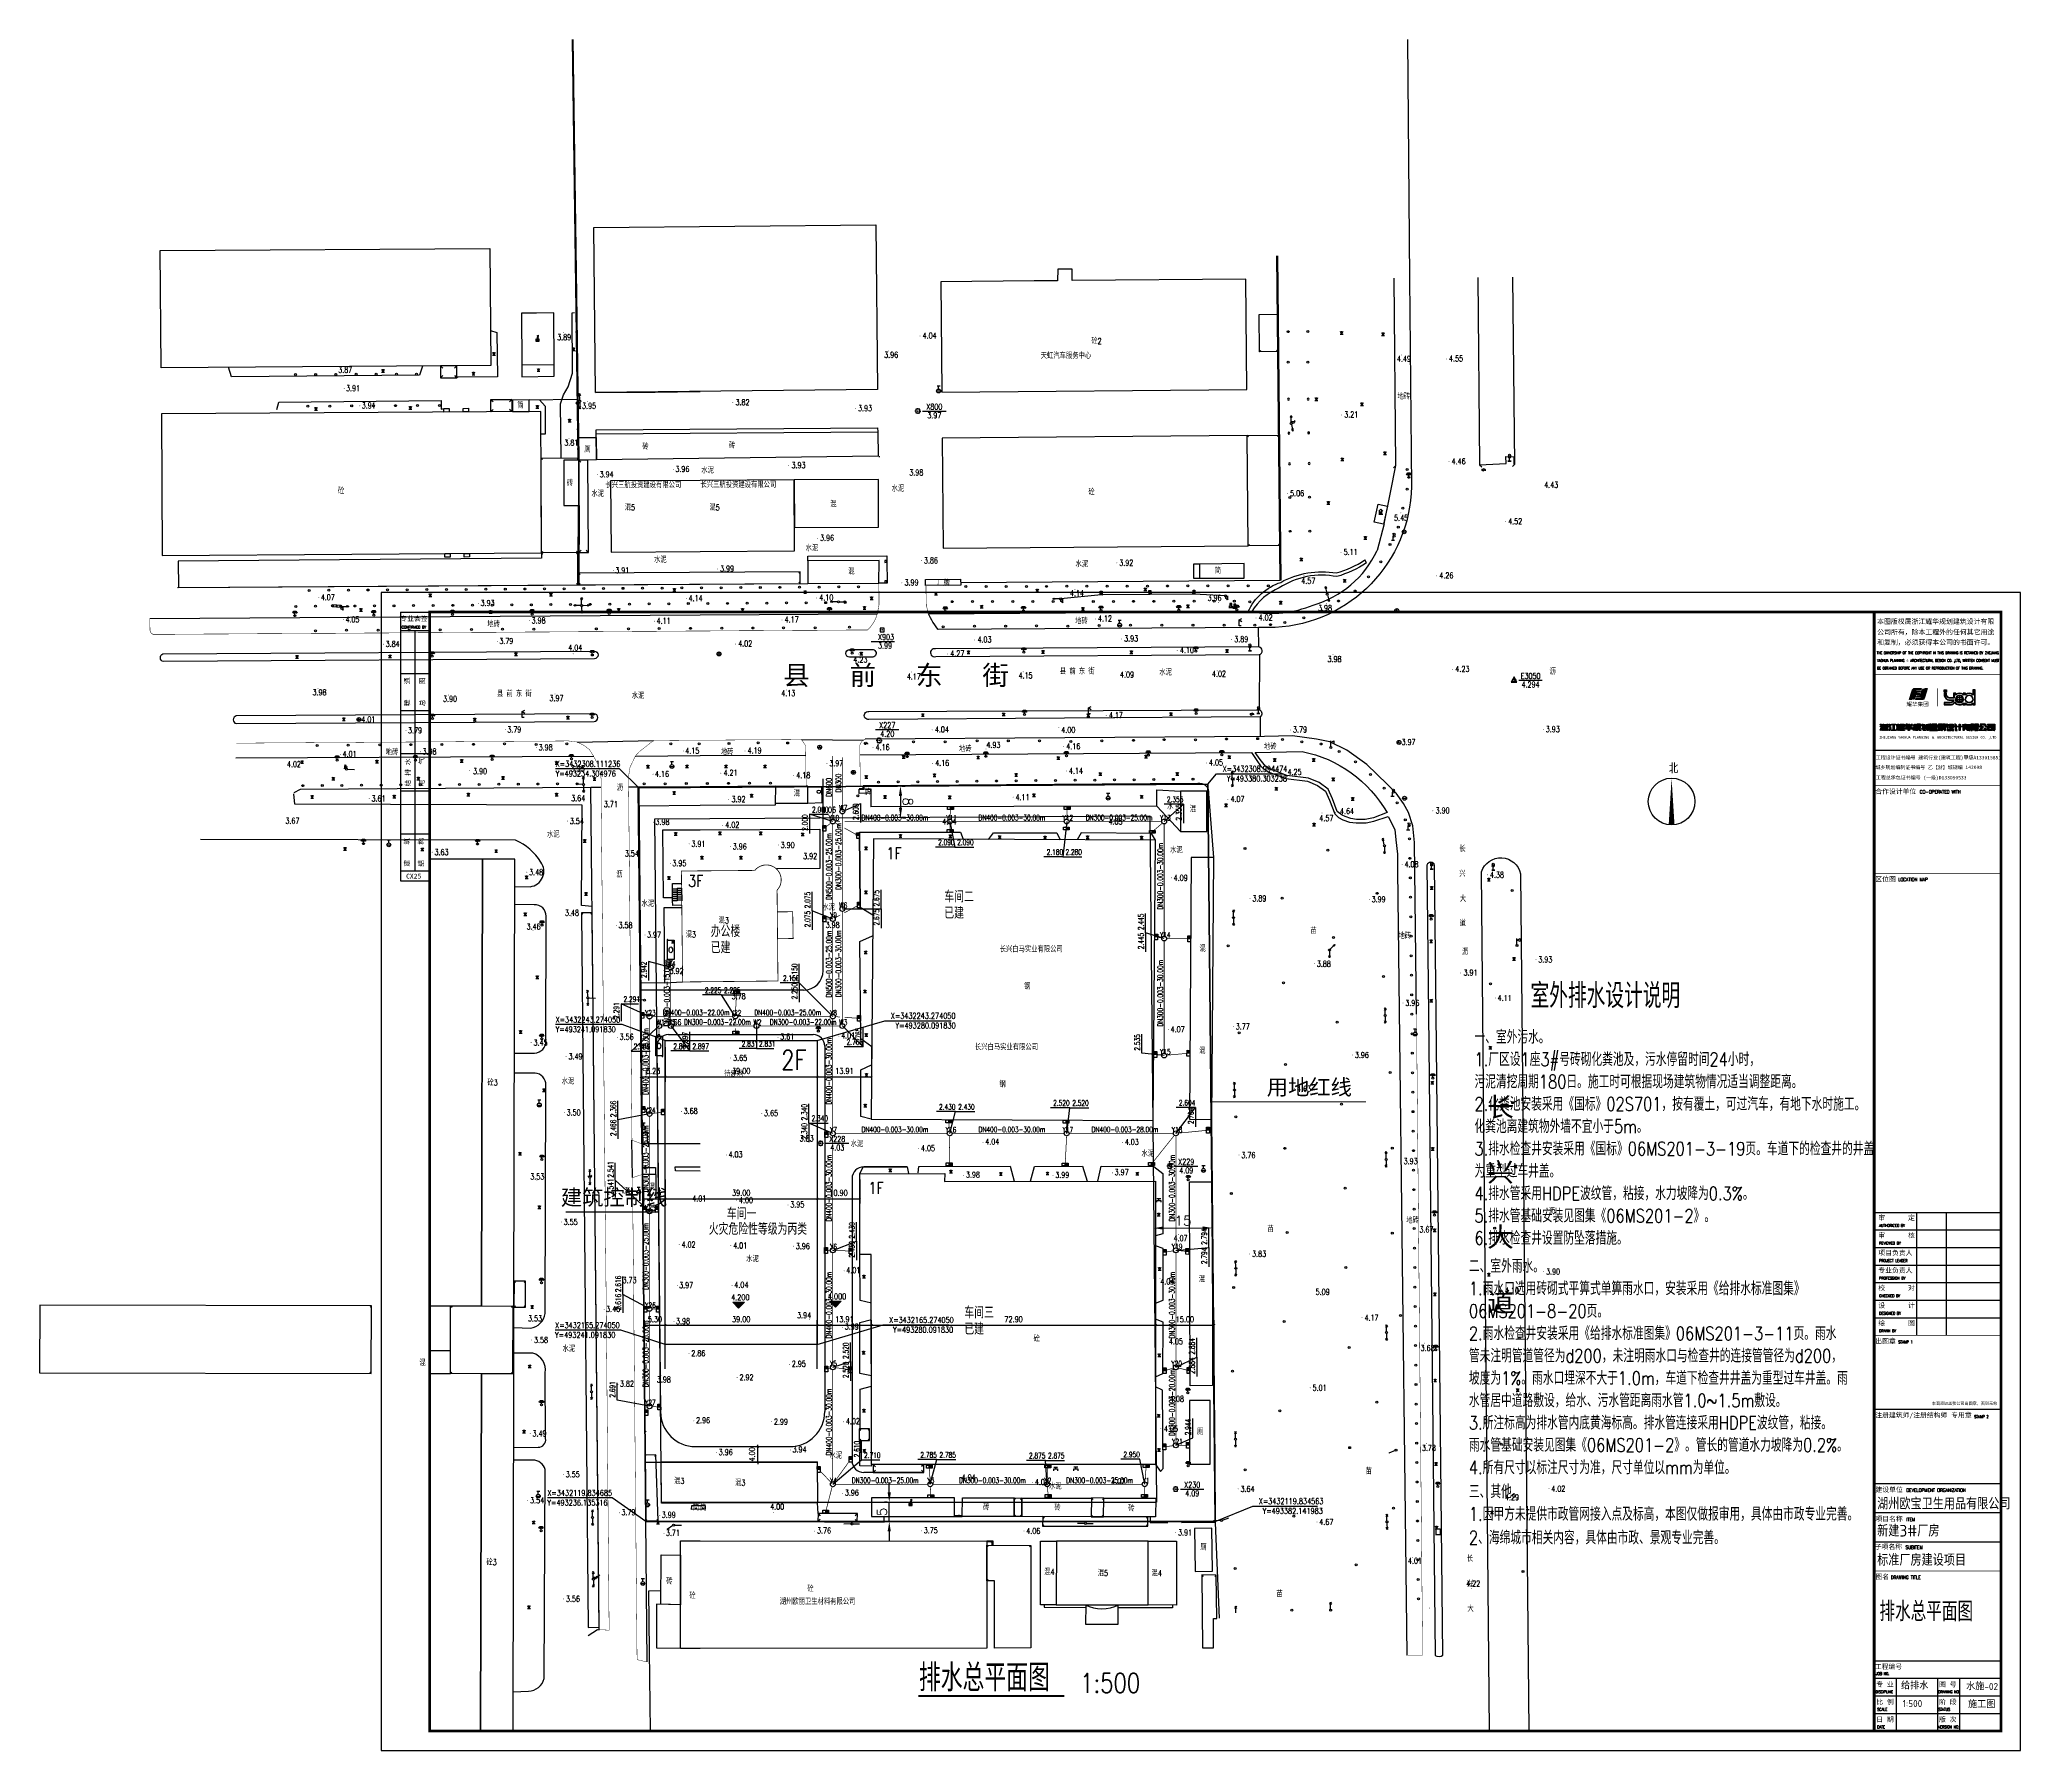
# Model space of a CAD drawing. Header units: millimetres. Extents: x 493081 to 494254, y 3431492 to 3432651.
# Drawn here: x 493081 to 493589, y 3431606 to 3432045 of the extents above; entities that cross this region are included whole.
import ezdxf
from ezdxf.enums import TextEntityAlignment as Align

# ---------------------------------------------------------------- set-up
doc = ezdxf.new("R2010")
doc.units = ezdxf.units.MM
doc.header["$LTSCALE"] = 300
doc.linetypes.add('ACAD_ISO04W100', pattern=[30, 24, -3, 0, -3])
doc.linetypes.add('DASH', pattern=[0.35, 0.25, -0.1])
for name, color, linetype in [('3', 53, 'Continuous'), ('DIM_COOR', 3, 'Continuous'), ('DIM_ELEV', 3, 'Continuous'), ('DIM_SYMB', 3, 'Continuous'), ('DIM_污水', 3, 'Continuous'), ('DIM_雨水', 3, 'Continuous'), ('DLSS', 4, 'Continuous'), ('PIPE-污水', 2, 'DASH'), ('PIPE-雨水', 4, 'TG_Y'), ('PP-COM', 7, 'Continuous'), ('PUB_DIM', 3, 'Continuous'), ('PUB_TEXT', 7, 'Continuous'), ('TWT_TEXT', 7, 'Continuous'), ('TWT_室外', 8, 'Continuous'), ('TWT_雨水口', 4, 'Continuous'), ('WALL', 6, 'Continuous'), ('WELL_TEXT', 7, 'Continuous'), ('WELL_污水', 2, 'Continuous'), ('WELL_雨水', 4, 'Continuous'), ('图框', 137, 'Continuous'), ('地形', 8, 'Continuous'), ('家具', 35, 'Continuous'), ('建筑线', 4, 'Continuous'), ('道路', 42, 'Continuous')]:
    doc.layers.add(name, color=color, linetype=linetype)
doc.styles.add('-黑体', font='simhei.ttf', dxfattribs={"width": 0.7})
doc.styles.add('_HZTXT', font='txt.shx', dxfattribs={"width": 0.8, "bigfont": 'hztxt.shx'})
doc.styles.add('_ST64F', font='txt.shx', dxfattribs={"width": 0.8, "bigfont": 'ST64F.shx'})
doc.styles.add('_TCH_DIM', font='SIMPLEX', dxfattribs={"bigfont": 'GBCBIG'})
doc.styles.add('_TWT_DIM', font='SIMPLEX', dxfattribs={"width": 0.8, "height": 2.8, "bigfont": 'HZTXT'})
doc.styles.add('_TWT_PIPEDN', font='SIMPLEX', dxfattribs={"width": 0.8, "height": 2.8, "bigfont": 'HZTXT'})
doc.styles.add('_TWT_WELL', font='SIMPLEX', dxfattribs={"width": 0.8, "height": 2.8, "bigfont": 'HZTXT'})
doc.styles.add('DIM_FONT', font='SIMPLEX', dxfattribs={"width": 0.7, "bigfont": 'GBCBIG'})
doc.styles.add('HZ', font='rs.shx', dxfattribs={"width": 0.8, "bigfont": 'hztxt.shx'})
doc.styles.add('hztxt', font='txt.shx', dxfattribs={"width": 0.8, "bigfont": 'hztxt.shx'})
doc.styles.add('iIcon2', font='')
doc.styles.add('MIMI-TKWZ', font='romanc.shx', dxfattribs={"width": 0.75, "oblique": 15, "bigfont": 'bigfont.shx'})
doc.styles.get("Standard").update_dxf_attribs({"font": 'txt', "bigfont": 'gbcbig.shx'})
doc.styles.add('STYLE1', font='tssdeng.shx', dxfattribs={"height": 8, "bigfont": 'tssdchn.shx'})
doc.styles.add('TG_LINETYPE', font='SIMPLEX', dxfattribs={"width": 0.8, "height": 2.8, "bigfont": 'HZTXT'})
doc.styles.add('图框艺术体', font='simhei.ttf', dxfattribs={"width": 0.9})
doc.styles.get('iIcon2').set_extended_font_data('SimSun')
doc.linetypes.add('TG_Y', pattern='A,2,-0.3,["Y",TG_LINETYPE,S=0.1,R=0,X=-0.23,Y=-0.15],0', length=2.3)
doc.dimstyles.new('DIMN1', dxfattribs={"dimscale": 0.005, "dimtxt": 300, "dimasz": 100, "dimexe": 250, "dimexo": 300, "dimgap": 150, "dimtad": 1, "dimzin": 0, "dimdsep": 46, "dimtxsty": 'DIM_FONT', "dimblk": 'ARCHTICK', "dimcen": 0.09, "dimclrt": 7, "dimazin": 2, "dimtfac": 1, "dimtix": 1, "dimtmove": 2, "dimatfit": 3, "dimldrblk": 'ARCHTICK', "dimfxl": 0, "dimtolj": 1, "dimtzin": 0, "dimarcsym": 0})
doc.dimstyles.new('ISO-25', dxfattribs={"dimtxt": 2.5, "dimasz": 2.5, "dimexe": 1.25, "dimexo": 0.625, "dimtad": 1, "dimtxsty": 'Standard', "dimcen": 2.5, "dimadec": 0, "dimazin": 0, "dimtfac": 1, "dimtmove": 0, "dimatfit": 3, "dimfxl": 0, "dimarcsym": 0})

# ---------------------------------------------------------------- blocks, each defined once
blk = doc.blocks.new('GC200')
at = {"linetype": 'Continuous', "const_width": 0.2, "flags": 128}
blk.add_lwpolyline([(-0.1, 0, 1), (0.1, 0, 1)], format="xyb", close=True, dxfattribs=at)
blk = doc.blocks.new('gcbj0612')
for p, q in [((-0.7, 0.3), (0.2, 0.5)), ((-0.6, -0.3), (0.3, -0.1))]:
    blk.add_line(p, q)
at = {"flags": 128}
for points in [[(-0.7, 0.3), (-0.8, 0.2), (-0.8, 0.2), (-0.8, 0.2), (-0.8, 0.2), (-0.8, 0.1), (-0.8, 0), (-0.8, 0), (-0.8, -0.1), (-0.8, -0.1), (-0.8, -0.2), (-0.8, -0.2), (-0.7, -0.3), (-0.7, -0.3), (-0.7, -0.3), (-0.6, -0.3), (-0.6, -0.3), (-0.6, -0.3), (-0.5, -0.3), (-0.5, -0.3), (-0.5, -0.3), (-0.5, -0.2), (-0.5, -0.2), (-0.5, -0.1), (-0.5, 0), (-0.5, 0), (-0.5, 0.1), (-0.5, 0.1), (-0.6, 0.2), (-0.6, 0.2), (-0.6, 0.2), (-0.7, 0.3), (-0.7, 0.3)], [(-0.7, 0.2), (-0.7, 0.2), (-0.7, 0.1), (-0.8, 0), (-0.7, -0.1), (-0.7, -0.2), (-0.7, -0.2), (-0.6, -0.3), (-0.6, -0.3), (-0.6, -0.2), (-0.6, -0.2), (-0.6, -0.1), (-0.6, 0), (-0.6, 0.1), (-0.7, 0.1), (-0.7, 0.2)]]:
    blk.add_lwpolyline(points, close=True, dxfattribs=at)
blk.add_lwpolyline([(0.3, -0.1), (0.3, -0.1), (0.4, -0.1), (0.4, 0), (0.4, 0), (0.4, 0.1), (0.4, 0.1), (0.4, 0.2), (0.4, 0.2), (0.4, 0.3), (0.4, 0.3), (0.3, 0.4), (0.3, 0.4), (0.3, 0.5), (0.2, 0.5), (0.2, 0.5), (0.2, 0.5), (0.1, 0.5)], dxfattribs=at)
at = {"extrusion": (0, 0, -1), "flags": 128}
blk.add_lwpolyline([(-0.4, 0.3), (-0.5, 0.3), (-0.6, 0.3), (-0.7, 0.3), (-0.8, 0.2), (-0.8, 0.1), (-0.8, 0), (-0.8, -0.1), (-0.8, -0.1), (-0.7, -0.1), (-0.6, -0.1), (-0.6, -0.1), (-0.6, 0), (-0.6, 0), (-0.6, 0), (-0.7, 0), (-0.7, 0), (-0.8, 0), (-0.8, 0), (-0.9, -0.1), (-0.9, -0.2), (-0.9, -0.3), (-0.9, -0.4)], dxfattribs=at)
blk.add_lwpolyline([(-0.1, -0.2), (-0.2, -0.5), (0.1, -0.5)], close=True)
blk = doc.blocks.new('*U3')
at = {"linetype": 'Continuous'}
for points in [[(0, 0), (0.5, 0.5), (-0.5, 0.5)], [(0, 0), (-0.5, 0.5), (-0.5, -0.5)], [(0, 0), (-0.5, -0.5), (0.5, -0.5)], [(0, 0), (0.5, -0.5), (0.5, 0.5)]]:
    blk.add_solid(points, dxfattribs=at)
blk = doc.blocks.new('gc002')
blk.add_lwpolyline([(-0.5, -0.5), (0.5, -0.5), (0.5, 0.5), (-0.5, 0.5), (-0.5, -0.5)])
at = {"linetype": 'Continuous'}
blk.add_blockref('*U3', (0, 0), dxfattribs=at)
blk = doc.blocks.new('gc261')
blk.add_lwpolyline([(-1, -1), (1, -1), (1, 1), (-1, 1)], close=True)
blk.add_point((0, 0))
blk = doc.blocks.new('gc259')
at = {"linetype": 'Continuous', "flags": 128}
for points in [[(-1, 0), (-1.5, 0)], [(-1, -1), (1, -1), (1, 1), (-1, 1), (-1, -1)], [(0, 1), (0, 1.5)], [(1, 0), (1.5, 0)], [(0, -1), (0, -1.5)]]:
    blk.add_lwpolyline(points, dxfattribs=at)
at = {"linetype": 'Continuous'}
blk.add_point((0, 0), dxfattribs=at)
blk.add_point((0, 0), dxfattribs=at)
blk = doc.blocks.new('A$C28A84825')
at = {"linetype": 'Continuous', "const_width": 0.2, "flags": 128}
blk.add_lwpolyline([(0.3, 1.4), (0.1, 0.7), (0.5, 0.7), (0.3, 0)], dxfattribs=at)
blk = doc.blocks.new('gc314')
for p, q in [((-0.5, 0.5), (-1, 0.5)), ((-1, 0), (1, 0)), ((0.5, 0), (0.5, 0.5)), ((0.5, 0.5), (1, 0.5))]:
    blk.add_line(p, q)
blk.add_lwpolyline([(-0.5, 0), (0.5, 0), (0.5, 2), (-0.5, 2)], close=True)
blk.add_blockref('A$C28A84825', (-0.3, 0.3))
blk = doc.blocks.new('gc234')
at = {"linetype": 'Continuous'}
for p, q in [((-0.5, 0), (-0.5, 2)), ((-0.5, 2), (0.5, 2)), ((0.5, 0), (-0.5, 0)), ((0.35, 1.75), (-0.35, 1.25)), ((-0.35, 1.25), (0.35, 0.75)), ((0.35, 0.75), (-0.35, 0.25)), ((0.5, 2), (0.5, 0))]:
    blk.add_line(p, q, dxfattribs=at)
blk = doc.blocks.new('gc013a')
at = {"linetype": 'Continuous'}
blk.add_line((0.5, 0), (4, 0), dxfattribs=at)
at = {"linetype": 'Continuous', "flags": 128}
for points in [[(2.8, 0.4), (3.4, 0), (2.8, -0.4)], [(3.4, 0.4), (4, 0), (3.4, -0.4)]]:
    blk.add_lwpolyline(points, dxfattribs=at)
blk = doc.blocks.new('gc232')
for p, q in [((0.5, 1), (0.5, -1)), ((0.5, -1), (0.2, -0.5)), ((0.5, -1), (0.8, -0.5))]:
    blk.add_line(p, q)
blk.add_circle((0, 0), 0.5)
blk = doc.blocks.new('gc170')
at = {"linetype": 'Continuous'}
blk.add_circle((0, 0), 0.5, dxfattribs=at)
blk = doc.blocks.new('*U15')
at = {"linetype": 'Continuous'}
for points in [[(0.8, 1), (-0.8, 1), (0.8, 0)], [(-0.8, 0), (0.8, 0), (-0.8, 1)], [(0.8, 0), (-0.8, 0), (0, 0)]]:
    blk.add_solid(points, dxfattribs=at)
blk = doc.blocks.new('gc129')
at = {"linetype": 'Continuous', "flags": 128}
for points in [[(-0.8, 0), (0, 0), (0.8, 0), (0.8, 1), (-0.8, 1), (-0.8, 0)], [(-0.1, 2), (0.6, 3.2)], [(-0.1, 2.8), (0.6, 3.2)], [(0.6, 2), (-0.1, 2)], [(0, 1), (0.6, 2)], [(0.6, 2.4), (0.6, 3.2)]]:
    blk.add_lwpolyline(points, dxfattribs=at)
at = {"linetype": 'Continuous'}
blk.add_blockref('*U15', (0, 0), dxfattribs=at)
blk = doc.blocks.new('gc048')
for q in [(-0.9, -0.5), (0, 1), (0.9, -0.5)]:
    blk.add_line((0, 0), q)
blk.add_circle((0, 0), 1)
blk = doc.blocks.new('gc133')
for p, q in [((-1, 0), (1, 0)), ((-0.8, 2.6), (0.8, 2.6)), ((0, 1), (0, 2.6))]:
    blk.add_line(p, q)
blk.add_circle((0, 0), 1)
blk = doc.blocks.new('gc043')
for p, q in [((-1, 0), (1, 0)), ((0, -1), (0, 1))]:
    blk.add_line(p, q)
blk.add_circle((0, 0), 1)
blk = doc.blocks.new('gc122')
blk.add_circle((0, 0), 0.5)
blk = doc.blocks.new('gc124')
for p, q in [((-0.75, 1.5), (0, 0)), ((-0.75, 0), (0.75, 0)), ((0, 0), (0, 1.5)), ((0, 0), (0.75, 1.5))]:
    blk.add_line(p, q)
blk = doc.blocks.new('gcx1')
blk.add_circle((0, 0), 0.5)
blk = doc.blocks.new('gc019')
for p, q in [((0, 0.5), (0, 3.5)), ((0, 2.7), (1.6, 3.5)), ((1.6, 1.9), (0, 2.7)), ((1.6, 3.5), (1.6, 1.9))]:
    blk.add_line(p, q)
blk.add_circle((0, 0), 0.5)
blk = doc.blocks.new('gc097')
for p, q in [((-0.7, 2), (-0.7, 2.3)), ((-0.7, 2.3), (0.7, 2.3)), ((0, 0.5), (0, 2.3)), ((0.7, 2.3), (0.7, 2))]:
    blk.add_line(p, q)
for centre, radius in [((-0.7, 1.6), 0.4), ((0, 0), 0.5), ((0.7, 1.6), 0.4)]:
    blk.add_circle(centre, radius)
blk = doc.blocks.new('gc291')
blk.add_lwpolyline([(-0.5, -0.5), (0.5, -0.5), (0.5, 0.5), (-0.5, 0.5), (-0.5, -0.5)])
blk = doc.blocks.new('gc042')
blk.add_line((-1, 0), (1, 0))
blk.add_circle((0, 0), 1)
blk = doc.blocks.new('gc101')
for p, q in [((0, 2.5), (-1, 1.5)), ((-1, 0), (1, 0)), ((-0.6, 0), (-0.6, 1.9)), ((0, 2.5), (1, 1.5)), ((0, 0), (0, 1.4)), ((0.6, 0), (0.6, 1.9))]:
    blk.add_line(p, q)
blk = doc.blocks.new('gc298')
for points in [[(-0.8, 0), (0.8, 0), (-0.8, 0)], [(-0.5, 3.1), (-0.5, 2.1)], [(0, 0), (0, 1.6)], [(0.5, 3.1), (0.5, 2.1)]]:
    blk.add_lwpolyline(points)
for centre in [(0, 3.1), (0, 2.1)]:
    blk.add_circle(centre, 0.5)
blk = doc.blocks.new('gc052')
for p, q in [((0, 3), (1.3, 3.7)), ((0, 3), (1.3, 2.2)), ((0, 0), (0, 3)), ((1, 0), (0, 0))]:
    blk.add_line(p, q)
blk = doc.blocks.new('gc299')
for points in [[(-0.8, 0), (0, 0), (0.8, 0)], [(0, 3.1), (0, 3.6)], [(0, 3.1), (0, 2.1)], [(0, 1.6), (0, 2.1)], [(0, 0), (0, 1.6)]]:
    blk.add_lwpolyline(points)
for centre in [(0.5, 3.1), (0.5, 2.1)]:
    blk.add_circle(centre, 0.5)
blk = doc.blocks.new('gc038')
for p, q in [((-1.5, 0), (1.5, 0)), ((-1, 0), (-1, 3)), ((-1, 3), (1, 3)), ((1, 3), (1, 0))]:
    blk.add_line(p, q)
blk = doc.blocks.new('gc013c')
at = {"linetype": 'Continuous'}
blk.add_line((0.5, 0), (4, 0), dxfattribs=at)
at = {"linetype": 'Continuous', "const_width": 0.15, "flags": 128}
blk.add_lwpolyline([(3.775, 0, 1), (3.925, 0, 1)], format="xyb", close=True, dxfattribs=at)
blk = doc.blocks.new('gc018')
for p, q in [((-1, 1), (1, 1)), ((-1, 0), (1, 0)), ((-1, -1), (-1, 0)), ((0, 0), (0, 1)), ((1, 0), (1, -1))]:
    blk.add_line(p, q)
blk = doc.blocks.new('gc168')
blk.add_lwpolyline([(-1.5, -0.9), (1.5, -0.9), (0, 1.7)], close=True)
blk.add_circle((0, 0), 0.861)
blk.add_point((0, 0))
blk = doc.blocks.new('*D38')
at = {"color": 0, "lineweight": -2, "transparency": 16777216}
for p, q in [((493301.43, 3431850.98), (493301.45, 3431847.98)), ((493301.76, 3431853.48), (493302.66, 3431853.48)), ((493301.81, 3431845.48), (493302.71, 3431845.48))]:
    blk.add_line(p, q, dxfattribs=at)
at = {"color": 0, "transparency": 16777216}
for points in [[(493301.85, 3431850.98), (493301.01, 3431850.97), (493301.41, 3431853.48)], [(493301.86, 3431847.98), (493301.03, 3431847.97), (493301.46, 3431845.48)]]:
    blk.add_solid(points, dxfattribs=at)
at = {"layer": 'Defpoints', "color": 0, "transparency": 16777216}
for p in [(493301.14, 3431853.47), (493301.19, 3431845.47), (493301.46, 3431845.48)]:
    blk.add_point(p, dxfattribs=at)
at = {"color": 0, "transparency": 16777216, "insert": (493303.31, 3431849.49), "char_height": 2.5, "attachment_point": 5, "rotation": 270.3466}
blk.add_mtext('8', dxfattribs=at)
blk = doc.blocks.new('*D39')
at = {"color": 0, "lineweight": -2, "transparency": 16777216}
for p, q in [((493298.55, 3431672.29), (493298.55, 3431674.79)), ((493298.01, 3431669.79), (493297.3, 3431669.79)), ((493298.55, 3431664.79), (493298.55, 3431669.79)), ((493298.01, 3431664.79), (493297.3, 3431664.79)), ((493298.55, 3431662.29), (493298.55, 3431659.79))]:
    blk.add_line(p, q, dxfattribs=at)
at = {"color": 0, "transparency": 16777216}
for points in [[(493298.13, 3431672.29), (493298.96, 3431672.29), (493298.55, 3431669.79)], [(493298.13, 3431662.29), (493298.96, 3431662.29), (493298.55, 3431664.79)]]:
    blk.add_solid(points, dxfattribs=at)
at = {"layer": 'Defpoints', "color": 0, "transparency": 16777216}
for p in [(493298.55, 3431669.79), (493298.63, 3431669.79), (493298.63, 3431664.79)]:
    blk.add_point(p, dxfattribs=at)
at = {"color": 0, "transparency": 16777216, "insert": (493296.67, 3431667.29), "char_height": 2.5, "attachment_point": 5, "rotation": 90}
blk.add_mtext('5', dxfattribs=at)
blk = doc.blocks.new('*D40')
at = {"color": 0, "lineweight": -2, "transparency": 16777216}
for p, q in [((493366.41, 3431739.5), (493366.41, 3431738.85)), ((493368.91, 3431740.1), (493378.91, 3431740.12)), ((493381.41, 3431739.53), (493381.41, 3431738.88))]:
    blk.add_line(p, q, dxfattribs=at)
at = {"color": 0, "transparency": 16777216}
for points in [[(493368.91, 3431740.52), (493368.91, 3431739.69), (493366.41, 3431740.1)], [(493378.91, 3431740.54), (493378.91, 3431739.71), (493381.41, 3431740.13)]]:
    blk.add_solid(points, dxfattribs=at)
at = {"layer": 'Defpoints', "color": 0, "transparency": 16777216}
for p in [(493366.41, 3431740.13), (493381.41, 3431740.16), (493381.41, 3431740.13)]:
    blk.add_point(p, dxfattribs=at)
at = {"color": 0, "transparency": 16777216, "insert": (493373.91, 3431741.99), "char_height": 2.5, "attachment_point": 5, "rotation": 0.118}
blk.add_mtext('15', dxfattribs=at)
blk = doc.blocks.new('_ArchTick')
at = {"color": 0, "linetype": 'ByBlock', "const_width": 0.4}
blk.add_lwpolyline([(-0.5, -0.5), (0.5, 0.5)], dxfattribs=at)
blk = doc.blocks.new('*D49')
at = {"layer": 'Defpoints', "color": 0, "transparency": 16777216}
for p in [(493260.94, 3431684.04), (493264.84, 3431684.04), (493260.94, 3431680.04)]:
    blk.add_point(p, dxfattribs=at)
at = {"layer": 'PUB_DIM', "color": 0, "lineweight": -2, "transparency": 16777216}
for p, q in [((493262.44, 3431684.04), (493266.09, 3431684.04)), ((493264.84, 3431684.04), (493264.84, 3431684.54)), ((493264.84, 3431680.04), (493264.84, 3431684.04)), ((493262.44, 3431680.04), (493266.09, 3431680.04)), ((493264.84, 3431680.04), (493264.84, 3431679.54))]:
    blk.add_line(p, q, dxfattribs=at)
at = {"layer": 'PUB_DIM', "color": 0, "lineweight": -2, "transparency": 16777216, "xscale": 0.5, "yscale": 0.5, "zscale": 0.5}
for p, rotation in [((493264.84, 3431684.04), 270), ((493264.84, 3431680.04), 90)]:
    blk.add_blockref('_ArchTick', p, dxfattribs=dict(at, rotation=rotation))
at = {"layer": 'PUB_DIM', "color": 7, "transparency": 16777216, "insert": (493263.34, 3431682.04), "char_height": 1.5, "attachment_point": 5, "rotation": 90, "style": 'DIM_FONT'}
blk.add_mtext('\\A1;4.00', dxfattribs=at)
blk = doc.blocks.new('*D50')
at = {"layer": 'Defpoints', "color": 0, "transparency": 16777216}
for p in [(493241.09, 3431715.21), (493235.79, 3431702.51), (493241.09, 3431702.51)]:
    blk.add_point(p, dxfattribs=at)
at = {"layer": 'PUB_DIM', "color": 0, "lineweight": -2, "transparency": 16777216}
for p, q in [((493235.79, 3431704.01), (493235.79, 3431716.46)), ((493235.79, 3431715.21), (493241.09, 3431715.21)), ((493241.09, 3431704.01), (493241.09, 3431716.46))]:
    blk.add_line(p, q, dxfattribs=at)
at = {"layer": 'PUB_DIM', "color": 0, "lineweight": -2, "transparency": 16777216, "xscale": 0.5, "yscale": 0.5, "zscale": 0.5, "rotation": 180}
blk.add_blockref('_ArchTick', (493235.79, 3431715.21), dxfattribs=at)
at = {"layer": 'PUB_DIM', "color": 0, "lineweight": -2, "transparency": 16777216, "xscale": 0.5, "yscale": 0.5, "zscale": 0.5}
blk.add_blockref('_ArchTick', (493241.09, 3431715.21), dxfattribs=at)
at = {"layer": 'PUB_DIM', "color": 7, "transparency": 16777216, "insert": (493238.44, 3431716.71), "char_height": 1.5, "attachment_point": 5, "style": 'DIM_FONT'}
blk.add_mtext('\\A1;5.30', dxfattribs=at)
blk = doc.blocks.new('*D51')
at = {"layer": 'Defpoints', "color": 0, "transparency": 16777216}
for p in [(493280.09, 3431715.21), (493241.09, 3431702.51), (493280.09, 3431702.51)]:
    blk.add_point(p, dxfattribs=at)
at = {"layer": 'PUB_DIM', "color": 0, "lineweight": -2, "transparency": 16777216}
for p, q in [((493241.09, 3431704.01), (493241.09, 3431716.46)), ((493241.09, 3431715.21), (493280.09, 3431715.21)), ((493280.09, 3431704.01), (493280.09, 3431716.46))]:
    blk.add_line(p, q, dxfattribs=at)
at = {"layer": 'PUB_DIM', "color": 0, "lineweight": -2, "transparency": 16777216, "xscale": 0.5, "yscale": 0.5, "zscale": 0.5, "rotation": 180}
blk.add_blockref('_ArchTick', (493241.09, 3431715.21), dxfattribs=at)
at = {"layer": 'PUB_DIM', "color": 0, "lineweight": -2, "transparency": 16777216, "xscale": 0.5, "yscale": 0.5, "zscale": 0.5}
blk.add_blockref('_ArchTick', (493280.09, 3431715.21), dxfattribs=at)
at = {"layer": 'PUB_DIM', "color": 7, "transparency": 16777216, "insert": (493260.59, 3431716.71), "char_height": 1.5, "attachment_point": 5, "style": 'DIM_FONT'}
blk.add_mtext('\\A1;39.00', dxfattribs=at)
blk = doc.blocks.new('*D52')
at = {"layer": 'Defpoints', "color": 0, "transparency": 16777216}
for p in [(493294, 3431715.21), (493280.09, 3431702.51), (493294, 3431702.51)]:
    blk.add_point(p, dxfattribs=at)
at = {"layer": 'PUB_DIM', "color": 0, "lineweight": -2, "transparency": 16777216}
for p, q in [((493280.09, 3431704.01), (493280.09, 3431716.46)), ((493280.09, 3431715.21), (493294, 3431715.21)), ((493294, 3431704.01), (493294, 3431716.46))]:
    blk.add_line(p, q, dxfattribs=at)
at = {"layer": 'PUB_DIM', "color": 0, "lineweight": -2, "transparency": 16777216, "xscale": 0.5, "yscale": 0.5, "zscale": 0.5, "rotation": 180}
blk.add_blockref('_ArchTick', (493280.09, 3431715.21), dxfattribs=at)
at = {"layer": 'PUB_DIM', "color": 0, "lineweight": -2, "transparency": 16777216, "xscale": 0.5, "yscale": 0.5, "zscale": 0.5}
blk.add_blockref('_ArchTick', (493294, 3431715.21), dxfattribs=at)
at = {"layer": 'PUB_DIM', "color": 7, "transparency": 16777216, "insert": (493287.04, 3431716.71), "char_height": 1.5, "attachment_point": 5, "style": 'DIM_FONT'}
blk.add_mtext('\\A1;13.91', dxfattribs=at)
blk = doc.blocks.new('*D53')
at = {"layer": 'Defpoints', "color": 0, "transparency": 16777216}
for p in [(493366.89, 3431715.21), (493294, 3431702.51), (493366.89, 3431702.51)]:
    blk.add_point(p, dxfattribs=at)
at = {"layer": 'PUB_DIM', "color": 0, "lineweight": -2, "transparency": 16777216}
for p, q in [((493294, 3431704.01), (493294, 3431716.46)), ((493294, 3431715.21), (493366.89, 3431715.21)), ((493366.89, 3431704.01), (493366.89, 3431716.46))]:
    blk.add_line(p, q, dxfattribs=at)
at = {"layer": 'PUB_DIM', "color": 0, "lineweight": -2, "transparency": 16777216, "xscale": 0.5, "yscale": 0.5, "zscale": 0.5, "rotation": 180}
blk.add_blockref('_ArchTick', (493294, 3431715.21), dxfattribs=at)
at = {"layer": 'PUB_DIM', "color": 0, "lineweight": -2, "transparency": 16777216, "xscale": 0.5, "yscale": 0.5, "zscale": 0.5}
blk.add_blockref('_ArchTick', (493366.89, 3431715.21), dxfattribs=at)
at = {"layer": 'PUB_DIM', "color": 7, "transparency": 16777216, "insert": (493330.44, 3431716.71), "char_height": 1.5, "attachment_point": 5, "style": 'DIM_FONT'}
blk.add_mtext('\\A1;72.90', dxfattribs=at)
blk = doc.blocks.new('*D54')
at = {"layer": 'Defpoints', "color": 0, "transparency": 16777216}
for p in [(493381.89, 3431715.21), (493366.89, 3431702.51), (493381.89, 3431702.51)]:
    blk.add_point(p, dxfattribs=at)
at = {"layer": 'PUB_DIM', "color": 0, "lineweight": -2, "transparency": 16777216}
for p, q in [((493366.89, 3431704.01), (493366.89, 3431716.46)), ((493366.89, 3431715.21), (493381.89, 3431715.21)), ((493381.89, 3431704.01), (493381.89, 3431716.46))]:
    blk.add_line(p, q, dxfattribs=at)
at = {"layer": 'PUB_DIM', "color": 0, "lineweight": -2, "transparency": 16777216, "xscale": 0.5, "yscale": 0.5, "zscale": 0.5, "rotation": 180}
blk.add_blockref('_ArchTick', (493366.89, 3431715.21), dxfattribs=at)
at = {"layer": 'PUB_DIM', "color": 0, "lineweight": -2, "transparency": 16777216, "xscale": 0.5, "yscale": 0.5, "zscale": 0.5}
blk.add_blockref('_ArchTick', (493381.89, 3431715.21), dxfattribs=at)
at = {"layer": 'PUB_DIM', "color": 7, "transparency": 16777216, "insert": (493374.39, 3431716.71), "char_height": 1.5, "attachment_point": 5, "style": 'DIM_FONT'}
blk.add_mtext('\\A1;15.00', dxfattribs=at)
blk = doc.blocks.new('*D55')
at = {"layer": 'Defpoints', "color": 0, "transparency": 16777216}
for p in [(493280.09, 3431754.03), (493290.99, 3431754.03), (493290.99, 3431747.62)]:
    blk.add_point(p, dxfattribs=at)
at = {"layer": 'PUB_DIM', "color": 0, "lineweight": -2, "transparency": 16777216}
for p, q in [((493280.09, 3431752.53), (493280.09, 3431746.37)), ((493280.09, 3431747.62), (493290.99, 3431747.62)), ((493290.99, 3431752.53), (493290.99, 3431746.37))]:
    blk.add_line(p, q, dxfattribs=at)
at = {"layer": 'PUB_DIM', "color": 0, "lineweight": -2, "transparency": 16777216, "xscale": 0.5, "yscale": 0.5, "zscale": 0.5, "rotation": 180}
blk.add_blockref('_ArchTick', (493280.09, 3431747.62), dxfattribs=at)
at = {"layer": 'PUB_DIM', "color": 0, "lineweight": -2, "transparency": 16777216, "xscale": 0.5, "yscale": 0.5, "zscale": 0.5}
blk.add_blockref('_ArchTick', (493290.99, 3431747.62), dxfattribs=at)
at = {"layer": 'PUB_DIM', "color": 7, "transparency": 16777216, "insert": (493285.54, 3431749.12), "char_height": 1.5, "attachment_point": 5, "style": 'DIM_FONT'}
blk.add_mtext('\\A1;10.90', dxfattribs=at)
blk = doc.blocks.new('*D56')
at = {"layer": 'Defpoints', "color": 0, "transparency": 16777216}
for p in [(493241.09, 3431754.03), (493280.09, 3431754.03), (493280.09, 3431747.62)]:
    blk.add_point(p, dxfattribs=at)
at = {"layer": 'PUB_DIM', "color": 0, "lineweight": -2, "transparency": 16777216}
for p, q in [((493241.09, 3431752.53), (493241.09, 3431746.37)), ((493241.09, 3431747.62), (493280.09, 3431747.62)), ((493280.09, 3431752.53), (493280.09, 3431746.37))]:
    blk.add_line(p, q, dxfattribs=at)
at = {"layer": 'PUB_DIM', "color": 0, "lineweight": -2, "transparency": 16777216, "xscale": 0.5, "yscale": 0.5, "zscale": 0.5, "rotation": 180}
blk.add_blockref('_ArchTick', (493241.09, 3431747.62), dxfattribs=at)
at = {"layer": 'PUB_DIM', "color": 0, "lineweight": -2, "transparency": 16777216, "xscale": 0.5, "yscale": 0.5, "zscale": 0.5}
blk.add_blockref('_ArchTick', (493280.09, 3431747.62), dxfattribs=at)
at = {"layer": 'PUB_DIM', "color": 7, "transparency": 16777216, "insert": (493260.59, 3431749.12), "char_height": 1.5, "attachment_point": 5, "style": 'DIM_FONT'}
blk.add_mtext('\\A1;39.00', dxfattribs=at)
blk = doc.blocks.new('*D57')
at = {"layer": 'Defpoints', "color": 0, "transparency": 16777216}
for p in [(493235.34, 3431754.03), (493241.09, 3431754.03), (493241.09, 3431747.62)]:
    blk.add_point(p, dxfattribs=at)
at = {"layer": 'PUB_DIM', "color": 0, "lineweight": -2, "transparency": 16777216}
for p, q in [((493235.34, 3431752.53), (493235.34, 3431746.37)), ((493235.34, 3431747.62), (493241.09, 3431747.62)), ((493241.09, 3431752.53), (493241.09, 3431746.37))]:
    blk.add_line(p, q, dxfattribs=at)
at = {"layer": 'PUB_DIM', "color": 0, "lineweight": -2, "transparency": 16777216, "xscale": 0.5, "yscale": 0.5, "zscale": 0.5, "rotation": 180}
blk.add_blockref('_ArchTick', (493235.34, 3431747.62), dxfattribs=at)
at = {"layer": 'PUB_DIM', "color": 0, "lineweight": -2, "transparency": 16777216, "xscale": 0.5, "yscale": 0.5, "zscale": 0.5}
blk.add_blockref('_ArchTick', (493241.09, 3431747.62), dxfattribs=at)
at = {"layer": 'PUB_DIM', "color": 7, "transparency": 16777216, "insert": (493238.21, 3431749.12), "char_height": 1.5, "attachment_point": 5, "style": 'DIM_FONT'}
blk.add_mtext('\\A1;5.76', dxfattribs=at)
blk = doc.blocks.new('*D58')
at = {"layer": 'Defpoints', "color": 0, "transparency": 16777216}
for p in [(493234.86, 3431788.04), (493241.09, 3431788.04), (493241.09, 3431778.9)]:
    blk.add_point(p, dxfattribs=at)
at = {"layer": 'PUB_DIM', "color": 0, "lineweight": -2, "transparency": 16777216}
for p, q in [((493234.86, 3431786.54), (493234.86, 3431777.65)), ((493241.09, 3431786.54), (493241.09, 3431777.65)), ((493234.86, 3431778.9), (493241.09, 3431778.9))]:
    blk.add_line(p, q, dxfattribs=at)
at = {"layer": 'PUB_DIM', "color": 0, "lineweight": -2, "transparency": 16777216, "xscale": 0.5, "yscale": 0.5, "zscale": 0.5, "rotation": 180}
blk.add_blockref('_ArchTick', (493234.86, 3431778.9), dxfattribs=at)
at = {"layer": 'PUB_DIM', "color": 0, "lineweight": -2, "transparency": 16777216, "xscale": 0.5, "yscale": 0.5, "zscale": 0.5}
blk.add_blockref('_ArchTick', (493241.09, 3431778.9), dxfattribs=at)
at = {"layer": 'PUB_DIM', "color": 7, "transparency": 16777216, "insert": (493237.97, 3431780.4), "char_height": 1.5, "attachment_point": 5, "style": 'DIM_FONT'}
blk.add_mtext('\\A1;6.23', dxfattribs=at)
blk = doc.blocks.new('*D59')
at = {"layer": 'Defpoints', "color": 0, "transparency": 16777216}
for p in [(493241.09, 3431788.04), (493280.09, 3431788.04), (493280.09, 3431778.9)]:
    blk.add_point(p, dxfattribs=at)
at = {"layer": 'PUB_DIM', "color": 0, "lineweight": -2, "transparency": 16777216}
for p, q in [((493241.09, 3431786.54), (493241.09, 3431777.65)), ((493280.09, 3431786.54), (493280.09, 3431777.65)), ((493241.09, 3431778.9), (493280.09, 3431778.9))]:
    blk.add_line(p, q, dxfattribs=at)
at = {"layer": 'PUB_DIM', "color": 0, "lineweight": -2, "transparency": 16777216, "xscale": 0.5, "yscale": 0.5, "zscale": 0.5, "rotation": 180}
blk.add_blockref('_ArchTick', (493241.09, 3431778.9), dxfattribs=at)
at = {"layer": 'PUB_DIM', "color": 0, "lineweight": -2, "transparency": 16777216, "xscale": 0.5, "yscale": 0.5, "zscale": 0.5}
blk.add_blockref('_ArchTick', (493280.09, 3431778.9), dxfattribs=at)
at = {"layer": 'PUB_DIM', "color": 7, "transparency": 16777216, "insert": (493260.59, 3431780.4), "char_height": 1.5, "attachment_point": 5, "style": 'DIM_FONT'}
blk.add_mtext('\\A1;39.00', dxfattribs=at)
blk = doc.blocks.new('*D60')
at = {"layer": 'Defpoints', "color": 0, "transparency": 16777216}
for p in [(493280.09, 3431788.04), (493294, 3431788.04), (493294, 3431778.9)]:
    blk.add_point(p, dxfattribs=at)
at = {"layer": 'PUB_DIM', "color": 0, "lineweight": -2, "transparency": 16777216}
for p, q in [((493280.09, 3431786.54), (493280.09, 3431777.65)), ((493294, 3431786.54), (493294, 3431777.65)), ((493280.09, 3431778.9), (493294, 3431778.9))]:
    blk.add_line(p, q, dxfattribs=at)
at = {"layer": 'PUB_DIM', "color": 0, "lineweight": -2, "transparency": 16777216, "xscale": 0.5, "yscale": 0.5, "zscale": 0.5, "rotation": 180}
blk.add_blockref('_ArchTick', (493280.09, 3431778.9), dxfattribs=at)
at = {"layer": 'PUB_DIM', "color": 0, "lineweight": -2, "transparency": 16777216, "xscale": 0.5, "yscale": 0.5, "zscale": 0.5}
blk.add_blockref('_ArchTick', (493294, 3431778.9), dxfattribs=at)
at = {"layer": 'PUB_DIM', "color": 7, "transparency": 16777216, "insert": (493287.05, 3431780.4), "char_height": 1.5, "attachment_point": 5, "style": 'DIM_FONT'}
blk.add_mtext('\\A1;13.91', dxfattribs=at)
blk = doc.blocks.new('$TwtSys$00000187')
blk.add_circle((0, 0, 0), 0.5)
blk = doc.blocks.new('$TwtSys$00000424')
for p, q in [((-500, 250), (500, 250)), ((-500, -250), (-500, 250)), ((0, -250), (0, 250)), ((500, 250), (500, -250)), ((500, -250), (-500, -250))]:
    blk.add_line(p, q)
blk.add_solid([(0, 250), (500, 250), (0, -250), (500, -250)])
blk = doc.blocks.new('$TwtSys$00000353')
for p, q in [((-0.5, 0.13), (-0.58, 0.13)), ((-0.58, 0.13), (-0.58, -0.13)), ((-0.5, 0.5), (0.5, 0.5)), ((-0.5, -0.5), (-0.5, 0.5)), ((0.5, 0.5), (0.5, -0.5)), ((-0.5, -0.13), (-0.58, -0.13)), ((0.5, -0.5), (-0.5, -0.5))]:
    blk.add_line(p, q)
at = {"const_width": 0.02}
blk.add_lwpolyline([(-0.5, 0.13), (-0.58, 0.13), (-0.58, -0.13), (-0.5, -0.13)], dxfattribs=at)
blk.add_lwpolyline([(-0.5, 0.5), (0.5, 0.5), (0.5, -0.5), (-0.5, -0.5)], close=True, dxfattribs=at)
blk.add_ellipse((0, 0), major_axis=(0, 0.25), ratio=0.6, start_param=4.712389, end_param=10.995574)
blk = doc.blocks.new('yhlogo01')
at = {"layer": '家具'}
h = blk.add_hatch(color=5, dxfattribs=at)
h.dxf.hatch_style = 1
h.paths.add_polyline_path([(243496, -10479, 0.2174728), (243119, -10652, 0.1075559), (242813, -11212), (242091, -13670), (242749, -13670), (243418, -11390, -0.1971789), (243830, -10875, -0.1273347), (244024, -10824), (245336, -10824), (245437, -10479)])
h = blk.add_hatch(color=5, dxfattribs=at)
h.dxf.hatch_style = 1
h.paths.add_polyline_path([(243801, -11271, 0.1093665), (243592, -11650), (243050, -13497), (243448, -13497), (243959, -11757, -0.1253068), (244114, -11495, -0.1991992), (244327, -11407), (245165, -11407), (245235, -11169), (244026, -11169, 0.2155994)])
h = blk.add_hatch(color=5, dxfattribs=at)
h.dxf.hatch_style = 1
h.paths.add_polyline_path([(245735, -13670, 0.2174728), (246113, -13497, 0.1075559), (246419, -12937), (247141, -10479), (246483, -10479), (245814, -12759, -0.1971789), (245402, -13274, -0.1273347), (245207, -13325), (243896, -13325), (243794, -13670)])
h = blk.add_hatch(color=5, dxfattribs=at)
h.dxf.hatch_style = 1
h.paths.add_polyline_path([(245431, -12878, 0.1093665), (245639, -12499), (246182, -10652), (245784, -10652), (245273, -12392, -0.1253068), (245117, -12654, -0.1991992), (244905, -12742), (244067, -12742), (243997, -12980), (245206, -12980, 0.2155994)])
h = blk.add_hatch(color=1, dxfattribs=at)
h.dxf.hatch_style = 1
h.paths.add_polyline_path([(244991, -12140, 1), (244202, -12140, 1)])
at = {"layer": '家具', "color": 5}
for points in [[(242091, -13670), (242813, -11212, -0.1075559), (243119, -10652, -0.2174728), (243496, -10479), (245437, -10479), (245336, -10824), (244024, -10824, 0.1273347), (243830, -10875, 0.1971247), (243418, -11389), (242749, -13670)], [(243050, -13497), (243592, -11650, -0.1093665), (243801, -11271, -0.2155994), (244026, -11169), (245235, -11169), (245165, -11407), (244327, -11407, 0.1991992), (244114, -11495, 0.1253068), (243959, -11757), (243448, -13497)], [(247141, -10479), (246419, -12937, -0.1075559), (246113, -13497, -0.2174728), (245735, -13670), (243794, -13670), (243896, -13325), (245207, -13325, 0.1273347), (245402, -13274, 0.1971247), (245814, -12759), (246483, -10479)], [(246182, -10652), (245639, -12499, -0.1093665), (245431, -12878, -0.2155994), (245206, -12980), (243997, -12980), (244067, -12742), (244905, -12742, 0.1991992), (245117, -12654, 0.1253068), (245273, -12392), (245784, -10652)]]:
    blk.add_lwpolyline(points, format="xyb", close=True, dxfattribs=at)
at = {"layer": '家具', "color": 1}
blk.add_circle((244597, -12140), 394, dxfattribs=at)
blk = doc.blocks.new('A1')
h = blk.add_hatch(color=0)
h.dxf.hatch_style = 1
edge = h.paths.add_edge_path()
edge.add_line((499908, 391800), (499805, 391800))
edge.add_line((499805, 391800), (499805, 391813))
edge.add_line((499805, 391813), (499746, 391813))
edge.add_line((499746, 391813), (499746, 391800))
edge.add_line((499746, 391800), (499663, 391800))
edge.add_line((499663, 391800), (499663, 391771))
edge.add_line((499663, 391771), (499746, 391771))
edge.add_line((499746, 391771), (499746, 391743))
edge.add_line((499746, 391743), (499650, 391743))
edge.add_line((499650, 391743), (499650, 391712))
edge.add_line((499650, 391712), (499746, 391712))
edge.add_line((499746, 391712), (499746, 391684))
edge.add_line((499746, 391684), (499663, 391684))
edge.add_line((499663, 391684), (499663, 391655))
edge.add_line((499663, 391655), (499746, 391655))
edge.add_line((499746, 391655), (499746, 391629))
edge.add_line((499746, 391629), (499663, 391629))
edge.add_line((499663, 391629), (499663, 391600))
edge.add_line((499663, 391600), (499746, 391600))
edge.add_line((499746, 391600), (499746, 391574))
edge.add_line((499746, 391574), (499657, 391574))
edge.add_line((499657, 391574), (499657, 391542))
edge.add_line((499657, 391542), (499746, 391542))
edge.add_line((499746, 391542), (499746, 391514))
edge.add_line((499746, 391514), (499649, 391514))
edge.add_spline(control_points=[(499649, 391514), (499648, 391514), (499646, 391514), (499642, 391515), (499639, 391515), (499634, 391517), (499633, 391518), (499632, 391519)], knot_values=[0.951371, 0.951371, 0.951371, 0.951371, 1.090703, 1.090703, 1.408925, 1.408925, 1.574417, 1.574417, 1.574417, 1.574417], degree=3, periodic=0)
edge.add_line((499632, 391519), (499630, 391520))
edge.add_line((499630, 391520), (499630, 391628))
edge.add_spline(control_points=[(499630, 391628), (499629, 391630), (499628, 391632), (499626, 391637), (499624, 391640), (499619, 391645), (499616, 391648), (499614, 391650)], knot_values=[3.391104, 3.391104, 3.391104, 3.391104, 3.526235, 3.526235, 3.74708, 3.74708, 3.945294, 3.945294, 3.945294, 3.945294], degree=3, periodic=0)
edge.add_line((499614, 391650), (499610, 391653))
edge.add_line((499610, 391653), (499614, 391656))
edge.add_spline(control_points=[(499614, 391656), (499616, 391657), (499617, 391659), (499621, 391663), (499624, 391666), (499627, 391671), (499629, 391674), (499630, 391677), (499630, 391678), (499630, 391678)], knot_values=[2.311832, 2.311832, 2.311832, 2.311832, 2.450793, 2.450793, 2.675986, 2.675986, 2.901179, 2.901179, 2.912092, 2.912092, 2.912092, 2.912092], degree=3, periodic=0)
edge.add_line((499630, 391678), (499630, 391776))
edge.add_spline(control_points=[(499630, 391776), (499630, 391778), (499630, 391780), (499629, 391784), (499629, 391786), (499627, 391791), (499625, 391793), (499622, 391797), (499620, 391799), (499615, 391802), (499612, 391803), (499606, 391805), (499603, 391806), (499598, 391807), (499596, 391807), (499594, 391807)], knot_values=[-0.099464, -0.099464, -0.099464, -0.099464, 0.07948, 0.07948, 0.34792, 0.34792, 0.61636, 0.61636, 0.884801, 0.884801, 1.153241, 1.153241, 1.421681, 1.421681, 1.570955, 1.570955, 1.570955, 1.570955], degree=3, periodic=0)
edge.add_line((499594, 391807), (499547, 391807))
edge.add_line((499547, 391807), (499547, 391767))
edge.add_line((499547, 391767), (499557, 391767))
edge.add_spline(control_points=[(499557, 391767), (499560, 391767), (499562, 391766), (499564, 391764), (499566, 391763), (499568, 391761), (499569, 391760), (499570, 391757), (499571, 391756), (499571, 391754)], knot_values=[3.386552, 3.386552, 3.386552, 3.386552, 3.627015, 3.627015, 3.904526, 3.904526, 4.182037, 4.182037, 4.349186, 4.349186, 4.349186, 4.349186], degree=3, periodic=0)
edge.add_line((499571, 391754), (499571, 391685))
edge.add_spline(control_points=[(499571, 391685), (499571, 391685), (499571, 391685), (499571, 391684), (499571, 391683), (499570, 391680), (499570, 391679), (499568, 391677), (499567, 391676), (499564, 391674), (499562, 391673), (499560, 391673), (499559, 391673), (499557, 391673)], knot_values=[-1.4875, -1.4875, -1.4875, -1.4875, -1.436354, -1.436354, -1.196219, -1.196219, -0.898229, -0.898229, -0.60024, -0.60024, -0.187336, -0.187336, 0.019116, 0.019116, 0.019116, 0.019116], degree=3, periodic=0)
edge.add_line((499557, 391673), (499547, 391673))
edge.add_line((499547, 391673), (499547, 391633))
edge.add_line((499547, 391633), (499557, 391633))
edge.add_spline(control_points=[(499557, 391633), (499560, 391632), (499561, 391632), (499564, 391631), (499565, 391630), (499567, 391628), (499568, 391627), (499570, 391625), (499570, 391624), (499571, 391622), (499571, 391621), (499571, 391619)], knot_values=[0.098321, 0.098321, 0.098321, 0.098321, 0.387888, 0.387888, 0.647728, 0.647728, 0.907568, 0.907568, 1.167408, 1.167408, 1.336231, 1.336231, 1.336231, 1.336231], degree=3, periodic=0)
edge.add_line((499571, 391619), (499571, 391527))
edge.add_spline(control_points=[(499571, 391527), (499571, 391525), (499571, 391524), (499570, 391521), (499569, 391520), (499567, 391518), (499566, 391517), (499563, 391515), (499561, 391515), (499558, 391514), (499557, 391514), (499556, 391514)], knot_values=[1.586368, 1.586368, 1.586368, 1.586368, 1.872585, 1.872585, 2.185501, 2.185501, 2.498416, 2.498416, 2.9093, 2.9093, 3.114742, 3.114742, 3.114742, 3.114742], degree=3, periodic=0)
edge.add_line((499556, 391514), (499547, 391514))
edge.add_line((499547, 391514), (499547, 391474))
edge.add_line((499547, 391474), (499595, 391474))
edge.add_spline(control_points=[(499595, 391474), (499597, 391475), (499600, 391475), (499606, 391476), (499611, 391477), (499616, 391479), (499618, 391480), (499620, 391481)], knot_values=[1.6576, 1.6576, 1.6576, 1.6576, 1.78893, 1.78893, 2.017153, 2.017153, 2.129372, 2.129372, 2.129372, 2.129372], degree=3, periodic=0)
edge.add_line((499620, 391481), (499622, 391482))
edge.add_line((499622, 391482), (499624, 391481))
edge.add_spline(control_points=[(499624, 391481), (499626, 391480), (499628, 391479), (499633, 391477), (499637, 391476), (499642, 391475), (499644, 391475), (499646, 391474)], knot_values=[0.97232, 0.97232, 0.97232, 0.97232, 1.112941, 1.112941, 1.348801, 1.348801, 1.463491, 1.463491, 1.463491, 1.463491], degree=3, periodic=0)
edge.add_line((499646, 391474), (499927, 391474))
edge.add_line((499927, 391474), (499927, 391514))
edge.add_line((499927, 391514), (499805, 391514))
edge.add_line((499805, 391514), (499805, 391542))
edge.add_line((499805, 391542), (499916, 391542))
edge.add_line((499916, 391542), (499916, 391574))
edge.add_line((499916, 391574), (499805, 391574))
edge.add_line((499805, 391574), (499805, 391600))
edge.add_line((499805, 391600), (499910, 391600))
edge.add_line((499910, 391600), (499910, 391629))
edge.add_line((499910, 391629), (499805, 391629))
edge.add_line((499805, 391629), (499805, 391655))
edge.add_line((499805, 391655), (499873, 391655))
edge.add_spline(control_points=[(499873, 391655), (499875, 391656), (499877, 391656), (499882, 391657), (499885, 391658), (499890, 391660), (499893, 391662), (499898, 391665), (499900, 391667), (499903, 391671), (499905, 391674), (499907, 391678), (499908, 391681), (499908, 391684), (499908, 391685), (499908, 391686)], knot_values=[-1.462334, -1.462334, -1.462334, -1.462334, -1.321738, -1.321738, -1.078276, -1.078276, -0.834814, -0.834814, -0.591353, -0.591353, -0.347891, -0.347891, -0.104429, -0.104429, 0.00471, 0.00471, 0.00471, 0.00471], degree=3, periodic=0)
edge.add_line((499908, 391686), (499908, 391712))
edge.add_line((499908, 391712), (499927, 391712))
edge.add_line((499927, 391712), (499927, 391743))
edge.add_line((499927, 391743), (499908, 391743))
edge.add_line((499908, 391743), (499908, 391800))
h.paths.add_polyline_path([(499805, 391771), (499856, 391771), (499856, 391743), (499805, 391743)], flags=16)
edge = h.paths.add_edge_path(flags=16)
edge.add_line((499805, 391712), (499856, 391712))
edge.add_line((499856, 391712), (499856, 391696))
edge.add_spline(control_points=[(499856, 391696), (499856, 391695), (499856, 391694), (499855, 391691), (499854, 391690), (499853, 391688), (499852, 391687), (499849, 391685), (499847, 391685), (499844, 391684), (499843, 391684), (499842, 391684)], knot_values=[1.651, 1.651, 1.651, 1.651, 1.918465, 1.918465, 2.217067, 2.217067, 2.515668, 2.515668, 2.928565, 2.928565, 3.135013, 3.135013, 3.135013, 3.135013], degree=3, periodic=0)
edge.add_line((499842, 391684), (499805, 391684))
edge.add_line((499805, 391684), (499805, 391712))
at = {"layer": 'WALL', "color": 0}
for p, q in [((499594, 391807), (499547, 391807)), ((499547, 391807), (499547, 391767)), ((499746, 391800), (499663, 391800)), ((499663, 391800), (499663, 391771)), ((499805, 391813), (499746, 391813)), ((499746, 391813), (499746, 391800)), ((499805, 391800), (499805, 391813)), ((499908, 391800), (499805, 391800)), ((499908, 391743), (499908, 391800)), ((499547, 391767), (499557, 391767)), ((499557, 391673), (499547, 391673)), ((499547, 391673), (499547, 391633)), ((499547, 391633), (499557, 391633)), ((499556, 391514), (499547, 391514)), ((499547, 391514), (499547, 391474)), ((499547, 391474), (499595, 391474)), ((499571, 391754), (499571, 391685)), ((499571, 391619), (499571, 391527)), ((499614, 391656), (499610, 391653)), ((499614, 391650), (499610, 391653)), ((499620, 391481), (499622, 391482)), ((499624, 391481), (499622, 391482)), ((499630, 391678), (499630, 391776)), ((499630, 391520), (499630, 391628)), ((499632, 391519), (499630, 391520)), ((499646, 391474), (499927, 391474)), ((499746, 391514), (499649, 391514)), ((499746, 391743), (499650, 391743)), ((499650, 391743), (499650, 391712)), ((499650, 391712), (499746, 391712)), ((499746, 391574), (499657, 391574)), ((499657, 391574), (499657, 391542)), ((499657, 391542), (499746, 391542)), ((499663, 391771), (499746, 391771)), ((499746, 391684), (499663, 391684)), ((499663, 391684), (499663, 391655)), ((499663, 391655), (499746, 391655)), ((499746, 391629), (499663, 391629)), ((499663, 391629), (499663, 391600)), ((499663, 391600), (499746, 391600)), ((499746, 391771), (499746, 391743)), ((499746, 391712), (499746, 391684)), ((499746, 391655), (499746, 391629)), ((499746, 391600), (499746, 391574)), ((499746, 391542), (499746, 391514)), ((499805, 391771), (499856, 391771)), ((499805, 391743), (499805, 391771)), ((499856, 391743), (499805, 391743)), ((499805, 391684), (499805, 391712)), ((499805, 391712), (499856, 391712)), ((499842, 391684), (499805, 391684)), ((499805, 391629), (499805, 391655)), ((499805, 391655), (499873, 391655)), ((499910, 391629), (499805, 391629)), ((499805, 391574), (499805, 391600)), ((499805, 391600), (499910, 391600)), ((499916, 391574), (499805, 391574)), ((499805, 391514), (499805, 391542)), ((499805, 391542), (499916, 391542)), ((499927, 391514), (499805, 391514)), ((499856, 391771), (499856, 391743)), ((499856, 391712), (499856, 391696)), ((499927, 391743), (499908, 391743)), ((499908, 391686), (499908, 391712)), ((499908, 391712), (499927, 391712)), ((499910, 391600), (499910, 391629)), ((499916, 391542), (499916, 391574)), ((499927, 391712), (499927, 391743)), ((499927, 391474), (499927, 391514))]:
    blk.add_line(p, q, dxfattribs=at)
for points, knots in [([(499630, 391776), (499630, 391778), (499630, 391780), (499629, 391784), (499629, 391786), (499627, 391791), (499625, 391793), (499622, 391797), (499620, 391799), (499615, 391802), (499612, 391803), (499606, 391805), (499603, 391806), (499598, 391807), (499596, 391807), (499594, 391807)], [-0.099464, -0.099464, -0.099464, -0.099464, 0.07948, 0.07948, 0.34792, 0.34792, 0.61636, 0.61636, 0.884801, 0.884801, 1.153241, 1.153241, 1.421681, 1.421681, 1.570955, 1.570955, 1.570955, 1.570955]), ([(499556, 391514), (499557, 391514), (499558, 391514), (499561, 391515), (499563, 391515), (499566, 391517), (499567, 391518), (499569, 391520), (499570, 391521), (499571, 391524), (499571, 391525), (499571, 391527)], [1.586368, 1.586368, 1.586368, 1.586368, 1.79181, 1.79181, 2.202694, 2.202694, 2.51561, 2.51561, 2.828525, 2.828525, 3.114742, 3.114742, 3.114742, 3.114742]), ([(499571, 391754), (499571, 391756), (499570, 391757), (499569, 391760), (499568, 391761), (499566, 391763), (499564, 391764), (499562, 391766), (499560, 391767), (499557, 391767)], [3.3865517, 3.3865517, 3.3865517, 3.3865517, 3.5537011, 3.5537011, 3.831212, 3.831212, 4.1087229, 4.1087229, 4.3491863, 4.3491863, 4.3491863, 4.3491863]), ([(499557, 391673), (499559, 391673), (499560, 391673), (499562, 391673), (499564, 391674), (499567, 391676), (499568, 391677), (499570, 391679), (499570, 391680), (499571, 391683), (499571, 391684), (499571, 391685), (499571, 391685), (499571, 391685)], [-1.4875, -1.4875, -1.4875, -1.4875, -1.281048, -1.281048, -0.868144, -0.868144, -0.570155, -0.570155, -0.272165, -0.272165, -0.032031, -0.032031, 0.019116, 0.019116, 0.019116, 0.019116]), ([(499571, 391619), (499571, 391621), (499571, 391622), (499570, 391624), (499570, 391625), (499568, 391627), (499567, 391628), (499565, 391630), (499564, 391631), (499561, 391632), (499560, 391632), (499557, 391633)], [0.098321, 0.098321, 0.098321, 0.098321, 0.267144, 0.267144, 0.526983, 0.526983, 0.786823, 0.786823, 1.046663, 1.046663, 1.336231, 1.336231, 1.336231, 1.336231]), ([(499595, 391474), (499597, 391475), (499600, 391475), (499606, 391476), (499611, 391477), (499616, 391479), (499618, 391480), (499620, 391481)], [1.6575999, 1.6575999, 1.6575999, 1.6575999, 1.7889303, 1.7889303, 2.0171527, 2.0171527, 2.1293723, 2.1293723, 2.1293723, 2.1293723]), ([(499614, 391656), (499616, 391657), (499617, 391659), (499621, 391663), (499624, 391666), (499627, 391671), (499629, 391674), (499630, 391677), (499630, 391678), (499630, 391678)], [2.3118325, 2.3118325, 2.3118325, 2.3118325, 2.450793, 2.450793, 2.6759858, 2.6759858, 2.9011785, 2.9011785, 2.9120922, 2.9120922, 2.9120922, 2.9120922]), ([(499630, 391628), (499629, 391630), (499628, 391632), (499626, 391637), (499624, 391640), (499619, 391645), (499616, 391648), (499614, 391650)], [3.391104, 3.391104, 3.391104, 3.391104, 3.526235, 3.526235, 3.7470799, 3.7470799, 3.9452936, 3.9452936, 3.9452936, 3.9452936]), ([(499624, 391481), (499626, 391480), (499628, 391479), (499633, 391477), (499637, 391476), (499642, 391475), (499644, 391475), (499646, 391474)], [0.9723197, 0.9723197, 0.9723197, 0.9723197, 1.1129409, 1.1129409, 1.3488005, 1.3488005, 1.4634912, 1.4634912, 1.4634912, 1.4634912]), ([(499632, 391519), (499633, 391518), (499634, 391517), (499639, 391515), (499642, 391515), (499646, 391514), (499648, 391514), (499649, 391514)], [0.9513715, 0.9513715, 0.9513715, 0.9513715, 1.1168633, 1.1168633, 1.4350849, 1.4350849, 1.5744167, 1.5744167, 1.5744167, 1.5744167]), ([(499842, 391684), (499843, 391684), (499844, 391684), (499847, 391685), (499849, 391685), (499852, 391687), (499853, 391688), (499854, 391690), (499855, 391691), (499856, 391694), (499856, 391695), (499856, 391696)], [1.651, 1.651, 1.651, 1.651, 1.857448, 1.857448, 2.270345, 2.270345, 2.568947, 2.568947, 2.867548, 2.867548, 3.135013, 3.135013, 3.135013, 3.135013]), ([(499873, 391655), (499875, 391656), (499877, 391656), (499882, 391657), (499885, 391658), (499890, 391660), (499893, 391662), (499898, 391665), (499900, 391667), (499903, 391671), (499905, 391674), (499907, 391678), (499908, 391681), (499908, 391684), (499908, 391685), (499908, 391686)], [-1.462334, -1.462334, -1.462334, -1.462334, -1.321738, -1.321738, -1.078276, -1.078276, -0.834814, -0.834814, -0.591353, -0.591353, -0.347891, -0.347891, -0.104429, -0.104429, 0.00471, 0.00471, 0.00471, 0.00471])]:
    blk.add_open_spline(points, degree=3, knots=knots, dxfattribs=at)
blk = doc.blocks.new('A4')
h = blk.add_hatch(color=0)
h.dxf.hatch_style = 1
edge = h.paths.add_edge_path()
edge.add_line((500502, 391777), (500485, 391777))
edge.add_spline(control_points=[(500485, 391777), (500482, 391777), (500480, 391778), (500477, 391779), (500475, 391780), (500471, 391782), (500470, 391784), (500468, 391786), (500467, 391787), (500467, 391788)], knot_values=[0.394941, 0.394941, 0.394941, 0.394941, 0.676796, 0.676796, 0.982391, 0.982391, 1.287985, 1.287985, 1.457203, 1.457203, 1.457203, 1.457203], degree=3, periodic=0)
edge.add_line((500467, 391788), (500459, 391810))
edge.add_line((500459, 391810), (500404, 391810))
edge.add_line((500404, 391810), (500415, 391767))
edge.add_spline(control_points=[(500415, 391767), (500416, 391765), (500417, 391763), (500419, 391759), (500421, 391756), (500426, 391751), (500429, 391749), (500435, 391744), (500438, 391743), (500445, 391740), (500449, 391738), (500453, 391738), (500453, 391737), (500453, 391737)], knot_values=[0.250217, 0.250217, 0.250217, 0.250217, 0.400893, 0.400893, 0.626647, 0.626647, 0.852401, 0.852401, 1.078155, 1.078155, 1.303909, 1.303909, 1.314573, 1.314573, 1.314573, 1.314573], degree=3, periodic=0)
edge.add_line((500453, 391737), (500502, 391737))
edge.add_line((500502, 391737), (500502, 391777))
edge = h.paths.add_edge_path()
edge.add_line((500497, 391711), (500392, 391711))
edge.add_line((500392, 391711), (500392, 391671))
edge.add_line((500392, 391671), (500439, 391671))
edge.add_line((500439, 391671), (500439, 391505))
edge.add_spline(control_points=[(500439, 391505), (500439, 391503), (500439, 391502), (500440, 391497), (500441, 391495), (500443, 391491), (500445, 391488), (500449, 391484), (500451, 391483), (500456, 391479), (500459, 391478), (500465, 391476), (500468, 391475), (500472, 391475), (500473, 391474), (500474, 391474)], knot_values=[3.133189, 3.133189, 3.133189, 3.133189, 3.307114, 3.307114, 3.554268, 3.554268, 3.801423, 3.801423, 4.048577, 4.048577, 4.295731, 4.295731, 4.542885, 4.542885, 4.61825, 4.61825, 4.61825, 4.61825], degree=3, periodic=0)
edge.add_line((500474, 391474), (500523, 391474))
edge.add_line((500523, 391474), (500523, 391514))
edge.add_line((500523, 391514), (500512, 391514))
edge.add_spline(control_points=[(500512, 391514), (500510, 391514), (500508, 391515), (500505, 391516), (500504, 391516), (500502, 391518), (500501, 391519), (500499, 391521), (500499, 391522), (500498, 391524), (500498, 391525), (500497, 391526)], knot_values=[0.137449, 0.137449, 0.137449, 0.137449, 0.510359, 0.510359, 0.777646, 0.777646, 1.044934, 1.044934, 1.312222, 1.312222, 1.484048, 1.484048, 1.484048, 1.484048], degree=3, periodic=0)
edge.add_line((500497, 391526), (500497, 391711))
edge = h.paths.add_edge_path()
edge.add_spline(control_points=[(500583, 391691), (500585, 391691), (500587, 391691), (500592, 391692), (500595, 391693), (500601, 391696), (500604, 391698), (500608, 391701), (500610, 391703), (500614, 391708), (500615, 391710), (500617, 391715), (500618, 391717), (500618, 391720), (500618, 391721), (500618, 391722)], knot_values=[-1.435016, -1.435016, -1.435016, -1.435016, -1.296164, -1.296164, -1.054417, -1.054417, -0.812669, -0.812669, -0.570922, -0.570922, -0.329174, -0.329174, -0.087427, -0.087427, -0.008817, -0.008817, -0.008817, -0.008817], degree=3, periodic=0)
edge.add_line((500618, 391722), (500618, 391767))
edge.add_line((500618, 391767), (500682, 391767))
edge.add_line((500682, 391767), (500682, 391721))
edge.add_spline(control_points=[(500682, 391721), (500682, 391720), (500682, 391718), (500683, 391714), (500684, 391712), (500686, 391707), (500688, 391705), (500691, 391701), (500693, 391699), (500698, 391696), (500701, 391695), (500707, 391693), (500710, 391692), (500715, 391691), (500716, 391691), (500718, 391691)], knot_values=[-0.037851, -0.037851, -0.037851, -0.037851, 0.137966, 0.137966, 0.387157, 0.387157, 0.636348, 0.636348, 0.885539, 0.885539, 1.13473, 1.13473, 1.383921, 1.383921, 1.510622, 1.510622, 1.510622, 1.510622], degree=3, periodic=0)
edge.add_line((500718, 391691), (500768, 391691))
edge.add_line((500768, 391691), (500768, 391731))
edge.add_line((500768, 391731), (500755, 391731))
edge.add_spline(control_points=[(500755, 391731), (500753, 391731), (500752, 391731), (500749, 391732), (500748, 391732), (500746, 391734), (500745, 391734), (500743, 391736), (500743, 391737), (500742, 391739), (500741, 391740), (500741, 391742), (500741, 391743), (500741, 391744)], knot_values=[3.129563, 3.129563, 3.129563, 3.129563, 3.406533, 3.406533, 3.656908, 3.656908, 3.907283, 3.907283, 4.157658, 4.157658, 4.408033, 4.408033, 4.578286, 4.578286, 4.578286, 4.578286], degree=3, periodic=0)
edge.add_line((500741, 391744), (500741, 391807))
edge.add_line((500741, 391807), (500560, 391807))
edge.add_line((500560, 391807), (500560, 391743))
edge.add_spline(control_points=[(500560, 391743), (500559, 391741), (500559, 391740), (500557, 391737), (500556, 391736), (500554, 391734), (500552, 391733), (500549, 391731), (500548, 391731), (500546, 391731)], knot_values=[-1.252424, -1.252424, -1.252424, -1.252424, -1.030759, -1.030759, -0.713538, -0.713538, -0.396316, -0.396316, -0.206128, -0.206128, -0.206128, -0.206128], degree=3, periodic=0)
edge.add_line((500546, 391731), (500532, 391731))
edge.add_line((500532, 391731), (500539, 391691))
edge.add_line((500539, 391691), (500583, 391691))
edge = h.paths.add_edge_path()
edge.add_line((500759, 391667), (500542, 391667))
edge.add_line((500542, 391667), (500542, 391627))
edge.add_line((500542, 391627), (500688, 391627))
edge.add_line((500688, 391627), (500648, 391582))
edge.add_line((500648, 391582), (500629, 391602))
edge.add_line((500629, 391602), (500560, 391602))
edge.add_line((500560, 391602), (500612, 391542))
edge.add_line((500612, 391542), (500610, 391539))
edge.add_spline(control_points=[(500610, 391539), (500607, 391536), (500604, 391532), (500596, 391526), (500591, 391523), (500582, 391519), (500577, 391517), (500569, 391515), (500566, 391515), (500562, 391514)], knot_values=[-1.409226, -1.409226, -1.409226, -1.409226, -1.173081, -1.173081, -0.935772, -0.935772, -0.698463, -0.698463, -0.567547, -0.567547, -0.567547, -0.567547], degree=3, periodic=0)
edge.add_line((500562, 391514), (500538, 391514))
edge.add_line((500538, 391514), (500546, 391474))
edge.add_line((500546, 391474), (500598, 391474))
edge.add_spline(control_points=[(500598, 391474), (500600, 391475), (500603, 391475), (500610, 391476), (500614, 391477), (500622, 391480), (500626, 391482), (500633, 391486), (500636, 391489), (500641, 391493), (500643, 391496), (500645, 391498)], knot_values=[-1.506139, -1.506139, -1.506139, -1.506139, -1.375629, -1.375629, -1.149297, -1.149297, -0.922964, -0.922964, -0.696632, -0.696632, -0.520968, -0.520968, -0.520968, -0.520968], degree=3, periodic=0)
edge.add_line((500645, 391498), (500648, 391501))
edge.add_line((500648, 391501), (500651, 391499))
edge.add_line((500651, 391499), (500672, 391482))
edge.add_spline(control_points=[(500672, 391482), (500673, 391481), (500675, 391480), (500680, 391478), (500683, 391477), (500689, 391475), (500693, 391475), (500696, 391474), (500696, 391474), (500696, 391474)], knot_values=[0.873676, 0.873676, 0.873676, 0.873676, 1.017318, 1.017318, 1.259034, 1.259034, 1.50075, 1.50075, 1.502459, 1.502459, 1.502459, 1.502459], degree=3, periodic=0)
edge.add_line((500696, 391474), (500769, 391474))
edge.add_line((500769, 391474), (500769, 391514))
edge.add_line((500769, 391514), (500727, 391514))
edge.add_spline(control_points=[(500727, 391514), (500724, 391514), (500721, 391515), (500715, 391516), (500712, 391518), (500708, 391520), (500707, 391521), (500705, 391522)], knot_values=[0.763733, 0.763733, 0.763733, 0.763733, 1.065073, 1.065073, 1.375122, 1.375122, 1.537147, 1.537147, 1.537147, 1.537147], degree=3, periodic=0)
edge.add_line((500705, 391522), (500686, 391542))
edge.add_line((500686, 391542), (500759, 391622))
edge.add_line((500759, 391622), (500759, 391667))
at = {"layer": 'WALL', "color": 0}
for p, q in [((500459, 391810), (500404, 391810)), ((500404, 391810), (500415, 391767)), ((500467, 391788), (500459, 391810)), ((500560, 391743), (500560, 391807)), ((500560, 391807), (500741, 391807)), ((500741, 391807), (500741, 391744)), ((500497, 391711), (500392, 391711)), ((500392, 391711), (500392, 391671)), ((500392, 391671), (500439, 391671)), ((500439, 391671), (500439, 391505)), ((500453, 391737), (500502, 391737)), ((500474, 391474), (500523, 391474)), ((500502, 391777), (500485, 391777)), ((500497, 391526), (500497, 391711)), ((500502, 391737), (500502, 391777)), ((500523, 391514), (500512, 391514)), ((500523, 391474), (500523, 391514)), ((500539, 391691), (500532, 391731)), ((500532, 391731), (500546, 391731)), ((500562, 391514), (500538, 391514)), ((500538, 391514), (500546, 391474)), ((500583, 391691), (500539, 391691)), ((500759, 391667), (500542, 391667)), ((500542, 391667), (500542, 391627)), ((500542, 391627), (500688, 391627)), ((500546, 391474), (500598, 391474)), ((500629, 391602), (500560, 391602)), ((500560, 391602), (500612, 391542)), ((500610, 391539), (500612, 391542)), ((500682, 391767), (500618, 391767)), ((500618, 391767), (500618, 391722)), ((500648, 391582), (500629, 391602)), ((500645, 391498), (500648, 391501)), ((500688, 391627), (500648, 391582)), ((500651, 391499), (500648, 391501)), ((500651, 391499), (500672, 391482)), ((500682, 391721), (500682, 391767)), ((500686, 391542), (500759, 391622)), ((500705, 391522), (500686, 391542)), ((500696, 391474), (500769, 391474)), ((500768, 391691), (500718, 391691)), ((500769, 391514), (500727, 391514)), ((500755, 391731), (500768, 391731)), ((500759, 391622), (500759, 391667)), ((500768, 391731), (500768, 391691)), ((500769, 391474), (500769, 391514))]:
    blk.add_line(p, q, dxfattribs=at)
for points, knots in [([(500415, 391767), (500416, 391765), (500417, 391763), (500419, 391759), (500421, 391756), (500426, 391751), (500429, 391749), (500435, 391744), (500438, 391743), (500445, 391740), (500449, 391738), (500453, 391738), (500453, 391737), (500453, 391737)], [0.250217, 0.250217, 0.250217, 0.250217, 0.400893, 0.400893, 0.626647, 0.626647, 0.852401, 0.852401, 1.078155, 1.078155, 1.303909, 1.303909, 1.314573, 1.314573, 1.314573, 1.314573]), ([(500439, 391505), (500439, 391503), (500439, 391502), (500440, 391497), (500441, 391495), (500443, 391491), (500445, 391488), (500449, 391484), (500451, 391483), (500456, 391479), (500459, 391478), (500465, 391476), (500468, 391475), (500472, 391475), (500473, 391474), (500474, 391474)], [3.133189, 3.133189, 3.133189, 3.133189, 3.307114, 3.307114, 3.554268, 3.554268, 3.801423, 3.801423, 4.048577, 4.048577, 4.295731, 4.295731, 4.542885, 4.542885, 4.61825, 4.61825, 4.61825, 4.61825]), ([(500467, 391788), (500467, 391787), (500468, 391786), (500470, 391784), (500471, 391782), (500475, 391780), (500477, 391779), (500480, 391778), (500482, 391777), (500485, 391777)], [0.394941, 0.394941, 0.394941, 0.394941, 0.564158, 0.564158, 0.869753, 0.869753, 1.175347, 1.175347, 1.457203, 1.457203, 1.457203, 1.457203]), ([(500497, 391526), (500498, 391525), (500498, 391524), (500499, 391522), (500499, 391521), (500501, 391519), (500502, 391518), (500504, 391516), (500505, 391516), (500508, 391515), (500510, 391514), (500512, 391514)], [0.137449, 0.137449, 0.137449, 0.137449, 0.309276, 0.309276, 0.576564, 0.576564, 0.843851, 0.843851, 1.111139, 1.111139, 1.484048, 1.484048, 1.484048, 1.484048]), ([(500546, 391731), (500548, 391731), (500549, 391731), (500552, 391733), (500554, 391734), (500556, 391736), (500557, 391737), (500559, 391740), (500559, 391741), (500560, 391743)], [-1.252424, -1.252424, -1.252424, -1.252424, -1.062236, -1.062236, -0.745014, -0.745014, -0.427792, -0.427792, -0.206128, -0.206128, -0.206128, -0.206128]), ([(500562, 391514), (500566, 391515), (500569, 391515), (500577, 391517), (500582, 391519), (500591, 391523), (500596, 391526), (500604, 391532), (500607, 391536), (500610, 391539)], [-1.4092258, -1.4092258, -1.4092258, -1.4092258, -1.2783104, -1.2783104, -1.0410011, -1.0410011, -0.8036919, -0.8036919, -0.5675473, -0.5675473, -0.5675473, -0.5675473]), ([(500583, 391691), (500585, 391691), (500587, 391691), (500592, 391692), (500595, 391693), (500601, 391696), (500604, 391698), (500608, 391701), (500610, 391703), (500614, 391708), (500615, 391710), (500617, 391715), (500618, 391717), (500618, 391720), (500618, 391721), (500618, 391722)], [-1.435016, -1.435016, -1.435016, -1.435016, -1.296164, -1.296164, -1.054417, -1.054417, -0.812669, -0.812669, -0.570922, -0.570922, -0.329174, -0.329174, -0.087427, -0.087427, -0.008817, -0.008817, -0.008817, -0.008817]), ([(500598, 391474), (500600, 391475), (500603, 391475), (500610, 391476), (500614, 391477), (500622, 391480), (500626, 391482), (500633, 391486), (500636, 391489), (500641, 391493), (500643, 391496), (500645, 391498)], [-1.5061392, -1.5061392, -1.5061392, -1.5061392, -1.375629, -1.375629, -1.1492967, -1.1492967, -0.9229643, -0.9229643, -0.696632, -0.696632, -0.520968, -0.520968, -0.520968, -0.520968]), ([(500672, 391482), (500673, 391481), (500675, 391480), (500680, 391478), (500683, 391477), (500689, 391475), (500693, 391475), (500696, 391474), (500696, 391474), (500696, 391474)], [0.8703339, 0.8703339, 0.8703339, 0.8703339, 1.0173179, 1.0173179, 1.2590341, 1.2590341, 1.5007502, 1.5007502, 1.5024585, 1.5024585, 1.5024585, 1.5024585]), ([(500682, 391721), (500682, 391720), (500682, 391718), (500683, 391714), (500684, 391712), (500686, 391707), (500688, 391705), (500691, 391701), (500693, 391699), (500698, 391696), (500701, 391695), (500707, 391693), (500710, 391692), (500715, 391691), (500716, 391691), (500718, 391691)], [-0.037851, -0.037851, -0.037851, -0.037851, 0.137966, 0.137966, 0.387157, 0.387157, 0.636348, 0.636348, 0.885539, 0.885539, 1.13473, 1.13473, 1.383921, 1.383921, 1.510622, 1.510622, 1.510622, 1.510622]), ([(500705, 391522), (500707, 391521), (500708, 391520), (500712, 391518), (500715, 391516), (500721, 391515), (500724, 391514), (500727, 391514)], [0.7637332, 0.7637332, 0.7637332, 0.7637332, 0.9257587, 0.9257587, 1.2358071, 1.2358071, 1.5371473, 1.5371473, 1.5371473, 1.5371473]), ([(500741, 391744), (500741, 391743), (500741, 391742), (500741, 391740), (500742, 391739), (500743, 391737), (500743, 391736), (500745, 391734), (500746, 391734), (500748, 391732), (500749, 391732), (500752, 391731), (500753, 391731), (500755, 391731)], [3.129563, 3.129563, 3.129563, 3.129563, 3.299816, 3.299816, 3.550191, 3.550191, 3.800566, 3.800566, 4.050941, 4.050941, 4.301316, 4.301316, 4.578286, 4.578286, 4.578286, 4.578286])]:
    blk.add_open_spline(points, degree=3, knots=knots, dxfattribs=at)
blk = doc.blocks.new('A5')
h = blk.add_hatch(color=0)
h.dxf.hatch_style = 1
edge = h.paths.add_edge_path()
edge.add_line((500921, 391777), (500899, 391777))
edge.add_spline(control_points=[(500899, 391777), (500897, 391777), (500896, 391778), (500892, 391779), (500890, 391779), (500886, 391782), (500885, 391783), (500882, 391786), (500882, 391787), (500881, 391789)], knot_values=[3.593865, 3.593865, 3.593865, 3.593865, 3.782162, 3.782162, 4.095285, 4.095285, 4.408408, 4.408408, 4.57662, 4.57662, 4.57662, 4.57662], degree=3, periodic=0)
edge.add_line((500881, 391789), (500874, 391811))
edge.add_line((500874, 391811), (500819, 391811))
edge.add_line((500819, 391811), (500830, 391766))
edge.add_spline(control_points=[(500830, 391766), (500830, 391764), (500831, 391763), (500833, 391758), (500835, 391756), (500839, 391751), (500842, 391749), (500847, 391745), (500850, 391743), (500857, 391740), (500860, 391739), (500865, 391738), (500866, 391738), (500867, 391737)], knot_values=[3.364435, 3.364435, 3.364435, 3.364435, 3.521478, 3.521478, 3.75126, 3.75126, 3.981041, 3.981041, 4.210823, 4.210823, 4.440604, 4.440604, 4.499937, 4.499937, 4.499937, 4.499937], degree=3, periodic=0)
edge.add_line((500867, 391737), (500921, 391737))
edge.add_line((500921, 391737), (500921, 391777))
edge = h.paths.add_edge_path()
edge.add_line((500912, 391711), (500813, 391711))
edge.add_line((500813, 391711), (500813, 391671))
edge.add_line((500813, 391671), (500853, 391671))
edge.add_line((500853, 391671), (500853, 391504))
edge.add_spline(control_points=[(500853, 391504), (500853, 391503), (500853, 391501), (500854, 391497), (500855, 391495), (500857, 391490), (500859, 391488), (500863, 391484), (500865, 391482), (500870, 391479), (500873, 391478), (500879, 391476), (500882, 391475), (500886, 391475), (500887, 391475), (500888, 391474)], knot_values=[3.130245, 3.130245, 3.130245, 3.130245, 3.305782, 3.305782, 3.553866, 3.553866, 3.801951, 3.801951, 4.050036, 4.050036, 4.29812, 4.29812, 4.546205, 4.546205, 4.636943, 4.636943, 4.636943, 4.636943], degree=3, periodic=0)
edge.add_line((500888, 391474), (500948, 391474))
edge.add_line((500948, 391474), (500948, 391514))
edge.add_line((500948, 391514), (500926, 391514))
edge.add_spline(control_points=[(500926, 391514), (500923, 391514), (500921, 391515), (500918, 391517), (500917, 391517), (500915, 391519), (500914, 391520), (500913, 391522), (500912, 391523), (500912, 391525), (500912, 391526), (500912, 391527)], knot_values=[0.064192, 0.064192, 0.064192, 0.064192, 0.463344, 0.463344, 0.720695, 0.720695, 0.978045, 0.978045, 1.235395, 1.235395, 1.405482, 1.405482, 1.405482, 1.405482], degree=3, periodic=0)
edge.add_line((500912, 391527), (500912, 391711))
h.paths.add_polyline_path([(501192, 391706), (501101, 391706), (501101, 391810), (501042, 391810), (501042, 391706), (500942, 391706), (500942, 391667), (501042, 391667), (501042, 391474), (501101, 391474), (501101, 391667), (501192, 391667)])
at = {"layer": 'WALL', "color": 0}
for p, q in [((500874, 391811), (500819, 391811)), ((500819, 391811), (500830, 391766)), ((500881, 391789), (500874, 391811)), ((501042, 391706), (501042, 391810)), ((501042, 391810), (501101, 391810)), ((501101, 391810), (501101, 391706)), ((500912, 391711), (500813, 391711)), ((500813, 391711), (500813, 391671)), ((500813, 391671), (500853, 391671)), ((500853, 391671), (500853, 391504)), ((500867, 391737), (500921, 391737)), ((500888, 391474), (500948, 391474)), ((500921, 391777), (500899, 391777)), ((500912, 391527), (500912, 391711)), ((500921, 391737), (500921, 391777)), ((500948, 391514), (500926, 391514)), ((500942, 391667), (500942, 391706)), ((500942, 391706), (501042, 391706)), ((501042, 391667), (500942, 391667)), ((500948, 391474), (500948, 391514)), ((501042, 391474), (501042, 391667)), ((501101, 391474), (501042, 391474)), ((501101, 391706), (501192, 391706)), ((501192, 391667), (501101, 391667)), ((501101, 391667), (501101, 391474)), ((501192, 391706), (501192, 391667))]:
    blk.add_line(p, q, dxfattribs=at)
for points, knots in [([(500830, 391766), (500830, 391764), (500831, 391763), (500833, 391758), (500835, 391756), (500839, 391751), (500842, 391749), (500847, 391745), (500850, 391743), (500857, 391740), (500860, 391739), (500865, 391738), (500866, 391738), (500867, 391737)], [3.364435, 3.364435, 3.364435, 3.364435, 3.521478, 3.521478, 3.75126, 3.75126, 3.981041, 3.981041, 4.210823, 4.210823, 4.440604, 4.440604, 4.499937, 4.499937, 4.499937, 4.499937]), ([(500853, 391504), (500853, 391503), (500853, 391501), (500854, 391497), (500855, 391495), (500857, 391490), (500859, 391488), (500863, 391484), (500865, 391482), (500870, 391479), (500873, 391478), (500879, 391476), (500882, 391475), (500886, 391475), (500887, 391475), (500888, 391474)], [3.130245, 3.130245, 3.130245, 3.130245, 3.305782, 3.305782, 3.553866, 3.553866, 3.801951, 3.801951, 4.050036, 4.050036, 4.29812, 4.29812, 4.546205, 4.546205, 4.636943, 4.636943, 4.636943, 4.636943]), ([(500881, 391789), (500882, 391787), (500882, 391786), (500885, 391783), (500886, 391782), (500890, 391779), (500892, 391779), (500896, 391778), (500897, 391777), (500899, 391777)], [3.5938651, 3.5938651, 3.5938651, 3.5938651, 3.7620771, 3.7620771, 4.0752004, 4.0752004, 4.3883237, 4.3883237, 4.5766201, 4.5766201, 4.5766201, 4.5766201]), ([(500912, 391527), (500912, 391526), (500912, 391525), (500912, 391523), (500913, 391522), (500914, 391520), (500915, 391519), (500917, 391517), (500918, 391517), (500921, 391515), (500923, 391514), (500926, 391514)], [0.064192, 0.064192, 0.064192, 0.064192, 0.234279, 0.234279, 0.49163, 0.49163, 0.74898, 0.74898, 1.00633, 1.00633, 1.405482, 1.405482, 1.405482, 1.405482])]:
    blk.add_open_spline(points, degree=3, knots=knots, dxfattribs=at)
blk = doc.blocks.new('A6')
h = blk.add_hatch(color=0)
h.dxf.hatch_style = 1
edge = h.paths.add_edge_path()
edge.add_line((501616, 391791), (501399, 391791))
edge.add_line((501399, 391791), (501415, 391813))
edge.add_line((501415, 391813), (501339, 391813))
edge.add_line((501339, 391813), (501323, 391791))
edge.add_line((501323, 391791), (501234, 391791))
edge.add_line((501234, 391791), (501234, 391752))
edge.add_line((501234, 391752), (501294, 391752))
edge.add_line((501294, 391752), (501267, 391716))
edge.add_spline(control_points=[(501267, 391716), (501264, 391713), (501262, 391711), (501256, 391709), (501253, 391708), (501248, 391707), (501246, 391707), (501244, 391706)], knot_values=[1.644527, 1.644527, 1.644527, 1.644527, 1.931233, 1.931233, 2.235291, 2.235291, 2.395635, 2.395635, 2.395635, 2.395635], degree=3, periodic=0)
edge.add_line((501244, 391706), (501234, 391706))
edge.add_line((501234, 391706), (501242, 391667))
edge.add_line((501242, 391667), (501259, 391667))
edge.add_line((501259, 391667), (501259, 391474))
edge.add_line((501259, 391474), (501317, 391474))
edge.add_line((501317, 391474), (501317, 391545))
edge.add_line((501317, 391545), (501542, 391545))
edge.add_line((501542, 391545), (501542, 391524))
edge.add_spline(control_points=[(501542, 391524), (501542, 391523), (501542, 391522), (501541, 391519), (501540, 391518), (501538, 391516), (501537, 391515), (501534, 391513), (501533, 391512), (501530, 391512), (501529, 391511), (501527, 391511)], knot_values=[1.672982, 1.672982, 1.672982, 1.672982, 1.933609, 1.933609, 2.229958, 2.229958, 2.526308, 2.526308, 2.931812, 2.931812, 3.134564, 3.134564, 3.134564, 3.134564], degree=3, periodic=0)
edge.add_line((501527, 391511), (501450, 391511))
edge.add_line((501450, 391511), (501458, 391474))
edge.add_line((501458, 391474), (501564, 391474))
edge.add_spline(control_points=[(501564, 391474), (501566, 391475), (501568, 391475), (501573, 391476), (501576, 391477), (501582, 391479), (501585, 391480), (501589, 391484), (501592, 391486), (501595, 391490), (501597, 391492), (501599, 391497), (501600, 391499), (501600, 391502), (501600, 391504), (501600, 391505)], knot_values=[-1.487536, -1.487536, -1.487536, -1.487536, -1.345791, -1.345791, -1.101522, -1.101522, -0.857254, -0.857254, -0.612985, -0.612985, -0.368717, -0.368717, -0.124448, -0.124448, -0.010199, -0.010199, -0.010199, -0.010199], degree=3, periodic=0)
edge.add_line((501600, 391505), (501600, 391718))
edge.add_line((501600, 391718), (501345, 391718))
edge.add_line((501345, 391718), (501370, 391752))
edge.add_line((501370, 391752), (501616, 391752))
edge.add_line((501616, 391752), (501616, 391791))
h.paths.add_polyline_path([(501542, 391681), (501542, 391647), (501317, 391647), (501317, 391681)], flags=16)
h.paths.add_polyline_path([(501542, 391613), (501542, 391579), (501317, 391579), (501317, 391613)], flags=16)
at = {"layer": 'WALL', "color": 0}
for p, q in [((501323, 391791), (501339, 391813)), ((501339, 391813), (501415, 391813)), ((501415, 391813), (501399, 391791)), ((501234, 391752), (501234, 391791)), ((501234, 391791), (501323, 391791)), ((501294, 391752), (501234, 391752)), ((501242, 391667), (501234, 391706)), ((501234, 391706), (501244, 391706)), ((501259, 391667), (501242, 391667)), ((501259, 391474), (501259, 391667)), ((501317, 391474), (501259, 391474)), ((501267, 391716), (501294, 391752)), ((501317, 391681), (501542, 391681)), ((501317, 391647), (501317, 391681)), ((501542, 391647), (501317, 391647)), ((501317, 391613), (501542, 391613)), ((501317, 391579), (501317, 391613)), ((501542, 391579), (501317, 391579)), ((501542, 391545), (501317, 391545)), ((501317, 391545), (501317, 391474)), ((501370, 391752), (501345, 391718)), ((501345, 391718), (501600, 391718)), ((501616, 391752), (501370, 391752)), ((501399, 391791), (501616, 391791)), ((501450, 391511), (501527, 391511)), ((501458, 391474), (501450, 391511)), ((501564, 391474), (501458, 391474)), ((501542, 391681), (501542, 391647)), ((501542, 391613), (501542, 391579)), ((501542, 391524), (501542, 391545)), ((501600, 391718), (501600, 391505)), ((501616, 391791), (501616, 391752))]:
    blk.add_line(p, q, dxfattribs=at)
for points, knots in [([(501244, 391706), (501246, 391707), (501248, 391707), (501253, 391708), (501256, 391709), (501262, 391711), (501264, 391713), (501267, 391716)], [1.6445273, 1.6445273, 1.6445273, 1.6445273, 1.8048714, 1.8048714, 2.1089289, 2.1089289, 2.3956348, 2.3956348, 2.3956348, 2.3956348]), ([(501527, 391511), (501529, 391511), (501530, 391512), (501533, 391512), (501534, 391513), (501537, 391515), (501538, 391516), (501540, 391518), (501541, 391519), (501542, 391522), (501542, 391523), (501542, 391524)], [1.672982, 1.672982, 1.672982, 1.672982, 1.875734, 1.875734, 2.281238, 2.281238, 2.577588, 2.577588, 2.873937, 2.873937, 3.134564, 3.134564, 3.134564, 3.134564]), ([(501564, 391474), (501566, 391475), (501568, 391475), (501573, 391476), (501576, 391477), (501582, 391479), (501585, 391480), (501589, 391484), (501592, 391486), (501595, 391490), (501597, 391492), (501599, 391497), (501600, 391499), (501600, 391502), (501600, 391504), (501600, 391505)], [-1.487536, -1.487536, -1.487536, -1.487536, -1.345791, -1.345791, -1.101522, -1.101522, -0.857254, -0.857254, -0.612985, -0.612985, -0.368717, -0.368717, -0.124448, -0.124448, -0.010199, -0.010199, -0.010199, -0.010199])]:
    blk.add_open_spline(points, degree=3, knots=knots, dxfattribs=at)
blk = doc.blocks.new('A7')
h = blk.add_hatch(color=0)
h.dxf.hatch_style = 1
edge = h.paths.add_edge_path()
edge.add_spline(control_points=[(501809, 391778), (501809, 391780), (501809, 391781), (501808, 391785), (501808, 391788), (501805, 391792), (501804, 391794), (501800, 391798), (501798, 391800), (501793, 391803), (501790, 391804), (501785, 391807), (501781, 391807), (501777, 391808), (501775, 391808), (501774, 391808)], knot_values=[3.10866, 3.10866, 3.10866, 3.10866, 3.284626, 3.284626, 3.533725, 3.533725, 3.782824, 3.782824, 4.031923, 4.031923, 4.281022, 4.281022, 4.530121, 4.530121, 4.647554, 4.647554, 4.647554, 4.647554], degree=3, periodic=0)
edge.add_line((501774, 391808), (501665, 391808))
edge.add_line((501665, 391808), (501665, 391474))
edge.add_line((501665, 391474), (501722, 391474))
edge.add_line((501722, 391474), (501722, 391506))
edge.add_line((501722, 391506), (501774, 391506))
edge.add_spline(control_points=[(501774, 391506), (501776, 391506), (501777, 391506), (501782, 391507), (501785, 391508), (501791, 391510), (501794, 391512), (501799, 391515), (501801, 391517), (501804, 391521), (501806, 391523), (501808, 391528), (501808, 391530), (501809, 391534), (501809, 391535), (501809, 391537)], knot_values=[-1.484774, -1.484774, -1.484774, -1.484774, -1.342737, -1.342737, -1.097921, -1.097921, -0.853105, -0.853105, -0.608289, -0.608289, -0.363473, -0.363473, -0.118657, -0.118657, 0.025947, 0.025947, 0.025947, 0.025947], degree=3, periodic=0)
edge.add_line((501809, 391537), (501809, 391619))
edge.add_spline(control_points=[(501809, 391619), (501809, 391621), (501809, 391623), (501808, 391627), (501807, 391630), (501805, 391635), (501803, 391637), (501799, 391642), (501797, 391644), (501791, 391647), (501788, 391649), (501783, 391651), (501781, 391651), (501779, 391652)], knot_values=[3.119451, 3.119451, 3.119451, 3.119451, 3.287772, 3.287772, 3.532713, 3.532713, 3.777654, 3.777654, 4.022595, 4.022595, 4.267536, 4.267536, 4.423815, 4.423815, 4.423815, 4.423815], degree=3, periodic=0)
edge.add_line((501779, 391652), (501765, 391656))
edge.add_line((501765, 391656), (501779, 391660))
edge.add_spline(control_points=[(501779, 391660), (501781, 391660), (501783, 391661), (501788, 391663), (501791, 391664), (501796, 391668), (501798, 391670), (501803, 391674), (501804, 391677), (501807, 391682), (501808, 391684), (501809, 391689), (501809, 391690), (501809, 391692)], knot_values=[1.893902, 1.893902, 1.893902, 1.893902, 2.035312, 2.035312, 2.269299, 2.269299, 2.503287, 2.503287, 2.737275, 2.737275, 2.971262, 2.971262, 3.123954, 3.123954, 3.123954, 3.123954], degree=3, periodic=0)
edge.add_line((501809, 391692), (501809, 391778))
edge = h.paths.add_edge_path(flags=16)
edge.add_spline(control_points=[(501752, 391688), (501752, 391687), (501752, 391686), (501751, 391684), (501751, 391682), (501749, 391680), (501748, 391679), (501745, 391677), (501744, 391676), (501741, 391676), (501740, 391675), (501738, 391675)], knot_values=[-1.443958, -1.443958, -1.443958, -1.443958, -1.233051, -1.233051, -0.941788, -0.941788, -0.650524, -0.650524, -0.243433, -0.243433, -0.039887, -0.039887, -0.039887, -0.039887], degree=3, periodic=0)
edge.add_line((501738, 391675), (501722, 391675))
edge.add_line((501722, 391675), (501722, 391769))
edge.add_line((501722, 391769), (501738, 391769))
edge.add_spline(control_points=[(501738, 391769), (501740, 391768), (501741, 391768), (501744, 391767), (501745, 391767), (501747, 391766), (501748, 391765), (501749, 391763), (501750, 391762), (501751, 391760), (501752, 391759), (501752, 391757), (501752, 391756), (501752, 391755)], knot_values=[0.003236, 0.003236, 0.003236, 0.003236, 0.267548, 0.267548, 0.519421, 0.519421, 0.771293, 0.771293, 1.023166, 1.023166, 1.275039, 1.275039, 1.445499, 1.445499, 1.445499, 1.445499], degree=3, periodic=0)
edge.add_line((501752, 391755), (501752, 391688))
edge = h.paths.add_edge_path(flags=16)
edge.add_spline(control_points=[(501739, 391636), (501739, 391636), (501738, 391636), (501741, 391635), (501743, 391635), (501746, 391633), (501747, 391632), (501749, 391631), (501750, 391630), (501751, 391628), (501752, 391627), (501752, 391625), (501752, 391624), (501752, 391623)], knot_values=[3.180071, 3.180071, 3.180071, 3.180071, 3.182557, 3.182557, 3.667411, 3.667411, 3.923331, 3.923331, 4.179251, 4.179251, 4.435171, 4.435171, 4.606528, 4.606528, 4.606528, 4.606528], degree=3, periodic=0)
edge.add_line((501752, 391623), (501752, 391558))
edge.add_spline(control_points=[(501752, 391558), (501752, 391557), (501752, 391556), (501751, 391554), (501751, 391552), (501749, 391550), (501748, 391549), (501745, 391547), (501744, 391546), (501741, 391546), (501740, 391545), (501738, 391545)], knot_values=[1.712925, 1.712925, 1.712925, 1.712925, 1.915114, 1.915114, 2.203915, 2.203915, 2.492717, 2.492717, 2.898489, 2.898489, 3.101375, 3.101375, 3.101375, 3.101375], degree=3, periodic=0)
edge.add_line((501738, 391545), (501722, 391545))
edge.add_line((501722, 391545), (501722, 391636))
edge.add_line((501722, 391636), (501739, 391636))
edge = h.paths.add_edge_path()
edge.add_line((502029, 391808), (501837, 391808))
edge.add_line((501837, 391808), (501837, 391505))
edge.add_spline(control_points=[(501837, 391505), (501837, 391503), (501837, 391501), (501838, 391497), (501839, 391495), (501842, 391490), (501843, 391488), (501847, 391484), (501850, 391482), (501855, 391479), (501858, 391478), (501864, 391476), (501867, 391475), (501871, 391475), (501871, 391474), (501872, 391474)], knot_values=[3.163532, 3.163532, 3.163532, 3.163532, 3.335263, 3.335263, 3.579869, 3.579869, 3.824474, 3.824474, 4.06908, 4.06908, 4.313685, 4.313685, 4.558291, 4.558291, 4.590397, 4.590397, 4.590397, 4.590397], degree=3, periodic=0)
edge.add_line((501872, 391474), (501921, 391474))
edge.add_line((501921, 391474), (501921, 391514))
edge.add_line((501921, 391514), (501908, 391514))
edge.add_spline(control_points=[(501908, 391514), (501907, 391514), (501906, 391514), (501904, 391515), (501903, 391516), (501900, 391517), (501899, 391518), (501896, 391521), (501895, 391522), (501894, 391524), (501894, 391525), (501893, 391527)], knot_values=[0.225377, 0.225377, 0.225377, 0.225377, 0.294313, 0.294313, 0.570531, 0.570531, 0.846749, 0.846749, 1.122967, 1.122967, 1.291544, 1.291544, 1.291544, 1.291544], degree=3, periodic=0)
edge.add_line((501893, 391527), (501893, 391630))
edge.add_line((501893, 391630), (501991, 391630))
edge.add_spline(control_points=[(501991, 391630), (501993, 391630), (501995, 391630), (502000, 391631), (502003, 391632), (502009, 391634), (502012, 391636), (502017, 391639), (502019, 391641), (502023, 391645), (502025, 391647), (502027, 391652), (502028, 391654), (502029, 391658), (502029, 391659), (502029, 391661)], knot_values=[-1.508024, -1.508024, -1.508024, -1.508024, -1.365921, -1.365921, -1.121879, -1.121879, -0.877838, -0.877838, -0.633797, -0.633797, -0.389756, -0.389756, -0.145715, -0.145715, -0.005433, -0.005433, -0.005433, -0.005433], degree=3, periodic=0)
edge.add_line((502029, 391661), (502029, 391808))
h.paths.add_polyline_path([(501893, 391771), (501972, 391771), (501972, 391739), (501893, 391739)], flags=16)
edge = h.paths.add_edge_path(flags=16)
edge.add_line((501893, 391702), (501972, 391702))
edge.add_line((501972, 391702), (501972, 391679))
edge.add_spline(control_points=[(501972, 391679), (501972, 391678), (501972, 391677), (501971, 391676), (501970, 391674), (501969, 391672), (501967, 391671), (501965, 391669), (501963, 391668), (501960, 391667), (501959, 391667), (501958, 391667)], knot_values=[-1.410799, -1.410799, -1.410799, -1.410799, -1.275957, -1.275957, -1.025082, -1.025082, -0.674958, -0.674958, -0.324835, -0.324835, -0.124438, -0.124438, -0.124438, -0.124438], degree=3, periodic=0)
edge.add_line((501958, 391667), (501893, 391667))
edge.add_line((501893, 391667), (501893, 391702))
edge = h.paths.add_edge_path()
edge.add_line((502036, 391609), (502000, 391609))
edge.add_line((502000, 391609), (501995, 391592))
edge.add_spline(control_points=[(501995, 391592), (501995, 391591), (501994, 391590), (501992, 391587), (501991, 391585), (501987, 391583), (501985, 391582), (501982, 391581), (501981, 391580), (501979, 391580)], knot_values=[1.798781, 1.798781, 1.798781, 1.798781, 1.982499, 1.982499, 2.315102, 2.315102, 2.647705, 2.647705, 2.828745, 2.828745, 2.828745, 2.828745], degree=3, periodic=0)
edge.add_line((501979, 391580), (501976, 391579))
edge.add_line((501976, 391579), (501967, 391609))
edge.add_line((501967, 391609), (501918, 391609))
edge.add_line((501918, 391609), (501944, 391501))
edge.add_spline(control_points=[(501944, 391501), (501944, 391499), (501945, 391498), (501947, 391493), (501949, 391491), (501952, 391487), (501954, 391485), (501959, 391481), (501962, 391480), (501968, 391477), (501971, 391476), (501978, 391475), (501981, 391474), (501985, 391474), (501986, 391474), (501987, 391474)], knot_values=[3.342763, 3.342763, 3.342763, 3.342763, 3.506739, 3.506739, 3.742135, 3.742135, 3.97753, 3.97753, 4.212926, 4.212926, 4.448321, 4.448321, 4.683716, 4.683716, 4.734904, 4.734904, 4.734904, 4.734904], degree=3, periodic=0)
edge.add_line((501987, 391474), (502039, 391474))
edge.add_line((502039, 391474), (502039, 391514))
edge.add_line((502039, 391514), (502013, 391514))
edge.add_spline(control_points=[(502013, 391514), (502012, 391514), (502011, 391514), (502007, 391515), (502005, 391515), (502002, 391517), (502000, 391518), (501997, 391520), (501995, 391521), (501993, 391524), (501993, 391525), (501992, 391526)], knot_values=[0.361295, 0.361295, 0.361295, 0.361295, 0.534046, 0.534046, 0.83153, 0.83153, 1.129015, 1.129015, 1.426499, 1.426499, 1.594406, 1.594406, 1.594406, 1.594406], degree=3, periodic=0)
edge.add_line((501992, 391526), (501986, 391547))
edge.add_line((501986, 391547), (501991, 391548))
edge.add_spline(control_points=[(501991, 391548), (501993, 391548), (501994, 391548), (502000, 391549), (502003, 391550), (502009, 391553), (502011, 391554), (502016, 391558), (502018, 391560), (502022, 391564), (502023, 391566), (502025, 391569), (502025, 391570), (502025, 391571)], knot_values=[-1.465881, -1.465881, -1.465881, -1.465881, -1.321829, -1.321829, -1.079204, -1.079204, -0.836579, -0.836579, -0.593955, -0.593955, -0.35133, -0.35133, -0.268731, -0.268731, -0.268731, -0.268731], degree=3, periodic=0)
edge.add_line((502025, 391571), (502036, 391609))
at = {"layer": 'WALL', "color": 0}
for p, q in [((501774, 391808), (501665, 391808)), ((501665, 391808), (501665, 391474)), ((502029, 391808), (501837, 391808)), ((501837, 391808), (501837, 391505)), ((502029, 391661), (502029, 391808)), ((501665, 391474), (501722, 391474)), ((501722, 391675), (501722, 391769)), ((501722, 391769), (501738, 391769)), ((501738, 391675), (501722, 391675)), ((501738, 391636), (501722, 391636)), ((501722, 391636), (501722, 391545)), ((501722, 391545), (501738, 391545)), ((501722, 391474), (501722, 391506)), ((501722, 391506), (501774, 391506)), ((501752, 391755), (501752, 391688)), ((501752, 391558), (501752, 391623)), ((501779, 391660), (501765, 391656)), ((501779, 391652), (501765, 391656)), ((501809, 391692), (501809, 391778)), ((501809, 391537), (501809, 391619)), ((501872, 391474), (501921, 391474)), ((501893, 391771), (501972, 391771)), ((501893, 391739), (501893, 391771)), ((501972, 391739), (501893, 391739)), ((501972, 391702), (501893, 391702)), ((501893, 391702), (501893, 391667)), ((501893, 391667), (501958, 391667)), ((501893, 391527), (501893, 391630)), ((501893, 391630), (501991, 391630)), ((501921, 391514), (501908, 391514)), ((501944, 391501), (501918, 391609)), ((501918, 391609), (501967, 391609)), ((501921, 391474), (501921, 391514)), ((501967, 391609), (501976, 391579)), ((501972, 391771), (501972, 391739)), ((501972, 391679), (501972, 391702)), ((501979, 391580), (501976, 391579)), ((501991, 391548), (501986, 391547)), ((501986, 391547), (501992, 391526)), ((502039, 391474), (501987, 391474)), ((501996, 391593), (502000, 391609)), ((502000, 391609), (502036, 391609)), ((502013, 391514), (502039, 391514)), ((502036, 391609), (502025, 391571)), ((502039, 391514), (502039, 391474))]:
    blk.add_line(p, q, dxfattribs=at)
for points, knots in [([(501809, 391778), (501809, 391780), (501809, 391781), (501808, 391785), (501808, 391788), (501805, 391792), (501804, 391794), (501800, 391798), (501798, 391800), (501793, 391803), (501790, 391804), (501785, 391807), (501781, 391807), (501777, 391808), (501775, 391808), (501774, 391808)], [3.10866, 3.10866, 3.10866, 3.10866, 3.284626, 3.284626, 3.533725, 3.533725, 3.782824, 3.782824, 4.031923, 4.031923, 4.281022, 4.281022, 4.530121, 4.530121, 4.647554, 4.647554, 4.647554, 4.647554]), ([(501752, 391755), (501752, 391756), (501752, 391757), (501752, 391759), (501751, 391760), (501750, 391762), (501749, 391763), (501748, 391765), (501747, 391766), (501745, 391767), (501744, 391767), (501741, 391768), (501740, 391768), (501738, 391769)], [0.003236, 0.003236, 0.003236, 0.003236, 0.173696, 0.173696, 0.425569, 0.425569, 0.677441, 0.677441, 0.929314, 0.929314, 1.181187, 1.181187, 1.445499, 1.445499, 1.445499, 1.445499]), ([(501738, 391675), (501740, 391675), (501741, 391676), (501744, 391676), (501745, 391677), (501748, 391679), (501749, 391680), (501751, 391682), (501751, 391684), (501752, 391686), (501752, 391687), (501752, 391688)], [-1.443958, -1.443958, -1.443958, -1.443958, -1.240412, -1.240412, -0.83332, -0.83332, -0.542057, -0.542057, -0.250794, -0.250794, -0.039887, -0.039887, -0.039887, -0.039887]), ([(501752, 391623), (501752, 391624), (501752, 391625), (501752, 391627), (501751, 391628), (501750, 391630), (501749, 391631), (501747, 391632), (501746, 391633), (501743, 391635), (501741, 391635), (501738, 391636), (501739, 391636), (501739, 391636)], [3.180071, 3.180071, 3.180071, 3.180071, 3.351428, 3.351428, 3.607348, 3.607348, 3.863268, 3.863268, 4.119188, 4.119188, 4.604042, 4.604042, 4.606528, 4.606528, 4.606528, 4.606528]), ([(501738, 391545), (501740, 391545), (501741, 391546), (501744, 391546), (501745, 391547), (501748, 391549), (501749, 391550), (501751, 391552), (501751, 391554), (501752, 391556), (501752, 391557), (501752, 391558)], [1.712925, 1.712925, 1.712925, 1.712925, 1.915811, 1.915811, 2.321583, 2.321583, 2.610384, 2.610384, 2.899186, 2.899186, 3.101375, 3.101375, 3.101375, 3.101375]), ([(501774, 391506), (501776, 391506), (501777, 391506), (501782, 391507), (501785, 391508), (501791, 391510), (501794, 391512), (501799, 391515), (501801, 391517), (501804, 391521), (501806, 391523), (501808, 391528), (501808, 391530), (501809, 391534), (501809, 391535), (501809, 391537)], [-1.484774, -1.484774, -1.484774, -1.484774, -1.342737, -1.342737, -1.097921, -1.097921, -0.853105, -0.853105, -0.608289, -0.608289, -0.363473, -0.363473, -0.118657, -0.118657, 0.025947, 0.025947, 0.025947, 0.025947]), ([(501779, 391660), (501781, 391660), (501783, 391661), (501788, 391663), (501791, 391664), (501796, 391668), (501798, 391670), (501803, 391674), (501804, 391677), (501807, 391682), (501808, 391684), (501809, 391689), (501809, 391690), (501809, 391692)], [1.893902, 1.893902, 1.893902, 1.893902, 2.035312, 2.035312, 2.269299, 2.269299, 2.503287, 2.503287, 2.737275, 2.737275, 2.971262, 2.971262, 3.123954, 3.123954, 3.123954, 3.123954]), ([(501809, 391619), (501809, 391621), (501809, 391623), (501808, 391627), (501807, 391630), (501805, 391635), (501803, 391637), (501799, 391642), (501797, 391644), (501791, 391647), (501788, 391649), (501783, 391651), (501781, 391651), (501779, 391652)], [3.119451, 3.119451, 3.119451, 3.119451, 3.287772, 3.287772, 3.532713, 3.532713, 3.777654, 3.777654, 4.022595, 4.022595, 4.267536, 4.267536, 4.423815, 4.423815, 4.423815, 4.423815]), ([(501837, 391505), (501837, 391503), (501837, 391501), (501838, 391497), (501839, 391495), (501842, 391490), (501843, 391488), (501847, 391484), (501850, 391482), (501855, 391479), (501858, 391478), (501864, 391476), (501867, 391475), (501871, 391475), (501871, 391474), (501872, 391474)], [3.163532, 3.163532, 3.163532, 3.163532, 3.335263, 3.335263, 3.579869, 3.579869, 3.824474, 3.824474, 4.06908, 4.06908, 4.313685, 4.313685, 4.558291, 4.558291, 4.590397, 4.590397, 4.590397, 4.590397]), ([(501893, 391527), (501894, 391525), (501894, 391524), (501895, 391522), (501896, 391521), (501899, 391518), (501900, 391517), (501903, 391516), (501904, 391515), (501906, 391514), (501907, 391514), (501908, 391514)], [0.225377, 0.225377, 0.225377, 0.225377, 0.393955, 0.393955, 0.670172, 0.670172, 0.94639, 0.94639, 1.222608, 1.222608, 1.291544, 1.291544, 1.291544, 1.291544]), ([(501944, 391501), (501944, 391499), (501945, 391498), (501947, 391493), (501949, 391491), (501952, 391487), (501954, 391485), (501959, 391481), (501962, 391480), (501968, 391477), (501971, 391476), (501978, 391475), (501981, 391474), (501985, 391474), (501986, 391474), (501987, 391474)], [3.342763, 3.342763, 3.342763, 3.342763, 3.506739, 3.506739, 3.742135, 3.742135, 3.97753, 3.97753, 4.212926, 4.212926, 4.448321, 4.448321, 4.683716, 4.683716, 4.734904, 4.734904, 4.734904, 4.734904]), ([(501958, 391667), (501959, 391667), (501960, 391667), (501963, 391668), (501965, 391669), (501967, 391671), (501969, 391672), (501970, 391674), (501971, 391676), (501972, 391677), (501972, 391678), (501972, 391679)], [-1.410799, -1.410799, -1.410799, -1.410799, -1.210402, -1.210402, -0.860279, -0.860279, -0.510155, -0.510155, -0.25928, -0.25928, -0.124438, -0.124438, -0.124438, -0.124438]), ([(501979, 391580), (501981, 391580), (501982, 391581), (501985, 391582), (501987, 391583), (501991, 391585), (501992, 391587), (501994, 391590), (501995, 391591), (501995, 391592)], [1.798781, 1.798781, 1.798781, 1.798781, 1.97982, 1.97982, 2.312424, 2.312424, 2.645027, 2.645027, 2.828745, 2.828745, 2.828745, 2.828745]), ([(501991, 391630), (501993, 391630), (501995, 391630), (502000, 391631), (502003, 391632), (502009, 391634), (502012, 391636), (502017, 391639), (502019, 391641), (502023, 391645), (502025, 391647), (502027, 391652), (502028, 391654), (502029, 391658), (502029, 391659), (502029, 391661)], [-1.508024, -1.508024, -1.508024, -1.508024, -1.365921, -1.365921, -1.121879, -1.121879, -0.877838, -0.877838, -0.633797, -0.633797, -0.389756, -0.389756, -0.145715, -0.145715, -0.005433, -0.005433, -0.005433, -0.005433]), ([(501991, 391548), (501993, 391548), (501994, 391548), (502000, 391549), (502003, 391550), (502009, 391553), (502011, 391554), (502016, 391558), (502018, 391560), (502022, 391564), (502023, 391566), (502025, 391569), (502025, 391570), (502025, 391571)], [-1.465881, -1.465881, -1.465881, -1.465881, -1.321829, -1.321829, -1.079204, -1.079204, -0.836579, -0.836579, -0.593955, -0.593955, -0.35133, -0.35133, -0.265451, -0.265451, -0.265451, -0.265451]), ([(501992, 391526), (501993, 391525), (501993, 391524), (501995, 391521), (501997, 391520), (502000, 391518), (502002, 391517), (502005, 391515), (502007, 391515), (502011, 391514), (502012, 391514), (502013, 391514)], [0.361295, 0.361295, 0.361295, 0.361295, 0.529202, 0.529202, 0.826686, 0.826686, 1.12417, 1.12417, 1.421654, 1.421654, 1.594406, 1.594406, 1.594406, 1.594406])]:
    blk.add_open_spline(points, degree=3, knots=knots, dxfattribs=at)
blk = doc.blocks.new('A8')
h = blk.add_hatch(color=0)
h.dxf.hatch_style = 1
edge = h.paths.add_edge_path()
edge.add_line((502381, 391807), (502142, 391807))
edge.add_line((502142, 391807), (502142, 391767))
edge.add_line((502142, 391767), (502339, 391767))
edge.add_line((502339, 391767), (502393, 391676))
edge.add_spline(control_points=[(502393, 391676), (502394, 391675), (502396, 391674), (502399, 391670), (502401, 391668), (502407, 391665), (502410, 391664), (502416, 391662), (502419, 391661), (502424, 391660), (502426, 391660), (502429, 391660)], knot_values=[3.675655, 3.675655, 3.675655, 3.675655, 3.823853, 3.823853, 4.058879, 4.058879, 4.293905, 4.293905, 4.528931, 4.528931, 4.675341, 4.675341, 4.675341, 4.675341], degree=3, periodic=0)
edge.add_line((502429, 391660), (502465, 391660))
edge.add_line((502465, 391660), (502465, 391699))
edge.add_line((502465, 391699), (502458, 391699))
edge.add_spline(control_points=[(502458, 391699), (502457, 391699), (502457, 391700), (502454, 391700), (502451, 391701), (502447, 391703), (502445, 391704), (502442, 391707), (502441, 391708), (502441, 391709)], knot_values=[0.463395, 0.463395, 0.463395, 0.463395, 0.534874, 0.534874, 0.917001, 0.917001, 1.299128, 1.299128, 1.470401, 1.470401, 1.470401, 1.470401], degree=3, periodic=0)
edge.add_line((502441, 391709), (502381, 391807))
edge = h.paths.add_edge_path()
edge.add_line((502187, 391741), (502129, 391741))
edge.add_line((502129, 391741), (502112, 391712))
edge.add_spline(control_points=[(502112, 391712), (502111, 391710), (502109, 391709), (502106, 391706), (502103, 391704), (502097, 391702), (502094, 391701), (502089, 391700), (502087, 391699), (502085, 391699)], knot_values=[-1.51348, -1.51348, -1.51348, -1.51348, -1.3777, -1.3777, -1.080977, -1.080977, -0.784255, -0.784255, -0.627024, -0.627024, -0.627024, -0.627024], degree=3, periodic=0)
edge.add_line((502085, 391699), (502081, 391699))
edge.add_line((502081, 391699), (502089, 391660))
edge.add_line((502089, 391660), (502117, 391660))
edge.add_spline(control_points=[(502117, 391660), (502120, 391660), (502122, 391660), (502128, 391662), (502132, 391663), (502139, 391666), (502142, 391668), (502148, 391672), (502150, 391674), (502154, 391679), (502156, 391681), (502158, 391684)], knot_values=[-1.440019, -1.440019, -1.440019, -1.440019, -1.306993, -1.306993, -1.074807, -1.074807, -0.842622, -0.842622, -0.610437, -0.610437, -0.397483, -0.397483, -0.397483, -0.397483], degree=3, periodic=0)
edge.add_line((502158, 391684), (502187, 391741))
edge = h.paths.add_edge_path()
edge.add_line((502305, 391690), (502235, 391690))
edge.add_line((502235, 391690), (502094, 391511))
edge.add_line((502094, 391511), (502094, 391474))
edge.add_line((502094, 391474), (502416, 391474))
edge.add_spline(control_points=[(502416, 391474), (502418, 391475), (502420, 391475), (502425, 391476), (502428, 391477), (502433, 391479), (502436, 391481), (502440, 391484), (502442, 391486), (502445, 391490), (502446, 391492), (502448, 391496), (502449, 391499), (502449, 391503), (502449, 391506), (502448, 391511), (502447, 391513), (502446, 391516)], knot_values=[-1.453363, -1.453363, -1.453363, -1.453363, -1.311376, -1.311376, -1.065413, -1.065413, -0.819449, -0.819449, -0.573486, -0.573486, -0.327523, -0.327523, -0.08156, -0.08156, 0.164403, 0.164403, 0.451201, 0.451201, 0.451201, 0.451201], degree=3, periodic=0)
edge.add_line((502446, 391516), (502400, 391597))
edge.add_line((502400, 391597), (502332, 391597))
edge.add_line((502332, 391597), (502368, 391536))
edge.add_spline(control_points=[(502368, 391536), (502369, 391535), (502370, 391534), (502370, 391531), (502370, 391529), (502370, 391526), (502369, 391525), (502368, 391522), (502367, 391521), (502365, 391519), (502363, 391517), (502359, 391515), (502357, 391515), (502353, 391514), (502352, 391514), (502351, 391514)], knot_values=[4.676208, 4.676208, 4.676208, 4.676208, 4.925932, 4.925932, 5.185168, 5.185168, 5.444404, 5.444404, 5.70364, 5.70364, 6.093153, 6.093153, 6.482665, 6.482665, 6.673817, 6.673817, 6.673817, 6.673817], degree=3, periodic=0)
edge.add_line((502351, 391514), (502165, 391514))
edge.add_line((502165, 391514), (502305, 391690))
at = {"layer": 'WALL', "color": 0}
for p, q in [((502381, 391807), (502142, 391807)), ((502142, 391807), (502142, 391767)), ((502441, 391709), (502381, 391807)), ((502089, 391660), (502081, 391699)), ((502081, 391699), (502085, 391699)), ((502117, 391660), (502089, 391660)), ((502094, 391511), (502235, 391690)), ((502094, 391474), (502094, 391511)), ((502416, 391474), (502094, 391474)), ((502112, 391712), (502129, 391741)), ((502129, 391741), (502187, 391741)), ((502142, 391767), (502339, 391767)), ((502187, 391741), (502158, 391684)), ((502305, 391690), (502165, 391514)), ((502165, 391514), (502351, 391514)), ((502235, 391690), (502305, 391690)), ((502332, 391597), (502400, 391597)), ((502368, 391536), (502332, 391597)), ((502339, 391767), (502393, 391676)), ((502400, 391597), (502446, 391516)), ((502429, 391660), (502465, 391660)), ((502465, 391699), (502458, 391699)), ((502465, 391660), (502465, 391699))]:
    blk.add_line(p, q, dxfattribs=at)
for points, knots in [([(502085, 391699), (502087, 391699), (502089, 391700), (502094, 391701), (502097, 391702), (502103, 391704), (502106, 391706), (502109, 391709), (502111, 391710), (502112, 391712)], [-1.5134803, -1.5134803, -1.5134803, -1.5134803, -1.3562493, -1.3562493, -1.059527, -1.059527, -0.7628047, -0.7628047, -0.6270242, -0.6270242, -0.6270242, -0.6270242]), ([(502117, 391660), (502120, 391660), (502122, 391660), (502128, 391662), (502132, 391663), (502139, 391666), (502142, 391668), (502148, 391672), (502150, 391674), (502154, 391679), (502156, 391681), (502158, 391684)], [-1.440019, -1.440019, -1.440019, -1.440019, -1.306993, -1.306993, -1.074807, -1.074807, -0.842622, -0.842622, -0.610437, -0.610437, -0.397483, -0.397483, -0.397483, -0.397483]), ([(502351, 391514), (502352, 391514), (502353, 391514), (502357, 391515), (502359, 391515), (502363, 391517), (502365, 391519), (502367, 391521), (502368, 391522), (502369, 391525), (502370, 391526), (502370, 391529), (502370, 391531), (502370, 391534), (502369, 391535), (502368, 391536)], [4.676208, 4.676208, 4.676208, 4.676208, 4.86736, 4.86736, 5.256872, 5.256872, 5.646385, 5.646385, 5.905621, 5.905621, 6.164857, 6.164857, 6.424093, 6.424093, 6.673817, 6.673817, 6.673817, 6.673817]), ([(502393, 391676), (502394, 391675), (502396, 391674), (502399, 391670), (502401, 391668), (502407, 391665), (502410, 391664), (502416, 391662), (502419, 391661), (502424, 391660), (502426, 391660), (502429, 391660)], [3.6756551, 3.6756551, 3.6756551, 3.6756551, 3.8238529, 3.8238529, 4.0588791, 4.0588791, 4.2939053, 4.2939053, 4.5289315, 4.5289315, 4.675341, 4.675341, 4.675341, 4.675341]), ([(502416, 391474), (502418, 391475), (502420, 391475), (502425, 391476), (502428, 391477), (502433, 391479), (502436, 391481), (502440, 391484), (502442, 391486), (502445, 391490), (502446, 391492), (502448, 391496), (502449, 391499), (502449, 391503), (502449, 391506), (502448, 391511), (502447, 391513), (502446, 391516)], [-1.453363, -1.453363, -1.453363, -1.453363, -1.311376, -1.311376, -1.065413, -1.065413, -0.819449, -0.819449, -0.573486, -0.573486, -0.327523, -0.327523, -0.08156, -0.08156, 0.164403, 0.164403, 0.451201, 0.451201, 0.451201, 0.451201]), ([(502441, 391709), (502441, 391708), (502442, 391707), (502445, 391704), (502447, 391703), (502451, 391701), (502454, 391700), (502457, 391700), (502457, 391699), (502458, 391699)], [0.463395, 0.463395, 0.463395, 0.463395, 0.634668, 0.634668, 1.016795, 1.016795, 1.398921, 1.398921, 1.470401, 1.470401, 1.470401, 1.470401])]:
    blk.add_open_spline(points, degree=3, knots=knots, dxfattribs=at)
blk = doc.blocks.new('A3')
h = blk.add_hatch(color=0)
h.dxf.hatch_style = 1
edge = h.paths.add_edge_path()
edge.add_line((500351, 391800), (500252, 391800))
edge.add_line((500252, 391800), (500258, 391813))
edge.add_line((500258, 391813), (500200, 391813))
edge.add_line((500200, 391813), (500185, 391771))
edge.add_spline(control_points=[(500185, 391771), (500185, 391770), (500185, 391769), (500183, 391766), (500182, 391764), (500178, 391761), (500176, 391760), (500173, 391758), (500171, 391758), (500168, 391757)], knot_values=[1.913982, 1.913982, 1.913982, 1.913982, 2.020536, 2.020536, 2.32668, 2.32668, 2.632823, 2.632823, 2.805679, 2.805679, 2.805679, 2.805679], degree=3, periodic=0)
edge.add_line((500168, 391757), (500163, 391757))
edge.add_line((500163, 391757), (500171, 391720))
edge.add_line((500171, 391720), (500194, 391720))
edge.add_spline(control_points=[(500194, 391720), (500196, 391721), (500198, 391721), (500204, 391722), (500207, 391724), (500214, 391727), (500216, 391729), (500221, 391733), (500224, 391735), (500227, 391740), (500229, 391743), (500230, 391746), (500230, 391746), (500231, 391747)], knot_values=[1.764384, 1.764384, 1.764384, 1.764384, 1.897574, 1.897574, 2.132054, 2.132054, 2.366534, 2.366534, 2.601014, 2.601014, 2.835494, 2.835494, 2.879304, 2.879304, 2.879304, 2.879304], degree=3, periodic=0)
edge.add_line((500231, 391747), (500239, 391768))
edge.add_line((500239, 391768), (500263, 391768))
edge.add_line((500263, 391768), (500270, 391745))
edge.add_spline(control_points=[(500270, 391745), (500271, 391743), (500272, 391741), (500275, 391736), (500277, 391734), (500281, 391729), (500284, 391727), (500290, 391723), (500294, 391722), (500299, 391720), (500300, 391719), (500302, 391719)], knot_values=[3.451972, 3.451972, 3.451972, 3.451972, 3.600856, 3.600856, 3.827268, 3.827268, 4.05368, 4.05368, 4.280091, 4.280091, 4.380903, 4.380903, 4.380903, 4.380903], degree=3, periodic=0)
edge.add_line((500302, 391719), (500351, 391719))
edge.add_line((500351, 391719), (500351, 391745))
edge.add_line((500351, 391745), (500333, 391745))
edge.add_spline(control_points=[(500333, 391745), (500331, 391745), (500329, 391745), (500326, 391746), (500325, 391747), (500323, 391748), (500322, 391749), (500320, 391752), (500319, 391753), (500318, 391755), (500318, 391756), (500317, 391757)], knot_values=[3.316736, 3.316736, 3.316736, 3.316736, 3.57267, 3.57267, 3.842338, 3.842338, 4.112006, 4.112006, 4.381674, 4.381674, 4.550841, 4.550841, 4.550841, 4.550841], degree=3, periodic=0)
edge.add_line((500317, 391757), (500315, 391769))
edge.add_line((500315, 391769), (500351, 391769))
edge.add_line((500351, 391769), (500351, 391800))
edge = h.paths.add_edge_path()
edge.add_line((500161, 391800), (500061, 391800))
edge.add_line((500061, 391800), (500066, 391813))
edge.add_line((500066, 391813), (500008, 391813))
edge.add_line((500008, 391813), (499993, 391771))
edge.add_spline(control_points=[(499993, 391771), (499993, 391770), (499992, 391769), (499991, 391766), (499989, 391764), (499985, 391761), (499983, 391760), (499980, 391758), (499979, 391758), (499976, 391757)], knot_values=[1.913982, 1.913982, 1.913982, 1.913982, 2.020536, 2.020536, 2.32668, 2.32668, 2.632823, 2.632823, 2.805679, 2.805679, 2.805679, 2.805679], degree=3, periodic=0)
edge.add_line((499976, 391757), (499970, 391757))
edge.add_line((499970, 391757), (499978, 391723))
edge.add_line((499978, 391723), (500002, 391723))
edge.add_spline(control_points=[(500002, 391723), (500004, 391723), (500007, 391724), (500012, 391725), (500016, 391725), (500022, 391728), (500025, 391729), (500031, 391733), (500033, 391735), (500037, 391739), (500039, 391742), (500041, 391746), (500042, 391747), (500042, 391749)], knot_values=[-1.50788, -1.50788, -1.50788, -1.50788, -1.369007, -1.369007, -1.129812, -1.129812, -0.890618, -0.890618, -0.651424, -0.651424, -0.41223, -0.41223, -0.277533, -0.277533, -0.277533, -0.277533], degree=3, periodic=0)
edge.add_line((500042, 391749), (500049, 391768))
edge.add_line((500049, 391768), (500072, 391768))
edge.add_line((500072, 391768), (500080, 391747))
edge.add_spline(control_points=[(500080, 391747), (500081, 391745), (500082, 391743), (500085, 391738), (500087, 391736), (500092, 391731), (500095, 391728), (500101, 391724), (500105, 391722), (500109, 391721), (500110, 391720), (500111, 391720)], knot_values=[0.307077, 0.307077, 0.307077, 0.307077, 0.45571, 0.45571, 0.678464, 0.678464, 0.901218, 0.901218, 1.123971, 1.123971, 1.165393, 1.165393, 1.165393, 1.165393], degree=3, periodic=0)
edge.add_line((500111, 391720), (500161, 391720))
edge.add_line((500161, 391720), (500161, 391746))
edge.add_line((500161, 391746), (500142, 391746))
edge.add_line((500142, 391746), (500141, 391746))
edge.add_spline(control_points=[(500141, 391746), (500140, 391747), (500139, 391747), (500136, 391749), (500135, 391750), (500133, 391752), (500132, 391754), (500130, 391756), (500130, 391757), (500130, 391758)], knot_values=[0.222137, 0.222137, 0.222137, 0.222137, 0.413997, 0.413997, 0.686434, 0.686434, 0.958872, 0.958872, 1.124615, 1.124615, 1.124615, 1.124615], degree=3, periodic=0)
edge.add_line((500130, 391758), (500127, 391769))
edge.add_line((500127, 391769), (500161, 391769))
edge.add_line((500161, 391769), (500161, 391800))
h.paths.add_polyline_path([(500109, 391698), (499974, 391698), (499974, 391658), (500011, 391658), (500011, 391514), (499972, 391514), (499972, 391474), (500107, 391474), (500107, 391514), (500069, 391514), (500069, 391658), (500109, 391658)])
h = blk.add_hatch(color=0)
h.dxf.hatch_style = 1
edge = h.paths.add_edge_path()
edge.add_line((500338, 391698), (500143, 391698))
edge.add_line((500143, 391698), (500143, 391527))
edge.add_spline(control_points=[(500143, 391527), (500143, 391526), (500143, 391525), (500142, 391523), (500141, 391521), (500139, 391519), (500138, 391518), (500136, 391516), (500134, 391515), (500131, 391514), (500130, 391514), (500128, 391514)], knot_values=[1.689657, 1.689657, 1.689657, 1.689657, 1.921913, 1.921913, 2.215497, 2.215497, 2.509081, 2.509081, 2.91287, 2.91287, 3.114764, 3.114764, 3.114764, 3.114764], degree=3, periodic=0)
edge.add_line((500128, 391514), (500122, 391514))
edge.add_line((500122, 391514), (500129, 391474))
edge.add_line((500129, 391474), (500166, 391474))
edge.add_spline(control_points=[(500166, 391474), (500168, 391475), (500170, 391475), (500175, 391476), (500178, 391476), (500183, 391479), (500186, 391480), (500191, 391483), (500193, 391485), (500196, 391489), (500198, 391491), (500200, 391495), (500201, 391497), (500201, 391501), (500201, 391503), (500201, 391505)], knot_values=[-1.508267, -1.508267, -1.508267, -1.508267, -1.363988, -1.363988, -1.116733, -1.116733, -0.869479, -0.869479, -0.622224, -0.622224, -0.374969, -0.374969, -0.127714, -0.127714, 0.036897, 0.036897, 0.036897, 0.036897], degree=3, periodic=0)
edge.add_line((500201, 391505), (500201, 391658))
edge.add_line((500201, 391658), (500280, 391658))
edge.add_line((500280, 391658), (500280, 391572))
edge.add_line((500280, 391572), (500276, 391572))
edge.add_spline(control_points=[(500276, 391572), (500274, 391572), (500272, 391572), (500269, 391573), (500268, 391574), (500266, 391575), (500264, 391576), (500263, 391578), (500262, 391579), (500261, 391581), (500261, 391582), (500260, 391583)], knot_values=[0.20109, 0.20109, 0.20109, 0.20109, 0.544031, 0.544031, 0.820735, 0.820735, 1.097439, 1.097439, 1.374144, 1.374144, 1.546793, 1.546793, 1.546793, 1.546793], degree=3, periodic=0)
edge.add_line((500260, 391583), (500256, 391625))
edge.add_line((500256, 391625), (500222, 391625))
edge.add_line((500222, 391625), (500225, 391557))
edge.add_spline(control_points=[(500225, 391557), (500226, 391556), (500226, 391554), (500228, 391550), (500230, 391548), (500234, 391544), (500236, 391542), (500241, 391539), (500244, 391537), (500249, 391535), (500253, 391534), (500259, 391533), (500262, 391532), (500266, 391532), (500266, 391532), (500266, 391532)], knot_values=[3.379943, 3.379943, 3.379943, 3.379943, 3.530851, 3.530851, 3.766765, 3.766765, 4.002678, 4.002678, 4.238592, 4.238592, 4.474506, 4.474506, 4.710419, 4.710419, 4.724802, 4.724802, 4.724802, 4.724802], degree=3, periodic=0)
edge.add_line((500266, 391532), (500280, 391532))
edge.add_line((500280, 391532), (500280, 391505))
edge.add_spline(control_points=[(500280, 391505), (500280, 391503), (500280, 391502), (500281, 391498), (500281, 391495), (500284, 391491), (500286, 391488), (500289, 391484), (500292, 391483), (500297, 391479), (500300, 391478), (500306, 391476), (500309, 391475), (500313, 391475), (500314, 391475), (500315, 391474)], knot_values=[3.131879, 3.131879, 3.131879, 3.131879, 3.305709, 3.305709, 3.552873, 3.552873, 3.800037, 3.800037, 4.047201, 4.047201, 4.294365, 4.294365, 4.541528, 4.541528, 4.608959, 4.608959, 4.608959, 4.608959], degree=3, periodic=0)
edge.add_line((500315, 391474), (500352, 391474))
edge.add_line((500352, 391474), (500352, 391514))
edge.add_spline(control_points=[(500352, 391514), (500350, 391514), (500349, 391515), (500347, 391515), (500345, 391516), (500343, 391517), (500342, 391518), (500341, 391520), (500340, 391521), (500339, 391523), (500338, 391524), (500338, 391526), (500338, 391527), (500338, 391528)], knot_values=[3.131195, 3.131195, 3.131195, 3.131195, 3.414868, 3.414868, 3.665573, 3.665573, 3.916278, 3.916278, 4.166983, 4.166983, 4.417688, 4.417688, 4.588156, 4.588156, 4.588156, 4.588156], degree=3, periodic=0)
edge.add_line((500338, 391528), (500338, 391698))
at = {"layer": 'WALL', "color": 0}
for p, q in [((500008, 391813), (499993, 391771)), ((500066, 391813), (500008, 391813)), ((500061, 391800), (500066, 391813)), ((500161, 391800), (500061, 391800)), ((500161, 391769), (500161, 391800)), ((500200, 391813), (500185, 391771)), ((500258, 391813), (500200, 391813)), ((500252, 391800), (500258, 391813)), ((500351, 391800), (500252, 391800)), ((500351, 391769), (500351, 391800)), ((499976, 391757), (499970, 391757)), ((499970, 391757), (499978, 391723)), ((499972, 391474), (499972, 391514)), ((499972, 391514), (500011, 391514)), ((500107, 391474), (499972, 391474)), ((499974, 391658), (499974, 391698)), ((499974, 391698), (500109, 391698)), ((500011, 391658), (499974, 391658)), ((499978, 391723), (500002, 391723)), ((500011, 391514), (500011, 391658)), ((500042, 391749), (500049, 391768)), ((500049, 391768), (500072, 391768)), ((500109, 391658), (500069, 391658)), ((500069, 391658), (500069, 391514)), ((500069, 391514), (500107, 391514)), ((500072, 391768), (500080, 391747)), ((500107, 391514), (500107, 391474)), ((500109, 391698), (500109, 391658)), ((500111, 391720), (500161, 391720)), ((500129, 391474), (500122, 391514)), ((500122, 391514), (500128, 391514)), ((500130, 391758), (500127, 391769)), ((500127, 391769), (500161, 391769)), ((500166, 391474), (500129, 391474)), ((500141, 391746), (500142, 391746)), ((500161, 391746), (500142, 391746)), ((500143, 391527), (500143, 391698)), ((500143, 391698), (500338, 391698)), ((500161, 391746), (500161, 391720)), ((500163, 391757), (500171, 391720)), ((500168, 391757), (500163, 391757)), ((500171, 391720), (500194, 391720)), ((500280, 391658), (500201, 391658)), ((500201, 391658), (500201, 391505)), ((500222, 391625), (500256, 391625)), ((500225, 391557), (500222, 391625)), ((500231, 391747), (500239, 391768)), ((500239, 391768), (500263, 391768)), ((500256, 391625), (500260, 391583)), ((500263, 391768), (500270, 391745)), ((500280, 391532), (500266, 391532)), ((500276, 391572), (500280, 391572)), ((500280, 391572), (500280, 391658)), ((500280, 391505), (500280, 391532)), ((500302, 391719), (500351, 391719)), ((500315, 391769), (500351, 391769)), ((500317, 391757), (500315, 391769)), ((500352, 391474), (500315, 391474)), ((500351, 391745), (500333, 391745)), ((500338, 391698), (500338, 391528)), ((500351, 391719), (500351, 391745)), ((500352, 391514), (500352, 391514)), ((500352, 391514), (500352, 391474))]:
    blk.add_line(p, q, dxfattribs=at)
for points, knots in [([(499976, 391757), (499979, 391758), (499980, 391758), (499983, 391760), (499985, 391761), (499989, 391764), (499991, 391766), (499992, 391769), (499993, 391770), (499993, 391771)], [1.913982, 1.913982, 1.913982, 1.913982, 2.0868382, 2.0868382, 2.3929812, 2.3929812, 2.6991242, 2.6991242, 2.8056787, 2.8056787, 2.8056787, 2.8056787]), ([(500002, 391723), (500004, 391723), (500007, 391724), (500012, 391725), (500016, 391725), (500022, 391728), (500025, 391729), (500031, 391733), (500033, 391735), (500037, 391739), (500039, 391742), (500041, 391746), (500042, 391747), (500042, 391749)], [-1.509997, -1.509997, -1.509997, -1.509997, -1.369007, -1.369007, -1.129812, -1.129812, -0.890618, -0.890618, -0.651424, -0.651424, -0.41223, -0.41223, -0.277233, -0.277233, -0.277233, -0.277233]), ([(500080, 391747), (500081, 391745), (500082, 391743), (500085, 391738), (500087, 391736), (500092, 391731), (500095, 391728), (500101, 391724), (500105, 391722), (500109, 391721), (500110, 391720), (500111, 391720)], [0.3070767, 0.3070767, 0.3070767, 0.3070767, 0.45571, 0.45571, 0.6784638, 0.6784638, 0.9012176, 0.9012176, 1.1239714, 1.1239714, 1.1653927, 1.1653927, 1.1653927, 1.1653927]), ([(500128, 391514), (500130, 391514), (500131, 391514), (500134, 391515), (500136, 391516), (500138, 391518), (500139, 391519), (500141, 391521), (500142, 391523), (500143, 391525), (500143, 391526), (500143, 391527)], [1.689657, 1.689657, 1.689657, 1.689657, 1.891551, 1.891551, 2.295339, 2.295339, 2.588923, 2.588923, 2.882507, 2.882507, 3.114764, 3.114764, 3.114764, 3.114764]), ([(500130, 391758), (500130, 391757), (500130, 391756), (500132, 391754), (500133, 391752), (500135, 391750), (500136, 391749), (500139, 391747), (500140, 391747), (500141, 391746)], [0.2221375, 0.2221375, 0.2221375, 0.2221375, 0.3878807, 0.3878807, 0.6603185, 0.6603185, 0.9327563, 0.9327563, 1.1246153, 1.1246153, 1.1246153, 1.1246153]), ([(500166, 391474), (500168, 391475), (500170, 391475), (500175, 391476), (500178, 391476), (500183, 391479), (500186, 391480), (500191, 391483), (500193, 391485), (500196, 391489), (500198, 391491), (500200, 391495), (500201, 391497), (500201, 391501), (500201, 391503), (500201, 391505)], [-1.508267, -1.508267, -1.508267, -1.508267, -1.363988, -1.363988, -1.116733, -1.116733, -0.869479, -0.869479, -0.622224, -0.622224, -0.374969, -0.374969, -0.127714, -0.127714, 0.036897, 0.036897, 0.036897, 0.036897]), ([(500168, 391757), (500171, 391758), (500173, 391758), (500176, 391760), (500178, 391761), (500182, 391764), (500183, 391766), (500185, 391769), (500185, 391770), (500185, 391771)], [1.913982, 1.913982, 1.913982, 1.913982, 2.0868382, 2.0868382, 2.3929812, 2.3929812, 2.6991242, 2.6991242, 2.8056787, 2.8056787, 2.8056787, 2.8056787]), ([(500194, 391720), (500196, 391721), (500198, 391721), (500204, 391722), (500207, 391724), (500214, 391727), (500216, 391729), (500221, 391733), (500224, 391735), (500227, 391740), (500229, 391743), (500230, 391746), (500230, 391746), (500231, 391747)], [1.764384, 1.764384, 1.764384, 1.764384, 1.897574, 1.897574, 2.132054, 2.132054, 2.366534, 2.366534, 2.601014, 2.601014, 2.835494, 2.835494, 2.879304, 2.879304, 2.879304, 2.879304]), ([(500225, 391557), (500226, 391556), (500226, 391554), (500228, 391550), (500230, 391548), (500234, 391544), (500236, 391542), (500241, 391539), (500244, 391537), (500249, 391535), (500253, 391534), (500259, 391533), (500262, 391532), (500266, 391532), (500266, 391532), (500266, 391532)], [3.379943, 3.379943, 3.379943, 3.379943, 3.530851, 3.530851, 3.766765, 3.766765, 4.002678, 4.002678, 4.238592, 4.238592, 4.474506, 4.474506, 4.710419, 4.710419, 4.724802, 4.724802, 4.724802, 4.724802]), ([(500260, 391583), (500261, 391582), (500261, 391581), (500262, 391579), (500263, 391578), (500264, 391576), (500266, 391575), (500268, 391574), (500269, 391573), (500272, 391572), (500274, 391572), (500276, 391572)], [0.20109, 0.20109, 0.20109, 0.20109, 0.37374, 0.37374, 0.650444, 0.650444, 0.927148, 0.927148, 1.203852, 1.203852, 1.546793, 1.546793, 1.546793, 1.546793]), ([(500270, 391745), (500271, 391743), (500272, 391741), (500275, 391736), (500277, 391734), (500281, 391729), (500284, 391727), (500290, 391723), (500294, 391722), (500299, 391720), (500300, 391719), (500302, 391719)], [3.4519724, 3.4519724, 3.4519724, 3.4519724, 3.6008559, 3.6008559, 3.8272677, 3.8272677, 4.0536795, 4.0536795, 4.2800914, 4.2800914, 4.380903, 4.380903, 4.380903, 4.380903]), ([(500280, 391505), (500280, 391503), (500280, 391502), (500281, 391498), (500281, 391495), (500284, 391491), (500286, 391488), (500289, 391484), (500292, 391483), (500297, 391479), (500300, 391478), (500306, 391476), (500309, 391475), (500313, 391475), (500314, 391475), (500315, 391474)], [3.131879, 3.131879, 3.131879, 3.131879, 3.305709, 3.305709, 3.552873, 3.552873, 3.800037, 3.800037, 4.047201, 4.047201, 4.294365, 4.294365, 4.541528, 4.541528, 4.608959, 4.608959, 4.608959, 4.608959]), ([(500317, 391757), (500318, 391756), (500318, 391755), (500319, 391753), (500320, 391752), (500322, 391749), (500323, 391748), (500325, 391747), (500326, 391746), (500329, 391745), (500331, 391745), (500333, 391745)], [3.316736, 3.316736, 3.316736, 3.316736, 3.485904, 3.485904, 3.755571, 3.755571, 4.025239, 4.025239, 4.294907, 4.294907, 4.550841, 4.550841, 4.550841, 4.550841]), ([(500338, 391528), (500338, 391527), (500338, 391526), (500338, 391524), (500339, 391523), (500340, 391521), (500341, 391520), (500342, 391518), (500343, 391517), (500345, 391516), (500347, 391515), (500349, 391515), (500350, 391514), (500352, 391514)], [3.131195, 3.131195, 3.131195, 3.131195, 3.301663, 3.301663, 3.552368, 3.552368, 3.803073, 3.803073, 4.053778, 4.053778, 4.304483, 4.304483, 4.588156, 4.588156, 4.588156, 4.588156])]:
    blk.add_open_spline(points, degree=3, knots=knots, dxfattribs=at)
blk = doc.blocks.new('A2')
h = blk.add_hatch(color=0)
h.dxf.hatch_style = 1
edge = h.paths.add_edge_path(flags=17)
edge.add_line((502771, 391647), (502515, 391647))
edge.add_line((502515, 391647), (502515, 391490))
edge.add_line((502515, 391490), (502733, 391490))
edge.add_spline(control_points=[(502733, 391490), (502735, 391490), (502737, 391490), (502742, 391491), (502745, 391491), (502750, 391493), (502753, 391494), (502758, 391497), (502760, 391499), (502764, 391503), (502766, 391505), (502769, 391509), (502769, 391511), (502771, 391516), (502771, 391518), (502771, 391521)], knot_values=[1.557236, 1.557236, 1.557236, 1.557236, 1.703797, 1.703797, 1.952099, 1.952099, 2.200401, 2.200401, 2.448703, 2.448703, 2.697004, 2.697004, 2.945306, 2.945306, 3.189031, 3.189031, 3.189031, 3.189031], degree=3, periodic=0)
edge.add_line((502771, 391521), (502771, 391647))
edge = h.paths.add_edge_path(flags=16)
edge.add_line((502712, 391607), (502712, 391543))
edge.add_spline(control_points=[(502712, 391543), (502712, 391541), (502712, 391540), (502711, 391538), (502711, 391537), (502709, 391534), (502708, 391533), (502705, 391532), (502703, 391531), (502700, 391530), (502700, 391530), (502698, 391530)], knot_values=[-1.463754, -1.463754, -1.463754, -1.463754, -1.206461, -1.206461, -0.911837, -0.911837, -0.617213, -0.617213, -0.208752, -0.208752, -0.004522, -0.004522, -0.004522, -0.004522], degree=3, periodic=0)
edge.add_line((502698, 391530), (502573, 391530))
edge.add_line((502573, 391530), (502573, 391607))
edge.add_line((502573, 391607), (502712, 391607))
h.paths.add_polyline_path([(502777, 391726), (502508, 391726), (502508, 391687), (502777, 391687)])
edge = h.paths.add_edge_path()
edge.add_line((502871, 391804), (502511, 391804))
edge.add_line((502511, 391804), (502511, 391764))
edge.add_line((502511, 391764), (502812, 391764))
edge.add_line((502812, 391764), (502812, 391527))
edge.add_spline(control_points=[(502812, 391527), (502812, 391525), (502812, 391525), (502812, 391523), (502811, 391522), (502809, 391519), (502808, 391518), (502805, 391516), (502804, 391515), (502801, 391515), (502800, 391514), (502798, 391514)], knot_values=[1.734725, 1.734725, 1.734725, 1.734725, 1.888049, 1.888049, 2.138787, 2.138787, 2.487917, 2.487917, 2.837048, 2.837048, 3.037405, 3.037405, 3.037405, 3.037405], degree=3, periodic=0)
edge.add_line((502798, 391514), (502791, 391514))
edge.add_line((502791, 391514), (502798, 391474))
edge.add_line((502798, 391474), (502837, 391474))
edge.add_spline(control_points=[(502837, 391474), (502838, 391475), (502840, 391475), (502845, 391476), (502848, 391477), (502854, 391479), (502856, 391481), (502861, 391484), (502863, 391486), (502866, 391491), (502868, 391493), (502870, 391497), (502870, 391500), (502871, 391503), (502871, 391505), (502871, 391506)], knot_values=[-1.449472, -1.449472, -1.449472, -1.449472, -1.308983, -1.308983, -1.065196, -1.065196, -0.821409, -0.821409, -0.577621, -0.577621, -0.333834, -0.333834, -0.090046, -0.090046, 0.035101, 0.035101, 0.035101, 0.035101], degree=3, periodic=0)
edge.add_line((502871, 391506), (502871, 391804))
at = {"layer": 'WALL', "color": 0}
for p, q in [((502511, 391764), (502511, 391804)), ((502511, 391804), (502871, 391804)), ((502871, 391804), (502871, 391506)), ((502508, 391726), (502777, 391726)), ((502508, 391687), (502508, 391726)), ((502777, 391687), (502508, 391687)), ((502812, 391764), (502511, 391764)), ((502771, 391647), (502515, 391647)), ((502515, 391647), (502515, 391490)), ((502515, 391490), (502733, 391490)), ((502712, 391607), (502573, 391607)), ((502573, 391607), (502573, 391530)), ((502573, 391530), (502698, 391530)), ((502712, 391543), (502712, 391607)), ((502771, 391521), (502771, 391647)), ((502777, 391726), (502777, 391687)), ((502798, 391474), (502791, 391514)), ((502791, 391514), (502798, 391514)), ((502837, 391474), (502798, 391474)), ((502812, 391527), (502812, 391764))]:
    blk.add_line(p, q, dxfattribs=at)
for points, knots in [([(502698, 391530), (502700, 391530), (502700, 391530), (502703, 391531), (502705, 391532), (502708, 391533), (502709, 391534), (502711, 391537), (502711, 391538), (502712, 391540), (502712, 391541), (502712, 391543)], [-1.463754, -1.463754, -1.463754, -1.463754, -1.259524, -1.259524, -0.851063, -0.851063, -0.556439, -0.556439, -0.261814, -0.261814, -0.004522, -0.004522, -0.004522, -0.004522]), ([(502733, 391490), (502735, 391490), (502737, 391490), (502742, 391491), (502745, 391491), (502750, 391493), (502753, 391494), (502758, 391497), (502760, 391499), (502764, 391503), (502766, 391505), (502769, 391509), (502769, 391511), (502771, 391516), (502771, 391518), (502771, 391521)], [1.557236, 1.557236, 1.557236, 1.557236, 1.703797, 1.703797, 1.952099, 1.952099, 2.200401, 2.200401, 2.448703, 2.448703, 2.697004, 2.697004, 2.945306, 2.945306, 3.189031, 3.189031, 3.189031, 3.189031]), ([(502798, 391514), (502800, 391514), (502801, 391515), (502804, 391515), (502805, 391516), (502808, 391518), (502809, 391519), (502811, 391522), (502812, 391523), (502812, 391525), (502812, 391525), (502812, 391527)], [1.734725, 1.734725, 1.734725, 1.734725, 1.935082, 1.935082, 2.284213, 2.284213, 2.633343, 2.633343, 2.884081, 2.884081, 3.037405, 3.037405, 3.037405, 3.037405]), ([(502837, 391474), (502838, 391475), (502840, 391475), (502845, 391476), (502848, 391477), (502854, 391479), (502856, 391481), (502861, 391484), (502863, 391486), (502866, 391491), (502868, 391493), (502870, 391497), (502870, 391500), (502871, 391503), (502871, 391505), (502871, 391506)], [-1.449472, -1.449472, -1.449472, -1.449472, -1.308983, -1.308983, -1.065196, -1.065196, -0.821409, -0.821409, -0.577621, -0.577621, -0.333834, -0.333834, -0.090046, -0.090046, 0.035101, 0.035101, 0.035101, 0.035101])]:
    blk.add_open_spline(points, degree=3, knots=knots, dxfattribs=at)
blk = doc.blocks.new('sadf f')
at = {"layer": '图框'}
h = blk.add_hatch(color=256, dxfattribs=at)
h.dxf.hatch_style = 1
edge = h.paths.add_edge_path()
edge.add_line((731242, 393616), (730936, 393616))
edge.add_line((730936, 393616), (730936, 393496))
edge.add_line((730936, 393496), (731241, 393496))
edge.add_arc((731241, 393801), 305, 270, 323.47424)
edge.add_arc((731732, 393801), 305, 216.52576, 307.38578)
edge.add_line((731918, 393558), (731918, 393496))
edge.add_line((731918, 393496), (732038, 393496))
edge.add_line((732038, 393496), (732038, 393558))
edge.add_arc((732223, 393801), 305, 232.61422, 307.38578)
edge.add_line((732409, 393558), (732409, 393496))
edge.add_line((732409, 393496), (732529, 393496))
edge.add_line((732529, 393496), (732529, 394267))
edge.add_line((732529, 394267), (732409, 394267))
edge.add_line((732409, 394267), (732409, 394044))
edge.add_arc((732223, 393801), 305, 52.61422, 127.38578)
edge.add_line((732038, 394044), (732038, 394106))
edge.add_line((732038, 394106), (731918, 394106))
edge.add_line((731918, 394106), (731918, 394044))
edge.add_arc((731732, 393801), 305, 52.61422, 127.38578)
edge.add_line((731547, 394044), (731547, 394106))
edge.add_line((731547, 394106), (731427, 394106))
edge.add_line((731427, 394106), (731427, 393861))
edge.add_line((731427, 393861), (731241, 393861))
edge.add_arc((731241, 394046), 185, 180, 270, ccw=False)
edge.add_line((731056, 394046), (731056, 394106))
edge.add_line((731056, 394106), (730936, 394106))
edge.add_line((730936, 394106), (730936, 394046))
edge.add_arc((731241, 394046), 305, 179.96433, 270.00495)
edge.add_line((731241, 393741), (731417, 393741))
edge.add_arc((731242, 393801), 185, 269.98754, 341.13315, ccw=False)
edge = h.paths.add_edge_path(flags=16)
edge.add_line((730956, 393516), (731241, 393516))
edge.add_arc((731242, 393801), 285, 269.98597, 329.30894)
edge.add_arc((731732, 393801), 285, 210.69618, 316.03571)
edge.add_line((731938, 393603), (731938, 393516))
edge.add_line((731938, 393516), (732018, 393516))
edge.add_line((732018, 393516), (732018, 393603))
edge.add_arc((732223, 393801), 285, 223.96429, 316.03571)
edge.add_line((732429, 393603), (732429, 393516))
edge.add_line((732429, 393516), (732509, 393516))
edge.add_line((732509, 393516), (732509, 394247))
edge.add_line((732509, 394247), (732429, 394247))
edge.add_line((732429, 394247), (732429, 393999))
edge.add_arc((732223, 393801), 285, 43.96429, 136.03571)
edge.add_line((732018, 393999), (732018, 394086))
edge.add_line((732018, 394086), (731938, 394086))
edge.add_line((731938, 394086), (731938, 393999))
edge.add_arc((731732, 393801), 285, 43.96429, 136.03571)
edge.add_line((731527, 393999), (731527, 394086))
edge.add_line((731527, 394086), (731447, 394086))
edge.add_line((731447, 394086), (731447, 393841))
edge.add_line((731447, 393841), (731241, 393841))
edge.add_arc((731241, 394046), 205, 180, 270, ccw=False)
edge.add_line((731036, 394046), (731036, 394086))
edge.add_line((731036, 394086), (730956, 394086))
edge.add_line((730956, 394086), (730956, 394046))
edge.add_arc((731241, 394046), 285, 180, 270)
edge.add_line((731241, 393761), (731443, 393761))
edge.add_arc((731242, 393801), 205, 269.98587, 348.78046, ccw=False)
edge.add_line((731241, 393596), (730956, 393596))
edge.add_line((730956, 393596), (730956, 393516))
h = blk.add_hatch(color=256, dxfattribs=at)
h.dxf.hatch_style = 1
edge = h.paths.add_edge_path(flags=16)
edge.add_arc((731732, 393801), 185, 0, 180)
edge.add_arc((731732, 393801), 185, 180, 360)
edge = h.paths.add_edge_path()
edge.add_arc((731732, 393801), 205, 0, 180)
edge.add_arc((731732, 393801), 205, 180, 360)
h = blk.add_hatch(color=256, dxfattribs=at)
h.dxf.hatch_style = 1
edge = h.paths.add_edge_path(flags=16)
edge.add_arc((732223, 393801), 185, 0, 180)
edge.add_arc((732223, 393801), 185, 180, 360)
edge = h.paths.add_edge_path()
edge.add_arc((732223, 393801), 205, 0, 180)
edge.add_arc((732223, 393801), 205, 180, 360)
h = blk.add_hatch(color=256, dxfattribs=at)
h.dxf.hatch_style = 1
edge = h.paths.add_edge_path()
edge.add_line((727665, 392511), (727720, 392511))
edge.add_arc((727793, 392519), 74, 186.40646, 205.48234)
edge.add_arc((727748, 392499), 24.5, 208.97785, 253.17543)
edge.add_line((727741, 392476), (727741, 392438))
edge.add_line((727741, 392438), (727711, 392438))
edge.add_arc((727711, 392477), 38.3, 196.56222, 270, ccw=False)
edge.add_line((727674, 392466), (727665, 392511))
edge = h.paths.add_edge_path()
edge.add_line((727665, 392412), (727720, 392412))
edge.add_arc((727783, 392422), 64.4, 189.09657, 208.39994)
edge.add_arc((727748, 392403), 24.1, 208.15629, 256.2836)
edge.add_line((727742, 392379), (727742, 392342))
edge.add_line((727742, 392342), (727712, 392342))
edge.add_arc((727712, 392380), 38, 196.69392, 270, ccw=False)
edge.add_line((727676, 392369), (727665, 392412))
edge = h.paths.add_edge_path()
edge.add_line((727685, 392314), (727740, 392314))
edge.add_line((727740, 392314), (727728, 392223))
edge.add_arc((727689, 392230), 40.1, 269.11632, 350.59079, ccw=False)
edge.add_line((727688, 392190), (727671, 392190))
edge.add_line((727671, 392190), (727663, 392226))
edge.add_arc((727661, 392242), 15.8, 278.80891, 351.98788)
edge.add_line((727676, 392240), (727685, 392314))
edge = h.paths.add_edge_path()
edge.add_line((727767, 392483), (727791, 392483))
edge.add_line((727791, 392483), (727791, 392516))
edge.add_line((727791, 392516), (727850, 392516))
edge.add_line((727850, 392516), (727850, 392483))
edge.add_line((727850, 392483), (727871, 392483))
edge.add_line((727871, 392483), (727871, 392447))
edge.add_line((727871, 392447), (727849, 392447))
edge.add_line((727849, 392447), (727849, 392373))
edge.add_line((727849, 392373), (727869, 392379))
edge.add_line((727869, 392379), (727869, 392336))
edge.add_line((727869, 392336), (727849, 392329))
edge.add_line((727849, 392329), (727849, 392223))
edge.add_arc((727813, 392226), 37.1, 271.06141, 355.1715, ccw=False)
edge.add_line((727813, 392189), (727770, 392189))
edge.add_line((727770, 392189), (727762, 392226))
edge.add_line((727762, 392226), (727770, 392226))
edge.add_arc((727770, 392247), 20.6, 270, 350.97452)
edge.add_line((727791, 392243), (727791, 392309))
edge.add_line((727791, 392309), (727764, 392300))
edge.add_line((727764, 392300), (727764, 392344))
edge.add_line((727764, 392344), (727791, 392353))
edge.add_line((727791, 392353), (727791, 392447))
edge.add_line((727791, 392447), (727767, 392447))
edge.add_line((727767, 392447), (727767, 392483))
edge = h.paths.add_edge_path()
edge.add_line((727997, 392516), (728049, 392516))
edge.add_line((728049, 392516), (728049, 392488))
edge.add_arc((728020, 392488), 29.5, 260.17945, 360, ccw=False)
edge.add_line((728015, 392459), (727950, 392459))
edge.add_line((727950, 392459), (727950, 392419))
edge.add_line((727950, 392419), (728057, 392419))
edge.add_line((728057, 392419), (728057, 392382))
edge.add_line((728057, 392382), (728042, 392382))
edge.add_line((728042, 392382), (728042, 392190))
edge.add_line((728042, 392190), (727984, 392190))
edge.add_line((727984, 392190), (727984, 392382))
edge.add_line((727984, 392382), (727950, 392382))
edge.add_line((727950, 392382), (727950, 392219))
edge.add_arc((727920, 392219), 29.6, -99.43516, 0, ccw=False)
edge.add_line((727916, 392190), (727885, 392190))
edge.add_line((727885, 392190), (727878, 392226))
edge.add_line((727878, 392226), (727879, 392226))
edge.add_arc((727879, 392242), 15.8, 270, 350.60195)
edge.add_line((727895, 392239), (727895, 392495))
edge.add_line((727895, 392495), (727981, 392495))
edge.add_arc((727981, 392511), 15.8, 269.53078, 356.78741)
edge.add_line((727997, 392510), (727997, 392516))
h = blk.add_hatch(color=256, dxfattribs=at)
h.dxf.hatch_style = 1
h.paths.add_polyline_path([(728239, 392505), (728468, 392505), (728468, 392469), (728381, 392469), (728381, 392226), (728480, 392226), (728480, 392190), (728229, 392190), (728229, 392226), (728322, 392226), (728322, 392469), (728239, 392469)])
edge = h.paths.add_edge_path()
edge.add_line((728147, 392313), (728206, 392313))
edge.add_line((728206, 392313), (728173, 392214))
edge.add_arc((728135, 392231), 41.8, 269.28333, 334.76267, ccw=False)
edge.add_line((728135, 392190), (728095, 392190))
edge.add_line((728095, 392190), (728087, 392226))
edge.add_line((728087, 392226), (728104, 392226))
edge.add_arc((728100, 392252), 25.6, 277.42724, 332.47965)
edge.add_line((728123, 392240), (728147, 392313))
edge = h.paths.add_edge_path()
edge.add_line((728096, 392415), (728155, 392415))
edge.add_line((728155, 392415), (728162, 392396))
edge.add_arc((728186, 392406), 25.8, 201.30045, 262.47661)
edge.add_line((728183, 392380), (728207, 392380))
edge.add_line((728207, 392380), (728207, 392344))
edge.add_line((728207, 392344), (728150, 392344))
edge.add_arc((728152, 392388), 44.7, 200.97054, 266.96151, ccw=False)
edge.add_line((728110, 392372), (728096, 392415))
edge = h.paths.add_edge_path()
edge.add_line((728095, 392515), (728153, 392515))
edge.add_line((728153, 392515), (728162, 392494))
edge.add_arc((728192, 392507), 33.3, 203.17133, 230.98704)
edge.add_arc((728186, 392500), 23.6, 231.75249, 271.62081)
edge.add_line((728186, 392476), (728207, 392476))
edge.add_line((728207, 392476), (728207, 392440))
edge.add_line((728207, 392440), (728150, 392440))
edge.add_arc((728150, 392482), 41.8, 198.52956, 269.5451, ccw=False)
edge.add_line((728111, 392468), (728095, 392515))
h = blk.add_hatch(color=256, dxfattribs=at)
h.dxf.hatch_style = 1
h.paths.add_polyline_path([(728746, 392299), (728799, 392299), (728799, 392323), (728746, 392323)], flags=16)
h.paths.add_polyline_path([(728746, 392255), (728799, 392255), (728799, 392279), (728746, 392279)], flags=16)
h.paths.add_polyline_path([(728746, 392212), (728799, 392212), (728799, 392235), (728746, 392235)], flags=16)
edge = h.paths.add_edge_path()
edge.add_line((728696, 392360), (728753, 392360))
edge.add_line((728753, 392360), (728745, 392346))
edge.add_line((728745, 392346), (728799, 392346))
edge.add_line((728799, 392346), (728799, 392358))
edge.add_line((728799, 392358), (728857, 392358))
edge.add_line((728857, 392358), (728857, 392346))
edge.add_line((728857, 392346), (728900, 392346))
edge.add_line((728900, 392346), (728900, 392323))
edge.add_line((728900, 392323), (728857, 392323))
edge.add_line((728857, 392323), (728857, 392299))
edge.add_line((728857, 392299), (728894, 392299))
edge.add_line((728894, 392299), (728894, 392279))
edge.add_line((728894, 392279), (728857, 392279))
edge.add_line((728857, 392279), (728857, 392255))
edge.add_line((728857, 392255), (728894, 392255))
edge.add_line((728894, 392255), (728894, 392235))
edge.add_line((728894, 392235), (728857, 392235))
edge.add_line((728857, 392235), (728857, 392212))
edge.add_line((728857, 392212), (728900, 392212))
edge.add_line((728900, 392212), (728900, 392190))
edge.add_line((728900, 392190), (728686, 392190))
edge.add_line((728686, 392190), (728686, 392304))
edge.add_line((728686, 392304), (728672, 392304))
edge.add_line((728672, 392304), (728665, 392332))
edge.add_arc((728660, 392367), 34.5, 277.22989, 320.88305)
edge.add_line((728687, 392345), (728696, 392360))
edge = h.paths.add_edge_path()
edge.add_line((728811, 392412), (728829, 392412))
edge.add_line((728829, 392412), (728825, 392395))
edge.add_arc((728803, 392400), 22.5, 275.85594, 345.55718, ccw=False)
edge.add_line((728805, 392378), (728805, 392378))
edge.add_line((728805, 392378), (728799, 392398))
edge.add_line((728799, 392398), (728800, 392398))
edge.add_arc((728788, 392418), 23.3, 301.12968, 345.50912)
edge = h.paths.add_edge_path()
edge.add_line((728803, 392510), (728895, 392510))
edge.add_line((728895, 392510), (728895, 392378))
edge.add_line((728895, 392378), (728843, 392378))
edge.add_line((728843, 392378), (728843, 392429))
edge.add_line((728843, 392429), (728825, 392429))
edge.add_arc((728825, 392451), 22.1, 207.46171, 270, ccw=False)
edge.add_line((728806, 392441), (728799, 392463))
edge.add_line((728799, 392463), (728818, 392463))
edge.add_arc((728851, 392479), 36.4, 207.01276, 236.34699)
edge.add_line((728831, 392449), (728843, 392449))
edge.add_line((728843, 392449), (728843, 392480))
edge.add_line((728843, 392480), (728803, 392480))
edge.add_line((728803, 392480), (728803, 392510))
edge = h.paths.add_edge_path()
edge.add_line((728693, 392413), (728713, 392413))
edge.add_line((728713, 392413), (728709, 392396))
edge.add_arc((728683, 392405), 27.5, 283.39501, 340.64615, ccw=False)
edge.add_line((728689, 392378), (728678, 392378))
edge.add_line((728678, 392378), (728671, 392401))
edge.add_line((728671, 392401), (728676, 392401))
edge.add_arc((728674, 392420), 19.3, 273.34029, 339.92582)
edge = h.paths.add_edge_path()
edge.add_line((728671, 392463), (728693, 392463))
edge.add_arc((728709, 392470), 17.4, 205.49557, 270.28091)
edge.add_line((728709, 392453), (728712, 392453))
edge.add_line((728712, 392453), (728712, 392433))
edge.add_line((728712, 392433), (728703, 392433))
edge.add_arc((728709, 392471), 38.3, 192.12096, 261.99074, ccw=False)
h.paths.add_polyline_path([(728679, 392510), (728783, 392510), (728783, 392378), (728731, 392378), (728731, 392480), (728679, 392480)])
edge = h.paths.add_edge_path()
edge.add_line((728511, 392500), (728522, 392500))
edge.add_line((728522, 392500), (728528, 392459))
edge.add_arc((728538, 392460), 10.4, 187.52682, 277.93247)
edge.add_line((728539, 392450), (728554, 392450))
edge.add_line((728554, 392450), (728554, 392515))
edge.add_line((728554, 392515), (728613, 392515))
edge.add_line((728613, 392515), (728613, 392450))
edge.add_line((728613, 392450), (728625, 392450))
edge.add_arc((728624, 392464), 14.2, 271.39869, 351.52261)
edge.add_line((728639, 392462), (728642, 392500))
edge.add_line((728642, 392500), (728653, 392500))
edge.add_line((728653, 392500), (728652, 392440))
edge.add_arc((728637, 392440), 15.1, 290.12988, 358.23788, ccw=False)
edge.add_line((728642, 392426), (728622, 392416))
edge.add_line((728622, 392416), (728613, 392416))
edge.add_line((728613, 392416), (728613, 392390))
edge.add_line((728613, 392390), (728658, 392390))
edge.add_line((728658, 392390), (728658, 392353))
edge.add_line((728658, 392353), (728642, 392353))
edge.add_line((728642, 392353), (728642, 392251))
edge.add_arc((728658, 392251), 16.3, 180, 300.29009)
edge.add_line((728666, 392237), (728666, 392203))
edge.add_arc((728640, 392233), 39.5, 276.27009, 310.24117, ccw=False)
edge.add_line((728645, 392194), (728616, 392193))
edge.add_arc((728618, 392216), 22.6, 185.53751, 265.44523, ccw=False)
edge.add_line((728596, 392214), (728596, 392353))
edge.add_line((728596, 392353), (728576, 392353))
edge.add_line((728576, 392353), (728561, 392211))
edge.add_arc((728546, 392212), 14.3, 286.32314, 353.86882, ccw=False)
edge.add_line((728550, 392199), (728520, 392190))
edge.add_line((728520, 392190), (728514, 392190))
edge.add_line((728514, 392190), (728506, 392221))
edge.add_arc((728504, 392236), 15.1, 279.84773, 348.56411)
edge.add_line((728518, 392233), (728530, 392353))
edge.add_line((728530, 392353), (728509, 392353))
edge.add_line((728509, 392353), (728509, 392390))
edge.add_line((728509, 392390), (728554, 392390))
edge.add_line((728554, 392390), (728554, 392417))
edge.add_line((728554, 392417), (728540, 392417))
edge.add_arc((728545, 392448), 32.2, 178.50681, 261.89428, ccw=False)
edge.add_line((728513, 392449), (728511, 392500))
h = blk.add_hatch(color=256, dxfattribs=at)
h.dxf.hatch_style = 1
edge = h.paths.add_edge_path()
edge.add_line((729115, 392514), (729174, 392514))
edge.add_line((729174, 392514), (729174, 392446))
edge.add_line((729174, 392446), (729195, 392446))
edge.add_arc((729195, 392485), 38.9, 270, 316.26373)
edge.add_line((729223, 392458), (729252, 392507))
edge.add_line((729252, 392507), (729309, 392507))
edge.add_line((729309, 392507), (729269, 392435))
edge.add_arc((729231, 392456), 43.7, 269.02329, 330.86248, ccw=False)
edge.add_line((729230, 392413), (729174, 392413))
edge.add_line((729174, 392413), (729174, 392390))
edge.add_arc((729191, 392391), 16.6, 183.14627, 265.28273)
edge.add_line((729189, 392375), (729319, 392375))
edge.add_line((729319, 392375), (729319, 392338))
edge.add_line((729319, 392338), (729158, 392338))
edge.add_line((729158, 392338), (729158, 392299))
edge.add_line((729158, 392299), (729322, 392299))
edge.add_line((729322, 392299), (729322, 392261))
edge.add_line((729322, 392261), (729157, 392261))
edge.add_line((729157, 392261), (729157, 392191))
edge.add_line((729157, 392191), (729099, 392191))
edge.add_line((729099, 392191), (729099, 392262))
edge.add_line((729099, 392262), (728932, 392262))
edge.add_line((728932, 392262), (728932, 392299))
edge.add_line((728932, 392299), (729099, 392299))
edge.add_line((729099, 392299), (729099, 392335))
edge.add_line((729099, 392335), (729125, 392335))
edge.add_arc((729125, 392340), 5, 270, 414.07733)
edge.add_arc((729147, 392370), 32.1, 179.90587, 234.07733, ccw=False)
edge.add_line((729115, 392370), (729115, 392412))
edge.add_line((729115, 392412), (729080, 392412))
edge.add_line((729080, 392412), (729072, 392446))
edge.add_line((729072, 392446), (729115, 392446))
edge.add_line((729115, 392446), (729115, 392514))
edge = h.paths.add_edge_path()
edge.add_line((728995, 392514), (728973, 392481))
edge.add_arc((728949, 392497), 29.2, 261.39413, 326.85507, ccw=False)
edge.add_line((728945, 392468), (728933, 392468))
edge.add_line((728933, 392468), (728941, 392434))
edge.add_line((728941, 392434), (728977, 392434))
edge.add_line((728977, 392434), (728977, 392334))
edge.add_line((728977, 392334), (729035, 392334))
edge.add_line((729035, 392334), (729035, 392442))
edge.add_line((729035, 392442), (729010, 392442))
edge.add_line((729010, 392442), (729020, 392457))
edge.add_line((729020, 392457), (729054, 392514))
edge.add_line((729054, 392514), (728995, 392514))
h = blk.add_hatch(color=256, dxfattribs=at)
h.dxf.hatch_style = 1
h.paths.add_polyline_path([(729582, 392297), (729582, 392474), (729692, 392474), (729692, 392297), (729735, 392297), (729735, 392511), (729539, 392511), (729539, 392297)], flags=17)
edge = h.paths.add_edge_path()
edge.add_line((729360, 392471), (729414, 392471))
edge.add_line((729414, 392471), (729414, 392514))
edge.add_line((729414, 392514), (729470, 392514))
edge.add_line((729470, 392514), (729470, 392471))
edge.add_line((729470, 392471), (729516, 392471))
edge.add_line((729516, 392471), (729516, 392434))
edge.add_line((729516, 392434), (729469, 392434))
edge.add_line((729469, 392434), (729469, 392379))
edge.add_line((729469, 392379), (729519, 392379))
edge.add_line((729519, 392379), (729519, 392342))
edge.add_line((729519, 392342), (729465, 392342))
edge.add_line((729465, 392342), (729453, 392302))
edge.add_line((729453, 392302), (729484, 392302))
edge.add_line((729484, 392302), (729505, 392237))
edge.add_arc((729520, 392242), 16, 197.93332, 272.82025)
edge.add_line((729521, 392226), (729538, 392226))
edge.add_arc((729538, 392256), 30.5, 270, 321.34624)
edge.add_line((729562, 392237), (729609, 392304))
edge.add_line((729609, 392304), (729609, 392435))
edge.add_line((729609, 392435), (729666, 392435))
edge.add_line((729666, 392435), (729666, 392293))
edge.add_line((729666, 392293), (729653, 392274))
edge.add_line((729653, 392274), (729698, 392274))
edge.add_line((729698, 392274), (729698, 392238))
edge.add_arc((729712, 392238), 13.5, 180, 279.32421)
edge.add_line((729714, 392225), (729745, 392225))
edge.add_line((729745, 392225), (729745, 392191))
edge.add_line((729745, 392191), (729678, 392191))
edge.add_arc((729678, 392227), 36, 191.0167, 270, ccw=False)
edge.add_line((729643, 392220), (729643, 392261))
edge.add_line((729643, 392261), (729608, 392211))
edge.add_arc((729568, 392239), 49.6, 276.73066, 325.22445, ccw=False)
edge.add_line((729573, 392190), (729493, 392190))
edge.add_arc((729493, 392231), 41.1, 199.61018, 270, ccw=False)
edge.add_line((729454, 392217), (729441, 392263))
edge.add_line((729441, 392263), (729427, 392214))
edge.add_arc((729395, 392223), 32.9, 264.1125, 344.05881, ccw=False)
edge.add_line((729392, 392190), (729360, 392190))
edge.add_line((729360, 392190), (729352, 392228))
edge.add_line((729352, 392228), (729358, 392228))
edge.add_arc((729358, 392246), 18.6, 270, 339.66352)
edge.add_line((729375, 392240), (729411, 392342))
edge.add_line((729411, 392342), (729357, 392342))
edge.add_line((729357, 392342), (729357, 392379))
edge.add_line((729357, 392379), (729414, 392379))
edge.add_line((729414, 392379), (729414, 392434))
edge.add_line((729414, 392434), (729360, 392434))
edge.add_line((729360, 392434), (729360, 392471))
h = blk.add_hatch(color=256, dxfattribs=at)
h.dxf.hatch_style = 1
edge = h.paths.add_edge_path()
edge.add_line((730098, 392516), (730157, 392516))
edge.add_line((730157, 392516), (730157, 392225))
edge.add_arc((730120, 392226), 36.8, 271.35162, 357.69043, ccw=False)
edge.add_line((730121, 392189), (730071, 392189))
edge.add_line((730071, 392189), (730064, 392226))
edge.add_line((730064, 392226), (730078, 392226))
edge.add_arc((730078, 392246), 20.1, 270, 350.97342)
edge.add_line((730098, 392243), (730098, 392516))
h.paths.add_polyline_path([(730020, 392497), (730067, 392497), (730067, 392250), (730020, 392250)])
edge = h.paths.add_edge_path()
edge.add_line((729776, 392456), (729811, 392456))
edge.add_line((729811, 392456), (729798, 392516))
edge.add_line((729798, 392516), (729856, 392516))
edge.add_line((729856, 392516), (729870, 392456))
edge.add_line((729870, 392456), (729919, 392456))
edge.add_line((729919, 392456), (729904, 392503))
edge.add_line((729904, 392503), (729949, 392503))
edge.add_line((729949, 392503), (729964, 392456))
edge.add_line((729964, 392456), (729990, 392456))
edge.add_line((729990, 392456), (729990, 392419))
edge.add_line((729990, 392419), (729878, 392419))
edge.add_line((729878, 392419), (729901, 392317))
edge.add_line((729901, 392317), (729939, 392386))
edge.add_line((729939, 392386), (729991, 392386))
edge.add_line((729991, 392386), (729928, 392272))
edge.add_arc((729901, 392287), 30.7, 296.95245, 331.02837, ccw=False)
edge.add_line((729915, 392260), (729919, 392240))
edge.add_arc((729938, 392245), 19.3, 193.19925, 282.70361)
edge.add_line((729942, 392226), (730004, 392226))
edge.add_line((730004, 392226), (730004, 392189))
edge.add_line((730004, 392189), (729904, 392189))
edge.add_arc((729904, 392230), 41.5, 205.48701, 270, ccw=False)
edge.add_line((729867, 392212), (729857, 392253))
edge.add_line((729857, 392253), (729790, 392253))
edge.add_line((729790, 392253), (729783, 392289))
edge.add_line((729783, 392289), (729849, 392289))
edge.add_line((729849, 392289), (729819, 392419))
edge.add_line((729819, 392419), (729776, 392419))
edge.add_line((729776, 392419), (729776, 392456))
at = {"layer": '家具'}
h = blk.add_hatch(color=1, dxfattribs=at)
h.dxf.hatch_style = 1
h.paths.add_polyline_path([(730936, 394147), (730936, 394267), (731056, 394267), (731056, 394147)])
at = {"layer": '3', "const_width": 35}
blk.add_lwpolyline([(730601, 394348), (730601, 393419)], dxfattribs=at)
at = {"layer": '图框'}
for p, q in [((651751, 398263), (653251, 398263)), ((651751, 398263), (651751, 384980)), ((651751, 397318), (653251, 397318)), ((651751, 395111), (653251, 395111)), ((731547, 393801), (731918, 393801)), ((731576, 393901), (731888, 393901)), ((731576, 393701), (731895, 393701)), ((731732, 393986), (731732, 393616)), ((651751, 393205), (653251, 393205)), ((651751, 390999), (653251, 390999)), ((727350, 391177), (733850, 391177)), ((651751, 389092), (653251, 389092)), ((651751, 386886), (653251, 386886)), ((651751, 384980), (653251, 384980)), ((651751, 384980), (651751, 384480)), ((651751, 384480), (653251, 384480)), ((727351, 367463), (733851, 367463)), ((727351, 367463), (733851, 367463)), ((729523, 367463), (729523, 361163)), ((731051, 367463), (731051, 361163)), ((727351, 366563), (733851, 366563)), ((727351, 365663), (733851, 365663)), ((727351, 364763), (733851, 364763)), ((727351, 363863), (733851, 363863)), ((727351, 362963), (733851, 362963)), ((727351, 362063), (733851, 362063)), ((727351, 357363), (733851, 357363)), ((727351, 353563), (733851, 353563)), ((727351, 352063), (733851, 352063)), ((727351, 350563), (733851, 350563)), ((727351, 344463), (733851, 344463)), ((727351, 343563), (733851, 343563)), ((728476, 343563), (728476, 340863)), ((730601, 343563), (730601, 340863)), ((731726, 343563), (731726, 340863)), ((727351, 342663), (733851, 342663)), ((727351, 341763), (733851, 341763))]:
    blk.add_line(p, q, dxfattribs=at)
for points in [[(650751, 339863), (734851, 339863), (734851, 399263), (650751, 399263)], [(728239, 392505), (728468, 392505), (728468, 392469), (728381, 392469), (728381, 392226), (728480, 392226), (728480, 392190), (728229, 392190), (728229, 392226), (728322, 392226), (728322, 392469), (728239, 392469)], [(728679, 392510), (728783, 392510), (728783, 392378), (728731, 392378), (728731, 392480), (728679, 392480)], [(728746, 392299), (728799, 392299), (728799, 392323), (728746, 392323)], [(728746, 392255), (728799, 392255), (728799, 392279), (728746, 392279)], [(728746, 392212), (728799, 392212), (728799, 392235), (728746, 392235)], [(729582, 392297), (729582, 392474), (729692, 392474), (729692, 392297), (729735, 392297), (729735, 392511), (729539, 392511), (729539, 392297)], [(730020, 392497), (730067, 392497), (730067, 392250), (730020, 392250)]]:
    blk.add_lwpolyline(points, close=True, dxfattribs=at)
at = {"layer": '图框', "const_width": 140}
for points in [[(653251, 398263), (733851, 398263), (733851, 340863), (653251, 340863)], [(733851, 398263), (727351, 398263), (727351, 340863), (733851, 340863)]]:
    blk.add_lwpolyline(points, close=True, dxfattribs=at)
at = {"layer": '图框'}
blk.add_lwpolyline([(652501, 384980), (652501, 397318)], dxfattribs=at)
at = {"layer": '图框', "const_width": 35}
for points in [[(727351, 395072), (733852, 395072)], [(727351, 389363), (733851, 389363)], [(727351, 384863), (733851, 384863)], [(727351, 367463), (733851, 367463)], [(727351, 361163), (733851, 361163)], [(727351, 353563), (733851, 353563)], [(727351, 349063), (733851, 349063)]]:
    blk.add_lwpolyline(points, dxfattribs=at)
at = {"layer": '图框'}
for points in [[(731242, 393616), (730936, 393616), (730936, 393496), (731241, 393496, 0.2376538), (731487, 393619, 0.4186168), (731918, 393558), (731918, 393496), (732038, 393496), (732038, 393558, 0.3383431), (732409, 393558), (732409, 393496), (732529, 393496), (732529, 394267), (732409, 394267), (732409, 394044, 0.3383431), (732038, 394044), (732038, 394106), (731918, 394106), (731918, 394044, 0.3383431), (731547, 394044), (731547, 394106), (731427, 394106), (731427, 393861), (731241, 393861, -0.4142136), (731056, 394046), (731056, 394106), (730936, 394106), (730936, 394046, 0.4144212), (731241, 393741), (731417, 393741, -0.3208031)], [(730956, 393516), (731241, 393516, 0.2647855), (731487, 393655, 0.4949885), (731938, 393603), (731938, 393516), (732018, 393516), (732018, 393603, 0.4248426), (732429, 393603), (732429, 393516), (732509, 393516), (732509, 394247), (732429, 394247), (732429, 393999, 0.4248426), (732018, 393999), (732018, 394086), (731938, 394086), (731938, 393999, 0.4248426), (731527, 393999), (731527, 394086), (731447, 394086), (731447, 393841), (731241, 393841, -0.4142136), (731036, 394046), (731036, 394086), (730956, 394086), (730956, 394046, 0.4142136), (731241, 393761), (731443, 393761, -0.3580252), (731241, 393596), (730956, 393596)], [(727685, 392314), (727740, 392314), (727728, 392223, -0.3712733), (727688, 392190), (727671, 392190), (727663, 392226, 0.3306166), (727676, 392240)], [(727665, 392511), (727720, 392511, 0.083427), (727726, 392487, 0.1952751), (727741, 392476), (727741, 392438), (727711, 392438, -0.3318698), (727674, 392466)], [(727665, 392412), (727720, 392412, 0.0844266), (727727, 392391, 0.2131372), (727742, 392379), (727742, 392342), (727712, 392342, -0.331232), (727676, 392369)], [(727767, 392483), (727791, 392483), (727791, 392516), (727850, 392516), (727850, 392483), (727871, 392483), (727871, 392447), (727849, 392447), (727849, 392373), (727869, 392379), (727869, 392336), (727849, 392329), (727849, 392223, -0.3844153), (727813, 392189), (727770, 392189), (727762, 392226), (727770, 392226, 0.3687932), (727791, 392243), (727791, 392309), (727764, 392300), (727764, 392344), (727791, 392353), (727791, 392447), (727767, 392447)], [(727997, 392516), (728049, 392516), (728049, 392488, -0.4653548), (728015, 392459), (727950, 392459), (727950, 392419), (728057, 392419), (728057, 392382), (728042, 392382), (728042, 392190), (727984, 392190), (727984, 392382), (727950, 392382), (727950, 392219, -0.4633106), (727916, 392190), (727885, 392190), (727878, 392226), (727879, 392226, 0.3669475), (727895, 392239), (727895, 392495), (727981, 392495, 0.4002581), (727997, 392510)], [(728147, 392313), (728206, 392313), (728173, 392214, -0.293744), (728135, 392190), (728095, 392190), (728087, 392226), (728104, 392226, 0.2449409), (728123, 392240)], [(728095, 392515), (728153, 392515), (728162, 392494, 0.1219684), (728171, 392481, 0.1757346), (728186, 392476), (728207, 392476), (728207, 392440), (728150, 392440, -0.3201773), (728111, 392468)], [(728096, 392415), (728155, 392415), (728162, 392396, 0.2734572), (728183, 392380), (728207, 392380), (728207, 392344), (728150, 392344, -0.2961706), (728110, 392372)], [(728511, 392500), (728522, 392500), (728528, 392459, 0.4162887), (728539, 392450), (728554, 392450), (728554, 392515), (728613, 392515), (728613, 392450), (728625, 392450, 0.3645827), (728639, 392462), (728642, 392500), (728653, 392500), (728652, 392440, -0.3062461), (728642, 392426), (728622, 392416), (728613, 392416), (728613, 392390), (728658, 392390), (728658, 392353), (728642, 392353), (728642, 392251, 0.5790392), (728666, 392237), (728666, 392203, -0.149322), (728645, 392194), (728616, 392193, -0.3635143), (728596, 392214), (728596, 392353), (728576, 392353), (728561, 392211, -0.3035643), (728550, 392199), (728520, 392190), (728514, 392190), (728506, 392221, 0.3091519), (728518, 392233), (728530, 392353), (728509, 392353), (728509, 392390), (728554, 392390), (728554, 392417), (728540, 392417, -0.3808007), (728513, 392449)], [(728696, 392360), (728753, 392360), (728745, 392346), (728799, 392346), (728799, 392358), (728857, 392358), (728857, 392346), (728900, 392346), (728900, 392323), (728857, 392323), (728857, 392299), (728894, 392299), (728894, 392279), (728857, 392279), (728857, 392255), (728894, 392255), (728894, 392235), (728857, 392235), (728857, 392212), (728900, 392212), (728900, 392190), (728686, 392190), (728686, 392304), (728672, 392304), (728665, 392332, 0.1928102), (728687, 392345)], [(728671, 392463), (728693, 392463, 0.2904575), (728709, 392453), (728712, 392453), (728712, 392433), (728703, 392433, -0.3146742)], [(728693, 392413), (728713, 392413), (728709, 392396, -0.2551344), (728689, 392378), (728678, 392378), (728671, 392401), (728676, 392401, 0.2989946)], [(728803, 392510), (728895, 392510), (728895, 392378), (728843, 392378), (728843, 392429), (728825, 392429, -0.2798556), (728806, 392441), (728799, 392463), (728818, 392463, 0.1286983), (728831, 392449), (728843, 392449), (728843, 392480), (728803, 392480)], [(728811, 392412), (728829, 392412), (728825, 392395, -0.3138662), (728805, 392378), (728805, 392378), (728799, 392398), (728800, 392398, 0.1960991)], [(729115, 392514), (729174, 392514), (729174, 392446), (729195, 392446, 0.204651), (729223, 392458), (729252, 392507), (729309, 392507), (729269, 392435, -0.2765691), (729230, 392413), (729174, 392413), (729174, 392390, 0.3745635), (729189, 392375), (729319, 392375), (729319, 392338), (729158, 392338), (729158, 392299), (729322, 392299), (729322, 392261), (729157, 392261), (729157, 392191), (729099, 392191), (729099, 392262), (728932, 392262), (728932, 392299), (729099, 392299), (729099, 392335), (729125, 392335, 0.7270582), (729128, 392344, -0.2408702), (729115, 392370), (729115, 392412), (729080, 392412), (729072, 392446), (729115, 392446)], [(728995, 392514), (728973, 392481, -0.2936568), (728945, 392468), (728933, 392468), (728941, 392434), (728977, 392434), (728977, 392334), (729035, 392334), (729035, 392442), (729010, 392442), (729020, 392457), (729054, 392514)], [(729360, 392471), (729414, 392471), (729414, 392514), (729470, 392514), (729470, 392471), (729516, 392471), (729516, 392434), (729469, 392434), (729469, 392379), (729519, 392379), (729519, 392342), (729465, 392342), (729453, 392302), (729484, 392302), (729505, 392237, 0.3389041), (729521, 392226), (729538, 392226, 0.2278656), (729562, 392237), (729609, 392304), (729609, 392435), (729666, 392435), (729666, 392293), (729653, 392274), (729698, 392274), (729698, 392238, 0.4627227), (729714, 392225), (729745, 392225), (729745, 392191), (729678, 392191, -0.3589544), (729643, 392220), (729643, 392261), (729608, 392211, -0.2148095), (729573, 392190), (729493, 392190, -0.3171698), (729454, 392217), (729441, 392263), (729427, 392214, -0.363705), (729392, 392190), (729360, 392190), (729352, 392228), (729358, 392228, 0.3136854), (729375, 392240), (729411, 392342), (729357, 392342), (729357, 392379), (729414, 392379), (729414, 392434), (729360, 392434)], [(729776, 392456), (729811, 392456), (729798, 392516), (729856, 392516), (729870, 392456), (729919, 392456), (729904, 392503), (729949, 392503), (729964, 392456), (729990, 392456), (729990, 392419), (729878, 392419), (729901, 392317), (729939, 392386), (729991, 392386), (729928, 392272, -0.1497897), (729915, 392260), (729919, 392240, 0.4116821), (729942, 392226), (730004, 392226), (730004, 392189), (729904, 392189, -0.2891693), (729867, 392212), (729857, 392253), (729790, 392253), (729783, 392289), (729849, 392289), (729819, 392419), (729776, 392419)], [(730098, 392516), (730157, 392516), (730157, 392225, -0.3956192), (730121, 392189), (730071, 392189), (730064, 392226), (730078, 392226, 0.3687877), (730098, 392243)]]:
    blk.add_lwpolyline(points, format="xyb", close=True, dxfattribs=at)
for points in [[(731938, 393801, 1), (731527, 393801, 1)], [(731938, 393801, -1), (731527, 393801, -1)], [(731918, 393801, 1), (731547, 393801, 1)], [(731918, 393801, -1), (731547, 393801, -1)], [(732429, 393801, 1), (732018, 393801, 1)], [(732429, 393801, -1), (732018, 393801, -1)], [(732409, 393801, 1), (732038, 393801, 1)], [(732409, 393801, -1), (732038, 393801, -1)]]:
    blk.add_lwpolyline(points, format="xyb", dxfattribs=at)
for centre, radius, start, end in [((731241, 393801), 295, 0, 0), ((731946, 393801), 347, 152.70843, 207.29157), ((731519, 393801), 347, 332.70843, 27.29157)]:
    blk.add_arc(centre, radius, start, end, dxfattribs=at)
at = {"layer": '家具', "color": 1}
blk.add_lwpolyline([(730936, 394147), (730936, 394267), (731056, 394267), (731056, 394147)], close=True, dxfattribs=at)
at = {"layer": '图框', "xscale": 1.04, "yscale": 0.97}
for name, p in [('A1', (210668, 12458)), ('A3', (210649, 12458)), ('A4', (210634, 12458)), ('A5', (210619, 12458)), ('A6', (210601, 12458)), ('A7', (210585, 12458)), ('A8', (210566, 12458)), ('A2', (210551, 12458))]:
    blk.add_blockref(name, p, dxfattribs=at)
at = {"layer": '家具', "xscale": 0.18, "yscale": 0.18, "zscale": 0.18}
blk.add_blockref('yhlogo01', (685585, 396231), dxfattribs=at)
at = {"layer": '3', "style": '-黑体', "width": 1.05}
blk.add_text('耀华集团', height=194.2, dxfattribs=at).set_placement((729007, 393443))
at = {"layer": '图框', "style": 'iIcon2'}
for s, height, p in [('专业会签', 250, (651740, 397805)), ('本图版权属浙江耀华规划建筑设计有限', 252.5, (727498, 397655)), ('公司所有，除本工程外的任何其它用途', 252.5, (727504, 397109)), ('和复制，必须获得本公司的书面许可。', 252.5, (727504, 396589)), ('城乡规划编制证书编号 乙【浙】城规编 142098', 181.8, (727420, 390206)), ('工程设计证书编号 建筑行业(建筑工程)甲级A133015851', 181.8, (727433, 390707)), ('合作设计单位', 250, (727408, 388939)), ('工程总承包证书编号 (一级)D133050533', 181.8, (727439, 389679)), ('CX25', 250, (652036, 384591)), ('区位图 ', 250, (727408, 384439)), ('审      定', 250, (727563, 367067)), ('审      核', 250, (727563, 366167)), ('项目负责人', 250, (727563, 365267)), ('专业负责人', 250, (727563, 364367)), ('校      对', 250, (727563, 363467)), ('设      计', 250, (727563, 362567)), ('绘      图', 250, (727563, 361667)), ('出图章', 250, (727408, 360739)), ('本图须加盖我公司出图章，否则无效', 150, (730304, 357590)), ('注册建筑师/注册结构师 专用章', 250, (727408, 356939)), ('建设单位', 250, (727418, 353118)), ('项目名称', 250, (727418, 351618)), ('子项名称', 250, (727379, 350188)), ('图名', 250, (727418, 348653)), ('工程编号', 250, (727384, 344039)), ('专 业', 250, (727457, 343127)), ('比 例', 250, (727457, 342227)), ('阶 段', 250, (730679, 342227)), ('图 号', 250, (730679, 343127)), ('日 期', 250, (727457, 341327)), ('版 次', 250, (730679, 341327))]:
    blk.add_text(s, height=height, dxfattribs=at).set_placement(p)
at = {"layer": '图框', "style": 'MIMI-TKWZ', "width": 0.75}
for s, height, p in [('CONFIRMED BY', 145, (651810, 397419)), ('THE OWNERSHIP OF THE COPYRIGHT IN THIS DRAWING IS RETAINED BY ZHEJIANG ', 131.79, (727486, 396100)), ('YAOHUA PLANNING \\M+18195 ARCHITECTURAL DESIGN CO. ,LTD, WRITTEN CONSENT MUST', 131.79, (727491, 395707)), (' BE OBTAINED BEFORE ANY USE OR REPRODUCTION OF THIS DRAWING.', 131.79, (727428, 395320)), ('CO-OPERATED WITH', 180, (729688, 388951)), ('LOCATION MAP', 180, (728583, 384451)), ('AUTHORIZED BY', 145, (727607, 366715)), ('REVIEWED BY', 145, (727607, 365815)), ('PROJECT LEADER', 145, (727607, 364915)), ('PROFESSION BY', 145, (727607, 364015)), ('CHECKED BY', 145, (727607, 363115)), ('DESIGNED BY', 145, (727607, 362215)), ('DRAWN BY', 145, (727607, 361315)), ('STAMP 1', 145, (728589, 360742)), ('STAMP 2', 145, (732482, 356909)), ('DEVELOPMENT ORGANIZATION', 180, (729000, 353121)), ('ITEM', 180, (729000, 351621)), ('SUBITEM', 180, (728961, 350191)), ('DRAWING TITLE', 180, (728206, 348649)), ('JOB N0.', 145, (727434, 343724)), ('DISCIPLINE', 145, (727424, 342794)), ('DRAWING NO.', 145, (730635, 342794)), ('SCALE', 145, (727507, 341894)), ('STATUS', 145, (730635, 341894)), ('DATE', 145, (727507, 340994)), ('VERSION NO.', 145, (730635, 340994))]:
    blk.add_text(s, height=height, dxfattribs=at).set_placement(p)
at = {"layer": '图框', "style": 'iIcon2'}
for s, p in [('暖    通', (652220, 393427)), ('总    图', (652998, 393427)), ('给 排 水', (652254, 389315)), ('电    气', (652961, 389315)), ('建    筑', (652202, 385202)), ('结    构', (652933, 385202))]:
    blk.add_text(s, height=250, rotation=90, dxfattribs=at).set_placement(p)
at = {"layer": '图框', "style": '图框艺术体', "width": 0.95}
blk.add_text('ZHEJIANG YAOHUA PLANNING ＆ ARCHITECTURAL DESIGN CO．,LTD', height=137.12, dxfattribs=at).set_placement((730622, 391768), align=Align.CENTER)

msp = doc.modelspace()

# ---------------------------------------------------------------- hatches: boundary and pattern name
at = {"layer": 'DIM_ELEV'}
for points in [[(493259.908, 3431719.582), (493258.408, 3431721.082), (493261.408, 3431721.082)], [(493284.729, 3431719.822), (493283.229, 3431721.322), (493286.229, 3431721.322)]]:
    msp.add_hatch(color=256, dxfattribs=at).paths.add_polyline_path(points)

# ---------------------------------------------------------------- linework, layer by layer
at = {"color": 1, "lineweight": 100}
for p, q in [((493234.305, 3431853.07), (493380.303, 3431853.953)), ((493236.135, 3431664.793), (493234.305, 3431853.07)), ((493380.303, 3431853.953), (493382.142, 3431664.793)), ((493382.142, 3431664.793), (493236.135, 3431664.793))]:
    msp.add_line(p, q, dxfattribs=at)
at = {"color": 1, "linetype": 'ACAD_ISO04W100'}
for p, q in [((493238.383, 3431845.094), (493365.381, 3431845.862)), ((493240.087, 3431669.793), (493238.383, 3431845.094)), ((493365.381, 3431845.862), (493367.093, 3431669.793)), ((493240.087, 3431669.793), (493367.093, 3431669.793))]:
    msp.add_line(p, q, dxfattribs=at)
at = {"const_width": 0.3}
for points in [[(493381.095, 3431772.504), (493420.792, 3431772.504)], [(493239.363, 3431744.228), (493215.582, 3431744.228)]]:
    msp.add_lwpolyline(points, dxfattribs=at)
at = {"layer": 'DIM_COOR', "color": 3}
for p, q in [((493229.315, 3431857.926), (493212.98, 3431857.926)), ((493234.305, 3431853.07), (493229.315, 3431857.926)), ((493380.303, 3431853.953), (493382.523, 3431856.651)), ((493382.523, 3431856.651), (493399.628, 3431856.651)), ((493280.092, 3431788.232), (493297.397, 3431793.291)), ((493297.397, 3431793.291), (493314.447, 3431793.291)), ((493230.005, 3431792.316), (493212.955, 3431792.316)), ((493241.092, 3431788.232), (493230.005, 3431792.316)), ((493229.671, 3431713.934), (493212.841, 3431713.934)), ((493241.092, 3431710.232), (493229.671, 3431713.934)), ((493280.092, 3431710.232), (493296.982, 3431715.269)), ((493296.982, 3431715.269), (493313.812, 3431715.269)), ((493227.474, 3431670.918), (493210.864, 3431670.918)), ((493236.135, 3431664.793), (493227.474, 3431670.918)), ((493382.142, 3431664.793), (493391.816, 3431668.788)), ((493391.816, 3431668.788), (493408.426, 3431668.788))]:
    msp.add_line(p, q, dxfattribs=at)
at = {"layer": 'DIM_ELEV'}
for p, q in [((493259.908, 3431719.582), (493258.408, 3431721.082)), ((493258.408, 3431721.082), (493261.408, 3431721.082)), ((493259.908, 3431719.582), (493261.408, 3431721.082)), ((493284.729, 3431719.822), (493283.229, 3431721.322)), ((493283.229, 3431721.322), (493286.229, 3431721.322)), ((493284.729, 3431719.822), (493286.229, 3431721.322))]:
    msp.add_line(p, q, dxfattribs=at)
at = {"layer": 'DIM_SYMB'}
msp.add_lwpolyline([(493499.219, 3431843.509, 1.5, 0, 0), (493499.219, 3431855.509, 0, 0, 0)], format="xyseb", dxfattribs=at)
msp.add_circle((493499.219, 3431849.509), 6, dxfattribs=at)
at = {"layer": 'DIM_污水'}
for p, q in [((493286.515, 3431846.949), (493291.154, 3431849.009)), ((493291.154, 3431849.009), (493291.154, 3431844.108, 0.015)), ((493296.467, 3431821.949), (493296.467, 3431826.85)), ((493286.515, 3431821.949), (493296.467, 3431821.949)), ((493296.467, 3431821.949), (493296.467, 3431817.048)), ((493242.515, 3431806.949), (493236.794, 3431808.482)), ((493236.794, 3431808.482), (493236.794, 3431803.581)), ((493239.515, 3431791.949), (493232.341, 3431785.494)), ((493242.515, 3431791.949), (493247.407, 3431785.535)), ((493247.407, 3431785.535), (493247.407, 3431790.435)), ((493264.515, 3431791.949), (493264.515, 3431786.154)), ((493286.515, 3431791.949), (493291.842, 3431786.622)), ((493291.842, 3431786.622), (493291.842, 3431791.523)), ((493232.341, 3431785.494), (493237.191, 3431785.494)), ((493247.407, 3431785.535), (493242.506, 3431785.535)), ((493247.407, 3431785.535), (493252.307, 3431785.535)), ((493264.515, 3431786.154), (493260.075, 3431786.154)), ((493264.515, 3431786.154), (493268.955, 3431786.154)), ((493291.842, 3431786.622), (493286.942, 3431786.622))]:
    msp.add_line(p, q, dxfattribs=at)
at = {"layer": 'DIM_雨水'}
for p, q in [((493284.064, 3431844.382), (493278.089, 3431846.234)), ((493278.089, 3431846.234), (493278.089, 3431841.333, 0.015)), ((493278.089, 3431846.234), (493282.99, 3431846.234, 0.015)), ((493314.064, 3431844.382), (493315.327, 3431837.846)), ((493344.064, 3431844.382), (493343.085, 3431835.338)), ((493369.064, 3431844.382), (493373.999, 3431848.85)), ((493373.999, 3431848.85), (493369.098, 3431848.85)), ((493373.999, 3431848.85), (493373.999, 3431843.949)), ((493315.327, 3431837.846), (493310.426, 3431837.846, -0.015)), ((493315.327, 3431837.846), (493320.227, 3431837.846, 0.015)), ((493343.085, 3431835.338), (493338.184, 3431835.338)), ((493343.085, 3431835.338), (493347.985, 3431835.338)), ((493278.774, 3431821.478), (493278.774, 3431826.379, -0.015)), ((493284.064, 3431819.382), (493278.774, 3431821.478)), ((493278.774, 3431821.478), (493278.774, 3431816.577, 0.015)), ((493364.309, 3431815.857), (493364.309, 3431820.758)), ((493369.064, 3431814.382), (493364.309, 3431815.857)), ((493364.309, 3431815.857), (493364.309, 3431810.956)), ((493275.454, 3431802.991), (493275.454, 3431807.892)), ((493255.505, 3431799.899), (493250.604, 3431799.899)), ((493259.064, 3431794.382), (493255.505, 3431799.899)), ((493255.505, 3431799.899), (493260.406, 3431799.899)), ((493275.454, 3431802.991), (493270.553, 3431802.991)), ((493284.064, 3431794.382), (493275.454, 3431802.991)), ((493275.454, 3431802.991), (493275.454, 3431798.09)), ((493237.064, 3431794.382), (493229.769, 3431797.613)), ((493229.769, 3431797.613), (493234.209, 3431797.613)), ((493229.769, 3431797.613), (493229.769, 3431793.173)), ((493363.342, 3431784.947), (493363.342, 3431789.848)), ((493369.064, 3431784.382), (493363.342, 3431784.947)), ((493228.97, 3431767.883), (493228.97, 3431772.732)), ((493237.064, 3431769.382), (493228.97, 3431767.883)), ((493228.97, 3431767.883), (493228.97, 3431763.033)), ((493277.961, 3431767.042), (493277.961, 3431771.943)), ((493315.563, 3431769.977), (493310.662, 3431769.977)), ((493314.064, 3431764.382), (493315.563, 3431769.977)), ((493315.563, 3431769.977), (493320.464, 3431769.977)), ((493344.832, 3431770.977), (493339.931, 3431770.977)), ((493344.064, 3431764.382), (493344.832, 3431770.977)), ((493344.832, 3431770.977), (493349.733, 3431770.977)), ((493372.064, 3431764.382), (493377.123, 3431771.045)), ((493377.123, 3431771.045), (493372.171, 3431771.045)), ((493377.123, 3431771.045), (493377.123, 3431766.093)), ((493284.064, 3431764.382), (493277.961, 3431767.042)), ((493277.961, 3431767.042), (493277.961, 3431762.141)), ((493277.961, 3431767.042), (493282.862, 3431767.042)), ((493228.277, 3431752.399), (493228.277, 3431756.839)), ((493237.064, 3431744.382), (493228.277, 3431752.399)), ((493228.277, 3431752.399), (493228.277, 3431747.959)), ((493290.153, 3431736.737), (493290.153, 3431741.638)), ((493380.534, 3431735.13), (493380.534, 3431740.082)), ((493284.064, 3431734.382), (493290.153, 3431736.737)), ((493290.153, 3431736.737), (493290.153, 3431731.836)), ((493372.064, 3431734.382), (493380.534, 3431735.13)), ((493380.534, 3431735.13), (493380.534, 3431730.178)), ((493230.241, 3431723.026), (493230.241, 3431727.671)), ((493237.064, 3431719.382), (493230.241, 3431723.026)), ((493230.241, 3431723.026), (493230.241, 3431718.382)), ((493288.59, 3431705.854), (493288.59, 3431710.754)), ((493372.064, 3431704.382), (493377.4, 3431706.978)), ((493377.4, 3431706.978), (493377.4, 3431711.93)), ((493377.4, 3431706.978), (493377.4, 3431702.026)), ((493284.064, 3431704.382), (493288.59, 3431705.854)), ((493288.59, 3431705.854), (493288.59, 3431700.953)), ((493228.743, 3431695.986), (493228.743, 3431700.426)), ((493237.064, 3431694.382), (493228.743, 3431695.986)), ((493376.383, 3431686.277), (493376.383, 3431691.229)), ((493291.447, 3431680.637), (493291.447, 3431685.333)), ((493372.064, 3431684.382), (493376.383, 3431686.277)), ((493284.064, 3431674.382), (493291.447, 3431680.637)), ((493291.447, 3431680.637), (493296.143, 3431680.637)), ((493310.761, 3431680.715), (493305.86, 3431680.715)), ((493309.064, 3431674.382), (493310.761, 3431680.715)), ((493310.761, 3431680.715), (493315.662, 3431680.715)), ((493338.623, 3431680.513), (493333.723, 3431680.513)), ((493339.064, 3431674.382), (493338.623, 3431680.513)), ((493338.623, 3431680.513), (493343.524, 3431680.513)), ((493362.854, 3431680.818), (493357.953, 3431680.818)), ((493364.064, 3431674.382), (493362.854, 3431680.818))]:
    msp.add_line(p, q, dxfattribs=at)
at = {"layer": 'PIPE-污水', "linetype": 'DASH', "const_width": 0.175}
for points in [[(493286.515, 3431847.574), (493286.515, 3431860.877)], [(493286.515, 3431822.574), (493286.515, 3431846.324)], [(493286.515, 3431792.574), (493286.515, 3431821.324)], [(493242.515, 3431807.574), (493242.515, 3431808.577)], [(493242.515, 3431792.574), (493242.515, 3431806.324)], [(493239.515, 3431791.324), (493239.515, 3431789.711)], [(493240.14, 3431791.949), (493241.89, 3431791.949)], [(493243.14, 3431791.949), (493263.89, 3431791.949)], [(493265.14, 3431791.949), (493285.89, 3431791.949)]]:
    msp.add_lwpolyline(points, dxfattribs=at)
at = {"layer": 'PIPE-雨水', "linetype": 'TG_Y', "const_width": 0.175}
for points in [[(493284.064, 3431845.007), (493284.064, 3431861.234)], [(493282.244, 3431842.95), (493283.573, 3431843.995)], [(493286.001, 3431843.307), (493284.61, 3431844.079)], [(493284.689, 3431844.382), (493285.928, 3431844.382)], [(493287.103, 3431844.382), (493313.439, 3431844.382)], [(493314.242, 3431847.465), (493314.1, 3431845.006)], [(493314.689, 3431844.382), (493343.439, 3431844.382)], [(493344.174, 3431847.502), (493344.086, 3431845.006)], [(493344.689, 3431844.382), (493368.439, 3431844.382)], [(493366.451, 3431842.125), (493368.591, 3431843.973)], [(493284.064, 3431820.007), (493284.064, 3431843.757)], [(493290.188, 3431840.984), (493287.029, 3431842.737)], [(493314.167, 3431842.323), (493314.095, 3431843.758)], [(493343.995, 3431842.975), (493344.033, 3431843.757)], [(493369.064, 3431843.757), (493369.064, 3431815.007)], [(493282.276, 3431819.4), (493283.439, 3431819.388)], [(493284.064, 3431795.007), (493284.064, 3431818.757)], [(493285.997, 3431820.418), (493284.615, 3431819.677)], [(493290.369, 3431822.761), (493287.033, 3431820.973)], [(493367.4, 3431814.704), (493368.45, 3431814.501)], [(493369.064, 3431813.757), (493369.064, 3431785.007)], [(493375.107, 3431814.316), (493369.689, 3431814.375)], [(493259.372, 3431800.249), (493259.096, 3431795.006)], [(493235.623, 3431794.6), (493236.446, 3431794.475)], [(493237.064, 3431793.757), (493237.064, 3431770.007)], [(493258.439, 3431794.382), (493237.689, 3431794.382)], [(493259.117, 3431792.536), (493259.082, 3431793.757)], [(493283.439, 3431794.382), (493259.689, 3431794.382)], [(493284.064, 3431765.007), (493284.064, 3431793.757)], [(493285.929, 3431794.247), (493284.687, 3431794.337)], [(493290.42, 3431793.924), (493287.101, 3431794.163)], [(493259.174, 3431790.572), (493259.151, 3431791.362)], [(493367.185, 3431784.585), (493368.442, 3431784.449)], [(493374.914, 3431784.913), (493369.686, 3431784.438)], [(493235.86, 3431770.233), (493236.553, 3431769.743)], [(493237.064, 3431768.757), (493237.064, 3431745.007)], [(493240.16, 3431769.837), (493237.682, 3431769.473)], [(493282.786, 3431764.142), (493283.449, 3431764.267)], [(493284.064, 3431735.007), (493284.064, 3431763.757)], [(493284.689, 3431764.382), (493313.439, 3431764.382)], [(493313.831, 3431767.099), (493314.01, 3431765.004)], [(493313.935, 3431756.829), (493314.053, 3431763.757)], [(493314.689, 3431764.382), (493343.439, 3431764.382)], [(493343.704, 3431756.785), (493344.034, 3431763.757)], [(493343.92, 3431766.999), (493344.03, 3431765.006)], [(493344.689, 3431764.382), (493371.439, 3431764.382)], [(493366.114, 3431756.911), (493371.674, 3431763.893)], [(493372.064, 3431763.757), (493372.064, 3431735.007)], [(493379.934, 3431765.166), (493372.686, 3431764.444)], [(493236.108, 3431744.748), (493236.48, 3431744.605)], [(493237.064, 3431743.757), (493237.064, 3431720.007)], [(493238.608, 3431744.792), (493237.668, 3431744.542)], [(493282.677, 3431734.354), (493283.439, 3431734.369)], [(493284.064, 3431705.007), (493284.064, 3431733.757)], [(493288.267, 3431734.223), (493284.688, 3431734.358)], [(493369.554, 3431733.949), (493371.448, 3431734.276)], [(493372.064, 3431733.757), (493372.064, 3431705.007)], [(493374.612, 3431734.149), (493372.686, 3431734.325)], [(493236.355, 3431719.313), (493236.442, 3431719.321)], [(493237.064, 3431718.757), (493237.064, 3431695.007)], [(493238.876, 3431719.328), (493237.688, 3431719.363)], [(493282.793, 3431704.054), (493283.459, 3431704.226)], [(493284.064, 3431675.007), (493284.064, 3431703.757)], [(493288.267, 3431703.805), (493284.683, 3431704.297)], [(493369.589, 3431703.632), (493371.466, 3431704.2)], [(493372.064, 3431703.757), (493372.064, 3431685.007)], [(493374.945, 3431703.652), (493372.67, 3431704.228)], [(493236.596, 3431693.478), (493236.777, 3431693.827)], [(493239.158, 3431694.218), (493237.687, 3431694.333)], [(493369.481, 3431684.029), (493371.444, 3431684.297)], [(493374.816, 3431684.387), (493372.689, 3431684.383)], [(493280.856, 3431677.755), (493283.633, 3431674.835)], [(493288.271, 3431680.244), (493284.428, 3431674.89)], [(493308.838, 3431678.514), (493309.03, 3431675.006)], [(493339.229, 3431678.561), (493339.088, 3431675.006)], [(493364.424, 3431678.68), (493364.116, 3431675.005)], [(493282.353, 3431667.727), (493283.908, 3431673.776)], [(493308.439, 3431674.382), (493284.689, 3431674.382)], [(493309.189, 3431671.676), (493309.093, 3431673.757)], [(493338.439, 3431674.382), (493309.689, 3431674.382)], [(493339.283, 3431671.744), (493339.115, 3431673.759)], [(493363.439, 3431674.382), (493339.689, 3431674.382)], [(493364.044, 3431671.788), (493364.059, 3431673.757)]]:
    msp.add_lwpolyline(points, dxfattribs=at)
at = {"layer": 'PP-COM', "color": 0, "const_width": 0.5}
msp.add_lwpolyline([(493306.003, 3431620.073), (493343.467, 3431620.073)], dxfattribs=at)
at = {"layer": '地形', "color": 8}
for p, q in [((493428.478, 3431935.707), (493428.054, 3431983.766)), ((493393.55, 3431964.878), (493393.899, 3431965.236)), ((493398.227, 3431964.926), (493397.87, 3431965.276)), ((493196.341, 3431952.607), (493196.91, 3431952.045)), ((493196.341, 3431952.607), (493196.697, 3431952.256)), ((493201.703, 3431952.634), (493201.141, 3431952.065)), ((493201.703, 3431952.634), (493201.352, 3431952.279)), ((493196.362, 3431949.515), (493196.924, 3431950.085)), ((493196.362, 3431949.515), (493196.714, 3431949.871)), ((493201.724, 3431949.551), (493201.155, 3431950.113)), ((493201.724, 3431949.551), (493201.369, 3431949.903)), ((493307.111, 3431949.688), (493313.111, 3431949.688)), ((493390.372, 3431943.375), (493390.729, 3431943.025)), ((493398.446, 3431943.458), (493398.096, 3431943.1)), ((493209.224, 3431937.628), (493209.58, 3431937.276)), ((493218.884, 3431937.685), (493218.532, 3431937.329)), ((493295.921, 3431938.066), (493295.922, 3431937.816)), ((493428.478, 3431935.707), (493427.917, 3431935.136)), ((493218.777, 3431925.456), (493219.027, 3431925.454)), ((493390.602, 3431915.115), (493390.952, 3431915.472)), ((493398.734, 3431915.202), (493398.377, 3431915.552)), ((493209.368, 3431913.283), (493209.72, 3431913.639)), ((493209.368, 3431913.283), (493209.724, 3431912.932)), ((493218.695, 3431913.416), (493218.338, 3431913.067)), ((493218.695, 3431913.417), (493218.34, 3431913.78)), ((493218.639, 3431905.082), (493218.291, 3431905.441)), ((493218.889, 3431905.083), (493219.243, 3431905.437)), ((493218.909, 3431908.08), (493219.263, 3431907.727)), ((493275.682, 3431908.438), (493275.33, 3431908.083)), ((493275.701, 3431905.442), (493275.345, 3431905.793)), ((493399.075, 3431906.279), (493398.825, 3431906.276)), ((493299.909, 3431890.491, 3.993), (493293.909, 3431890.491, 3.993)), ((493460.049, 3431880.62, 4.294), (493466.049, 3431880.62, 4.294)), ((493295.037, 3431867.991), (493301.037, 3431867.991)), ((493222.747, 3431861.074), (493130.98, 3431860.598, 4.16)), ((493233.424, 3431861.194), (493250.028, 3431861.283)), ((493250.028, 3431861.283), (493277.111, 3431861.427)), ((493224.624, 3431853.157), (493222.035, 3431853.102)), ((493291.808, 3431852.724), (493292.058, 3431852.73)), ((493291.821, 3431853.55), (493292.07, 3431853.537)), ((493242.993, 3431824.043), (493242.95, 3431827.276)), ((493244.137, 3431827.064), (493242.953, 3431827.065)), ((493244.14, 3431826.564), (493242.96, 3431826.562)), ((493244.143, 3431826.064), (493242.966, 3431826.058)), ((493244.146, 3431825.564), (493242.973, 3431825.554)), ((493244.148, 3431825.064), (493242.98, 3431825.05)), ((493244.151, 3431824.564), (493242.987, 3431824.547)), ((493244.154, 3431824.064), (493242.993, 3431824.043)), ((493244.136, 3431827.272), (493244.154, 3431824.064)), ((493244.136, 3431827.272), (493245.284, 3431827.269)), ((493244.139, 3431826.773), (493245.289, 3431826.773)), ((493244.142, 3431826.273), (493245.295, 3431826.277)), ((493244.144, 3431825.773), (493245.3, 3431825.781)), ((493244.147, 3431825.273), (493245.306, 3431825.285)), ((493244.15, 3431824.773), (493245.311, 3431824.788)), ((493244.153, 3431824.273), (493245.317, 3431824.292)), ((493245.284, 3431827.269), (493245.319, 3431824.085)), ((493219.58, 3431820.978), (493219.937, 3431820.628)), ((493222.337, 3431821.004), (493221.987, 3431820.647)), ((493282.199, 3431761.846), (493288.199, 3431761.846)), ((493371.733, 3431756.003), (493377.733, 3431756.003)), ((493235.232, 3431747.541), (493235.804, 3431746.982)), ((493235.232, 3431747.541), (493235.59, 3431747.191)), ((493238.017, 3431747.602), (493237.459, 3431747.005)), ((493238.017, 3431747.602), (493237.668, 3431747.22)), ((493202.307, 3431726.524), (493202.66, 3431726.17)), ((493205.23, 3431726.518), (493204.876, 3431726.165)), ((493165.734, 3431720.178), (493165.38, 3431719.825)), ((493186.043, 3431720.138), (493186.396, 3431719.783)), ((493202.044, 3431720.106), (493201.69, 3431719.753)), ((493202.294, 3431720.106), (493202.044, 3431720.106)), ((493202.294, 3431719.824), (493202.648, 3431720.177)), ((493205.23, 3431719.818), (493204.877, 3431720.172)), ((493165.7, 3431702.798), (493165.347, 3431703.152)), ((493186.008, 3431702.758), (493186.363, 3431703.11)), ((493202.01, 3431702.726), (493201.657, 3431703.08)), ((493202.26, 3431702.726), (493202.01, 3431702.726)), ((493235.806, 3431687.605), (493236.155, 3431687.964)), ((493290.872, 3431688.637), (493291.225, 3431688.284)), ((493293.476, 3431688.637), (493293.122, 3431688.284)), ((493238.666, 3431681.907), (493238.32, 3431681.545)), ((493290.872, 3431685.589), (493291.225, 3431685.942)), ((493293.476, 3431685.592), (493293.122, 3431685.945)), ((493294.428, 3431679.462), (493294.995, 3431678.897)), ((493294.428, 3431679.462), (493294.782, 3431679.109)), ((493294.431, 3431677.435), (493294.997, 3431678)), ((493294.431, 3431677.435), (493294.784, 3431677.788)), ((493307.418, 3431679.476), (493306.853, 3431678.909)), ((493307.42, 3431677.402), (493306.855, 3431677.968)), ((493307.418, 3431679.476), (493307.065, 3431679.122)), ((493307.42, 3431677.402), (493307.067, 3431677.756)), ((493373.266, 3431673.151), (493379.266, 3431673.151)), ((493280.274, 3431666.895), (493280.838, 3431666.328)), ((493280.274, 3431666.895), (493280.627, 3431666.54)), ((493290.368, 3431666.867), (493289.8, 3431666.303)), ((493290.368, 3431666.867), (493290.013, 3431666.515)), ((493315.285, 3431666.102), (493315.287, 3431666.352)), ((493317.261, 3431666.087), (493317.263, 3431666.337)), ((493330.564, 3431666.103), (493330.92, 3431666.455)), ((493330.564, 3431666.103), (493330.92, 3431666.455)), ((493330.596, 3431670.894), (493330.947, 3431670.538)), ((493330.596, 3431670.894), (493330.945, 3431670.536)), ((493332.552, 3431670.858), (493332.195, 3431670.508)), ((493332.549, 3431666.09), (493332.196, 3431666.445)), ((493332.549, 3431666.09), (493332.197, 3431666.446)), ((493332.552, 3431670.858), (493332.225, 3431670.53)), ((493350.345, 3431666.038), (493350.7, 3431666.389)), ((493350.395, 3431670.866), (493350.745, 3431670.509)), ((493353.515, 3431666.033), (493353.163, 3431666.389)), ((493353.567, 3431670.833), (493353.21, 3431670.483)), ((493236.023, 3431664.995), (493236.375, 3431665.35)), ((493239.262, 3431664.984), (493238.903, 3431665.332)), ((493280.267, 3431664.842), (493280.835, 3431665.406)), ((493280.267, 3431664.842), (493280.622, 3431665.195)), ((493290.36, 3431664.807), (493289.797, 3431665.375)), ((493290.36, 3431664.807), (493290.008, 3431665.162)), ((493337.82, 3431663.668), (493338.18, 3431664.015)), ((493337.906, 3431666.074), (493338.254, 3431665.714)), ((493364.86, 3431663.648), (493364.507, 3431664.002)), ((493364.864, 3431666.012), (493364.51, 3431665.659)), ((493323.588, 3431658.732), (493323.941, 3431658.378)), ((493323.59, 3431659.828), (493323.59, 3431659.578)), ((493325.18, 3431658.668), (493324.93, 3431658.668)), ((493334.897, 3431658.712), (493334.543, 3431658.359)), ((493378.693, 3431651.113), (493379.045, 3431650.758)), ((493382.425, 3431651.046), (493382.071, 3431650.693)), ((493323.572, 3431649.622), (493323.926, 3431649.975))]:
    msp.add_line(p, q, dxfattribs=at)
at = {"layer": '地形'}
msp.add_line((493280.092, 3431680.099), (493240.082, 3431680.041), dxfattribs=at)
at = {"layer": '地形', "color": 8, "flags": 128}
for points in [[(493217.174, 3432044.958), (493218.635, 3431937.683)], [(493217.424, 3432044.958), (493218.885, 3431937.686)], [(493398.825, 3431906.276), (493397.976, 3431989.494)], [(493399.075, 3431906.279), (493398.226, 3431989.497)], [(493449.523, 3431983.899), (493449.975, 3431935.921)], [(493459.009, 3431936.051), (493458.505, 3431984.057)], [(493217.32, 3431959.376), (493217.206, 3431974.875), (493217.793, 3431974.923)], [(493196.274, 3431970.303), (493197.884, 3431969.796), (493198.049, 3431958.484), (493187.922, 3431958.408), (493187.649, 3431958.199)], [(493178.786, 3431961.226), (493178.08, 3431958.915), (493129.837, 3431958.439), (493129.099, 3431960.901)], [(493183.454, 3431961.257), (493184.024, 3431960.695)], [(493187.629, 3431961.284), (493187.067, 3431960.715)], [(493204.308, 3431961.514), (493204.324, 3431958.49), (493212.597, 3431958.618), (493212.592, 3431961.608)], [(493183.474, 3431958.227), (493184.04, 3431958.793)], [(493187.649, 3431958.199), (493187.084, 3431958.765)], [(493214.207, 3431951.551), (493214.982, 3431953.802), (493216.222, 3431955.888), (493217.32, 3431959.376)], [(493141.502, 3431950.066), (493141.94, 3431951.983), (493183.63, 3431952.377), (493183.653, 3431950.161), (493184.313, 3431950.321)], [(493206.161, 3431952.521), (493218.43, 3431952.688)], [(493208.811, 3431952.516), (493208.811, 3431952.516), (493210.248, 3431950.897), (493210.268, 3431943.774)], [(493214.371, 3431937.658), (493214.207, 3431951.551)], [(493223.191, 3431954.409), (493238.468, 3431954.546)], [(493238.468, 3431954.546), (493250.028, 3431954.681)], [(493190.611, 3431949.476), (493189.258, 3431949.466), (493189.252, 3431950.357), (493190.605, 3431950.389), (493190.611, 3431949.476)], [(493210.268, 3431943.774), (493209.188, 3431943.738)], [(493223.37, 3431943.838), (493223.35, 3431944.828), (493295.55, 3431945.418), (493295.62, 3431944.358)], [(493218.891, 3431937.096), (493219.459, 3431936.533)], [(493425.455, 3431920.719), (493427.099, 3431928.803), (493428.478, 3431935.707)], [(493449.975, 3431935.921), (493456.816, 3431936.233), (493456.736, 3431938.014), (493458.791, 3431937.974), (493458.781, 3431936.074), (493459.009, 3431936.051)], [(493449.975, 3431935.921), (493450.546, 3431935.361)], [(493459.009, 3431936.051), (493458.45, 3431935.48)], [(493250.028, 3431931.908), (493227.043, 3431931.76), (493227.178, 3431913.466), (493250.028, 3431913.626)], [(493250.028, 3431913.626), (493274.274, 3431913.796), (493274.123, 3431932.064), (493250.028, 3431931.908)], [(493218.777, 3431925.456), (493218.64, 3431905.296), (493218.639, 3431905.082)], [(493219.027, 3431925.454), (493218.89, 3431905.294), (493218.889, 3431905.083)], [(493425.455, 3431920.719), (493423.685, 3431913.875)], [(493185.946, 3431913.133), (493185.952, 3431912.24), (493184.565, 3431912.236), (493184.559, 3431913.124), (493185.946, 3431913.133)], [(493218.945, 3431913.414), (493219.534, 3431913.975)], [(493221.381, 3431913.367), (493220.819, 3431913.937)], [(493277.698, 3431911.24), (493277.691, 3431912.431), (493297.962, 3431912.552), (493297.969, 3431911.353), (493297.972, 3431905.562), (493295.891, 3431905.552)], [(493378.11, 3431910.368), (493376.61, 3431910.367), (493376.603, 3431906.81), (493378.103, 3431906.81)], [(493420.932, 3431910.721), (493420.556, 3431911.49)], [(493115.988, 3431904.434), (493250.028, 3431905.28)], [(493250.028, 3431905.28), (493277.7, 3431905.454)], [(493316.869, 3431905.744), (493398.825, 3431906.276)], [(493384.81, 3431902.258), (493376.7, 3431902.698), (493365.45, 3431902.658), (493352.92, 3431902.498), (493342.518, 3431901.528)], [(493250.028, 3431897.285), (493108.869, 3431896.403)], [(493295.461, 3431897.569), (493250.028, 3431897.285)], [(493308.649, 3431897.675), (493390.617, 3431898.232)], [(493393.334, 3431889.161), (493393.293, 3431894.132)], [(493393.475, 3431887.206), (493393.454, 3431873.045)], [(493393.454, 3431873.045), (493393.454, 3431873.045)], [(493393.666, 3431871.232), (493393.7, 3431866.203)], [(493218.537, 3431864.772), (493238.104, 3431865.183)], [(493276.018, 3431865.409), (493291.935, 3431865.28)], [(493433.786, 3431794.967), (493433.305, 3431839.031), (493432.87, 3431843.262), (493431.699, 3431846.739), (493430.434, 3431848.992), (493428.591, 3431851.636), (493426.289, 3431853.933), (493421.055, 3431858.992), (493415.893, 3431862.682), (493411.545, 3431864.794), (493408.115, 3431865.518), (493401.97, 3431866.329), (493394.826, 3431866.211), (493292.409, 3431865.532)], [(493291.015, 3431861.506), (493391.432, 3431862.071)], [(493391.432, 3431862.071), (493392.844, 3431860.063), (493393.749, 3431858.671), (493394.482, 3431857.955), (493395.936, 3431857.09), (493397.118, 3431856.655), (493400.313, 3431855.385), (493405.832, 3431854.743), (493408.43, 3431853.648), (493410.487, 3431852.177), (493411.469, 3431849.878), (493412.834, 3431846.331), (493413.794, 3431845.391), (493414.875, 3431844.779), (493416.64, 3431844.254), (493418.307, 3431844.061), (493420.852, 3431844.087), (493422.869, 3431844.486), (493426.549, 3431845.664)], [(493426.221, 3431846.661), (493422.793, 3431845.304), (493420.652, 3431844.911), (493418.434, 3431844.898), (493416.925, 3431845.167), (493415.477, 3431845.718), (493414.689, 3431846), (493413.474, 3431846.955), (493412.23, 3431850.187), (493411.152, 3431852.711), (493408.834, 3431854.369), (493406.044, 3431855.546), (493400.531, 3431856.187), (493397.687, 3431857.337), (493396.563, 3431857.677), (493395.013, 3431858.619), (493393.685, 3431860.29), (493392.43, 3431862.103)], [(493222.583, 3431794.963), (493222.035, 3431853.102), (493147.46, 3431852.638), (493145.84, 3431851.778)], [(493222.323, 3431822.571), (493219.6, 3431822.888), (493219.79, 3431848.588), (493146.11, 3431848.838), (493145.841, 3431851.528)], [(493234.042, 3431853.214), (493231.691, 3431853.198)], [(493250.028, 3431853.307), (493234.042, 3431853.214), (493234.676, 3431794.963)], [(493269.29, 3431853.418), (493250.028, 3431853.307)], [(493277.678, 3431849.131), (493281.306, 3431849.281), (493281.293, 3431853.217), (493277.632, 3431853.203)], [(493291.821, 3431853.55), (493291.798, 3431853.136), (493291.808, 3431852.724)], [(493292.07, 3431853.537), (493292.049, 3431853.132), (493292.058, 3431852.73)], [(493293.81, 3431851.625), (493293.815, 3431848.192)], [(493250.028, 3431848.458), (493234.095, 3431848.366)], [(493269.323, 3431849.068), (493269.318, 3431848.571), (493250.028, 3431848.458)], [(493367.146, 3431848.303), (493293.815, 3431848.192)], [(493426.549, 3431845.664), (493428.192, 3431842.303), (493428.518, 3431839.697), (493428.909, 3431835.984), (493428.899, 3431831.95)], [(493242.983, 3431824.828), (493240.607, 3431824.797), (493240.489, 3431842.238), (493250.028, 3431842.284)], [(493250.028, 3431842.284), (493280.78, 3431842.43), (493280.765, 3431832.347), (493269.591, 3431832.246)], [(493294.337, 3431820.375), (493291.124, 3431822.329), (493290.931, 3431841.669), (493316.805, 3431841.619), (493317.517, 3431839.841)], [(493323.986, 3431839.81), (493325.273, 3431841.45), (493341.567, 3431841.449), (493342.345, 3431839.723)], [(493366.867, 3431839.607), (493365.778, 3431841.285), (493347.773, 3431841.494), (493346.727, 3431839.702)], [(493180.683, 3431720.148), (493193.982, 3431720.122), (493194.208, 3431834.716), (493180.683, 3431834.743)], [(493428.899, 3431831.95), (493431.28, 3431630.508)], [(493452.53, 3431611.118), (493450.439, 3431831.504)], [(493242.95, 3431827.276), (493242.93, 3431828.492), (493245.271, 3431828.459)], [(493245.332, 3431822.899), (493243.054, 3431822.872), (493242.993, 3431824.043)], [(493234.979, 3431803.096), (493240.946, 3431803.043), (493240.784, 3431822.304), (493245.338, 3431822.354)], [(493294.043, 3431786.598), (493291.22, 3431788.611), (493290.983, 3431813.585), (493294.29, 3431815.027)], [(493240.946, 3431803.043), (493245.548, 3431803.232)], [(493221.361, 3431635.606), (493223.69, 3431637.088), (493224.11, 3431637.078), (493222.583, 3431794.963)], [(493234.676, 3431794.963), (493235.038, 3431761.701), (493235.425, 3431761.693)], [(493436.864, 3431794.968), (493438.558, 3431630.491), (493438.989, 3431630.282), (493439.572, 3431630.192), (493440.146, 3431630.312), (493440.51, 3431630.51), (493438.825, 3431794.968)], [(493293.882, 3431768.039), (493291.27, 3431768.722), (493291.243, 3431780.722), (493294.003, 3431782)], [(493382.124, 3431680.349), (493381.32, 3431767.99)], [(493232.701, 3431753.044), (493232.561, 3431762.659)], [(493236.53, 3431761.805), (493250.027, 3431761.836)], [(493235.337, 3431753.836), (493235.334, 3431755.66), (493238.61, 3431755.653), (493238.613, 3431753.858)], [(493250.027, 3431754.737), (493243.691, 3431754.747), (493243.648, 3431755.821), (493250.027, 3431755.817)], [(493290.99, 3431754.028), (493291.853, 3431755.806), (493303.185, 3431755.824), (493303.527, 3431754.062)], [(493305.928, 3431754.27), (493306.123, 3431755.905), (493329.541, 3431755.956), (493330.573, 3431752.093)], [(493334.774, 3431752.094), (493335.788, 3431755.908), (493348.149, 3431755.979), (493349.331, 3431752.098)], [(493352.057, 3431752.098), (493352.936, 3431755.988), (493366.401, 3431755.926), (493368.705, 3431754.108), (493368.717, 3431738.593), (493366.806, 3431738.122)], [(493235.232, 3431747.541), (493236.023, 3431664.995), (493236.366, 3431628.829)], [(493293.96, 3431720.86), (493291.051, 3431721.515), (493290.961, 3431733.28)], [(493366.815, 3431720.857), (493368.809, 3431721.572), (493368.786, 3431734.855), (493366.808, 3431735.517)], [(493202.01, 3431702.726), (493202.044, 3431720.106)], [(493202.26, 3431702.726), (493202.294, 3431720.106)], [(493293.982, 3431702.157), (493291.041, 3431702.768), (493290.967, 3431715.915), (493293.965, 3431716.676)], [(493366.824, 3431701.974), (493368.762, 3431702.829), (493368.835, 3431715.966), (493366.817, 3431716.708)], [(493180.683, 3431702.768), (493186.008, 3431702.758), (493186.02, 3431708.628), (493180.683, 3431708.628)], [(493193.712, 3431611.118), (493193.935, 3431702.743), (493180.683, 3431702.769)], [(493202.08, 3431611.118), (493202.26, 3431702.726), (493193.935, 3431702.743), (493193.712, 3431611.118)], [(493291.061, 3431688.637), (493291.084, 3431698.746), (493293.985, 3431699.52)], [(493366.84, 3431679.488), (493368.134, 3431677.625), (493368.804, 3431678.464), (493368.672, 3431698.479), (493366.825, 3431699.371)], [(493235.862, 3431681.809), (493236.023, 3431664.995), (493239.262, 3431664.984), (493238.666, 3431681.907), (493236.223, 3431681.82), (493235.862, 3431681.809)], [(493294.01, 3431679.462), (493293.945, 3431679.041), (493291.039, 3431679.128), (493291.054, 3431685.589)], [(493383.226, 3431640.013), (493382.272, 3431664.485), (493382.124, 3431680.349)], [(493280.274, 3431666.895), (493280.156, 3431669.589)], [(493315.287, 3431666.352), (493317.263, 3431666.337)], [(493236.023, 3431664.995), (493297.22, 3431664.688), (493297.22, 3431666.087)], [(493315.285, 3431666.102), (493317.261, 3431666.087)], [(493365.439, 3431666.042), (493365.44, 3431664.538), (493370.03, 3431664.558)], [(493373.52, 3431664.538), (493382.271, 3431664.62)], [(493325.18, 3431658.668), (493325.18, 3431659.828), (493323.59, 3431659.828)], [(493324.93, 3431658.668), (493324.93, 3431659.578), (493323.59, 3431659.578)], [(493240.005, 3431647.061), (493236.801, 3431646.977), (493236.99, 3431631.685), (493237.183, 3431611.118)], [(493338.314, 3431643.496), (493338.27, 3431642.828), (493348.931, 3431642.801)], [(493348.933, 3431643.468), (493348.92, 3431638.458), (493357.27, 3431638.458), (493357.283, 3431643.447)], [(493371.163, 3431643.411), (493371.19, 3431642.678), (493357.281, 3431642.714)]]:
    msp.add_lwpolyline(points, dxfattribs=at)
for points in [[(493431.47, 3432044.962), (493432.022, 3431983.7), (493432.498, 3431930.324, -0.3928889), (493397.548, 3431894.167), (493393.298, 3431894.132), (493311.104, 3431893.627, -0.0689427), (493308.649, 3431897.675)], [(493390.617, 3431898.232, -0.2075798), (493398.973, 3431905.743, -0.1716799), (493413.207, 3431908.145, 0.0756552), (493420.556, 3431911.49)], [(493391.527, 3431898.24, 0.1448211), (493407.256, 3431899.91, 0.2155213), (493423.685, 3431913.875), (493423.685, 3431913.875)], [(493420.932, 3431910.721, -0.0679677), (493413.373, 3431907.202, 0.1957369), (493398.577, 3431904.319, 0.1550668), (493391.527, 3431898.24)], [(493222.924, 3431888.107, -0.9340696), (493222.915, 3431886.115), (493112.356, 3431885.397, -0.6909848), (493112.219, 3431887.437), (493222.924, 3431888.107)], [(493294.148, 3431888.543, -1.0599791), (493294.093, 3431886.538), (493288.383, 3431886.535, -0.958828), (493288.343, 3431888.51), (493294.148, 3431888.543)], [(493393.334, 3431889.161), (493310.449, 3431888.675, 1.3694888), (493310.471, 3431886.718), (493393.475, 3431887.206, 0.8142793), (493393.334, 3431889.161)], [(493222.821, 3431870.051), (493222.821, 3431870.051, 0.9488839), (493222.86, 3431872.054), (493131.045, 3431871.508), (493131.045, 3431871.508, 0.7652101), (493131.037, 3431869.505), (493222.821, 3431870.051)], [(493392.43, 3431862.103), (493404.495, 3431862.359), (493404.495, 3431862.359, -0.215787), (493426.221, 3431846.661)], [(493381.761, 3431835.13), (493380.525, 3431851.477), (493380.525, 3431851.477, 0.5154295), (493377.671, 3431854.121), (493291.821, 3431853.55)], [(493202.506, 3431827.685), (493206.47, 3431827.668, 0.5738777), (493209.17, 3431833.958, 0.1508863), (493202.7, 3431839.598), (493121.89, 3431839.757)], [(493438.825, 3431794.968), (493438.432, 3431833.214), (493438.432, 3431833.214, 0.7438229), (493436.47, 3431833.203), (493436.864, 3431794.968)], [(493450.439, 3431831.504, -0.7620049), (493460.501, 3431830.975), (493462.628, 3431611.118)], [(493202.422, 3431784.99), (493207.57, 3431784.998, 0.4068368), (493210.48, 3431788.068), (493210.56, 3431820.098, 0.4294748), (493207.47, 3431823.058), (493202.497, 3431823.068)], [(493202.284, 3431714.6), (493206.54, 3431714.398, 0.331919), (493210.26, 3431718.218), (493210.47, 3431776.748, 0.4161588), (493207.7, 3431779.868), (493202.412, 3431779.879)], [(493202.223, 3431683.855), (493208.52, 3431683.868, 0.4631862), (493210.4, 3431686.108), (493210.31, 3431702.988, 0.3804891), (493207.13, 3431708.018), (493202.271, 3431708.028)], [(493202.1, 3431621.162), (493206.04, 3431621.318, 0.3361502), (493210.03, 3431624.578), (493210.33, 3431678.148, 0.3454298), (493207.05, 3431680.558), (493202.217, 3431680.568)], [(493348.78, 3431643.469, 0.2284011), (493357.45, 3431643.446)]]:
    msp.add_lwpolyline(points, format="xyb", dxfattribs=at)
for points in [[(493222.811, 3431996.79), (493295.14, 3431997.438), (493295.514, 3431955.213), (493223.191, 3431954.409)], [(493111.771, 3431960.788), (493111.533, 3431990.83), (493196.137, 3431991.383), (493196.332, 3431961.341)], [(493390.02, 3431983.506), (493345.468, 3431983.132), (493345.487, 3431986.075), (493341.753, 3431986.052), (493341.708, 3431983.094), (493335.716, 3431983.056), (493311.757, 3431982.789), (493312.037, 3431954.512), (493390.275, 3431955.249)], [(493212.592, 3431961.608), (493212.509, 3431974.864), (493208.033, 3431974.83), (493204.232, 3431974.804), (493204.308, 3431961.514)], [(493393.4, 3431974.468), (493398.129, 3431974.517), (493398.227, 3431964.926), (493393.55, 3431964.878)], [(493183.474, 3431958.227), (493187.649, 3431958.199), (493187.629, 3431961.284), (493183.454, 3431961.257)], [(493196.362, 3431949.515), (493196.341, 3431952.607), (493201.703, 3431952.634), (493201.724, 3431949.551)], [(493206.161, 3431952.521), (493201.924, 3431952.513), (493201.944, 3431949.553), (493206.181, 3431949.582)], [(493112.085, 3431912.658), (493209.368, 3431913.283), (493209.154, 3431949.602), (493111.842, 3431948.938)], [(493184.313, 3431950.321), (493185.7, 3431950.335), (493185.706, 3431949.442), (493184.319, 3431949.433)], [(493223.455, 3431937.149), (493218.891, 3431937.096), (493218.814, 3431942.881), (493223.381, 3431942.939)], [(493223.37, 3431943.838), (493295.62, 3431944.358), (493295.7, 3431938.068), (493223.455, 3431937.149)], [(493390.602, 3431915.115), (493390.372, 3431943.375), (493312.11, 3431942.738), (493312.34, 3431914.478)], [(493390.372, 3431943.375), (493398.446, 3431943.458), (493398.734, 3431915.202), (493390.602, 3431915.115)], [(493209.224, 3431937.628), (493218.884, 3431937.677), (493218.695, 3431913.416), (493209.368, 3431913.283)], [(493218.885, 3431937.096), (493215.086, 3431937.077), (493215.053, 3431925.445), (493218.918, 3431925.455)], [(493221.228, 3431937.124), (493218.891, 3431937.096), (493218.945, 3431913.415), (493221.381, 3431913.367), (493221.228, 3431937.124)], [(493295.812, 3431919.898), (493295.794, 3431932.159), (493274.123, 3431932.064), (493274.225, 3431919.804)], [(493425.335, 3431920.666), (493422.889, 3431921.186), (493423.914, 3431925.836), (493426.355, 3431925.298)], [(493116.194, 3431911.184), (493116.236, 3431904.436), (493218.639, 3431905.082), (493218.696, 3431913.416), (493209.368, 3431913.283), (493209.368, 3431911.938)], [(493190.874, 3431912.256), (493189.506, 3431912.226), (493189.498, 3431913.156), (493190.868, 3431913.164)], [(493277.7, 3431905.454), (493295.891, 3431905.552), (493295.991, 3431911.349), (493277.698, 3431911.24)], [(493389.59, 3431910.558), (493378.11, 3431910.368), (493378.103, 3431906.81), (493389.583, 3431906.788)], [(493218.909, 3431908.08), (493218.889, 3431905.083), (493275.701, 3431905.442), (493275.682, 3431908.438)], [(493316.781, 3431906.565), (493316.872, 3431904.993), (493307.86, 3431904.929), (493307.838, 3431906.504)], [(493155.688, 3431899.452), (493155.74, 3431900.05), (493157.935, 3431899.861), (493157.883, 3431899.263)], [(493277.632, 3431853.203), (493277.618, 3431853.415), (493277.23, 3431853.43), (493269.337, 3431853.367), (493269.323, 3431849.068), (493277.678, 3431849.131)], [(493291.808, 3431852.724), (493293.806, 3431852.732), (493293.81, 3431851.625), (493290.79, 3431851.613), (493290.799, 3431852.714)], [(493373.265, 3431841.805), (493367.148, 3431848.303), (493367.142, 3431852.5), (493373.288, 3431852.185)], [(493373.265, 3431841.805), (493379.997, 3431841.84), (493380.02, 3431852.17), (493373.288, 3431852.185), (493373.265, 3431841.805)], [(493202.52, 3431834.698), (493194.208, 3431834.716), (493193.982, 3431720.122), (493202.294, 3431720.106)], [(493375.553, 3431768.003), (493381.32, 3431767.99), (493381.761, 3431835.13), (493375.995, 3431835.143)], [(493222.337, 3431821.004), (493219.58, 3431820.978), (493221.28, 3431637.658), (493224.104, 3431637.686)], [(493235.425, 3431761.693), (493235.365, 3431764.58), (493236.482, 3431764.581), (493236.486, 3431761.701)], [(493235.232, 3431747.541), (493238.802, 3431747.619), (493238.732, 3431753.859), (493235.161, 3431753.836)], [(493236.216, 3431755.791), (493235.777, 3431755.782), (493235.772, 3431755.336), (493236.213, 3431755.347)], [(493375.595, 3431751.941), (493381.386, 3431751.955), (493381.494, 3431699.685), (493375.702, 3431699.671)], [(493205.23, 3431719.818), (493205.23, 3431726.518), (493202.307, 3431726.524), (493202.294, 3431719.824)], [(493165.7, 3431702.798), (493165.734, 3431720.178), (493080.651, 3431720.345), (493080.617, 3431702.965)], [(493186.008, 3431702.758), (493186.043, 3431720.138), (493202.044, 3431720.106), (493202.01, 3431702.726)], [(493375.56, 3431679.498), (493380.9, 3431679.57), (493380.892, 3431695.853), (493375.581, 3431695.844)], [(493290.872, 3431685.589), (493293.476, 3431685.592), (493293.476, 3431688.637), (493290.872, 3431688.637)], [(493294.431, 3431677.435), (493307.42, 3431677.402), (493307.418, 3431679.476), (493294.428, 3431679.462)], [(493247.883, 3431668.938), (493251.34, 3431668.944), (493251.339, 3431667.959), (493247.865, 3431667.937)], [(493290.36, 3431664.807), (493290.368, 3431666.867), (493280.274, 3431666.895), (493280.267, 3431664.842)], [(493301.473, 3431670.89), (493293.982, 3431670.909), (493293.989, 3431666.084), (493315.285, 3431666.102), (493315.303, 3431670.861)], [(493330.596, 3431670.894), (493330.564, 3431666.097), (493317.262, 3431666.11), (493317.299, 3431670.868)], [(493332.549, 3431666.09), (493330.564, 3431666.103), (493330.596, 3431670.894), (493332.552, 3431670.858)], [(493350.395, 3431670.84), (493350.345, 3431666.038), (493332.549, 3431666.09), (493332.552, 3431670.858)], [(493353.567, 3431670.833), (493350.395, 3431670.866), (493350.345, 3431666.038), (493353.515, 3431666.033)], [(493353.515, 3431666.033), (493353.567, 3431670.833), (493366.9, 3431670.818), (493366.83, 3431666.008)], [(493337.82, 3431663.668), (493364.86, 3431663.648), (493364.864, 3431666.012), (493353.515, 3431666.033), (493350.345, 3431666.066), (493337.906, 3431666.074)], [(493381.432, 3431652.107), (493381.295, 3431663.115), (493376.843, 3431663.06), (493376.981, 3431652.007)], [(493244.989, 3431643.453), (493239.998, 3431643.589), (493240.021, 3431656.268), (493245, 3431656.189)], [(493250.027, 3431632.255), (493244.979, 3431632.251), (493245.003, 3431659.839), (493250.028, 3431659.84), (493323.59, 3431659.828), (493323.541, 3431632.32)], [(493334.85, 3431632.468), (493325.53, 3431632.378), (493325.57, 3431649.618), (493323.572, 3431649.622), (493323.588, 3431658.732), (493334.897, 3431658.712)], [(493337.34, 3431659.758), (493341.437, 3431659.758), (493341.395, 3431643.488), (493337.34, 3431643.498)], [(493341.395, 3431643.488), (493364.95, 3431643.427), (493364.95, 3431659.756), (493341.437, 3431659.748)], [(493364.95, 3431659.758), (493372.22, 3431659.758), (493372.25, 3431643.408), (493364.95, 3431643.427)], [(493382.425, 3431651.046), (493378.693, 3431651.113), (493378.895, 3431632.4), (493381.76, 3431632.4), (493381.678, 3431639.96), (493382.551, 3431639.99)], [(493244.989, 3431643.453), (493238.88, 3431643.62), (493238.881, 3431632.417), (493244.98, 3431632.371)]]:
    msp.add_lwpolyline(points, close=True, dxfattribs=at)
for points, const_width in [([(493295.891, 3431905.552), (493295.912, 3431899.892), (493295.461, 3431897.569)], 0.125), ([(493157.061, 3431899.635), (493156.563, 3431899.678)], 0.6), ([(493307.955, 3431904.838), (493308.047, 3431899.815), (493308.649, 3431897.675)], 0.125), ([(493108.869, 3431896.403), (493108.924, 3431893.449), (493109.109, 3431892.832), (493109.694, 3431892.39), (493250.028, 3431893.264)], 0.125), ([(493216.299, 3431865.059), (493131.08, 3431864.49)], 0.1), ([(493225.204, 3431794.963), (493224.624, 3431853.157), (493224.634, 3431855.402), (493224.357, 3431857.2), (493223.882, 3431858.914), (493222.747, 3431861.074), (493221.674, 3431862.812), (493220.262, 3431863.91), (493218.537, 3431864.772), (493216.299, 3431865.059)], 0.1), ([(493238.104, 3431865.183), (493234.467, 3431862.337), (493233.424, 3431861.194), (493232.067, 3431858.339), (493231.665, 3431855.871), (493232.25, 3431794.963)], 0.1), ([(493250.028, 3431865.254), (493238.104, 3431865.183)], 0.1), ([(493277.23, 3431853.43), (493277.111, 3431861.427), (493277.082, 3431863.916), (493276.018, 3431865.409), (493250.028, 3431865.254)], 0.1), ([(493291.821, 3431853.55), (493291.11, 3431853.549), (493291.015, 3431861.506), (493291.027, 3431864.01)], 0.1), ([(493224.11, 3431637.078), (493226.7, 3431636.958), (493225.949, 3431720.177), (493225.204, 3431794.963)], 0.1), ([(493232.25, 3431794.963), (493232.561, 3431762.659), (493235.038, 3431761.701)], 0.1), ([(493431.28, 3431630.508), (493435.36, 3431630.548), (493433.786, 3431794.967)], 0.1), ([(493236.247, 3431628.829), (493233.864, 3431629.4), (493232.701, 3431753.044), (493235.161, 3431753.836)], 0.1)]:
    msp.add_lwpolyline(points, dxfattribs=dict(at, const_width=const_width))
for points, const_width in [([(493250.028, 3431893.264), (493293.005, 3431893.532, 0.1336026), (493295.461, 3431897.569)], 0.125), ([(493291.027, 3431864.01, -0.0571576), (493291.227, 3431864.497, -0.0571576), (493291.533, 3431864.926, -0.0582008), (493291.935, 3431865.28, -0.0582008), (493292.409, 3431865.532)], 0.1)]:
    msp.add_lwpolyline(points, format="xyb", dxfattribs=dict(at, const_width=const_width))
msp.add_lwpolyline([(493393.666, 3431871.232), (493293.35, 3431870.556, -1.1777678), (493293.323, 3431872.586), (493293.323, 3431872.586), (493393.454, 3431873.045), (493393.454, 3431873.045, -0.6300619)], format="xyb", close=True, dxfattribs=at)
at = {"layer": '地形', "color": 8}
msp.add_circle((493280.473, 3431852.02), 0.443, dxfattribs=at)
at = {"layer": '建筑线'}
for p, q in [((493294.507, 3431839.949), (493293.882, 3431768.039)), ((493366.867, 3431839.607), (493294.507, 3431839.949)), ((493366.242, 3431767.697), (493366.867, 3431839.607)), ((493241.092, 3431710.232), (493241.092, 3431788.232)), ((493241.092, 3431788.232), (493280.092, 3431788.232)), ((493280.092, 3431788.232), (493280.092, 3431710.232)), ((493293.882, 3431768.039), (493366.242, 3431767.697)), ((493290.961, 3431733.28), (493290.99, 3431754.028)), ((493290.99, 3431754.028), (493312.769, 3431754.059)), ((493312.769, 3431754.059), (493312.76, 3431752.088)), ((493312.76, 3431752.088), (493366.8, 3431752.102)), ((493366.8, 3431752.102), (493366.84, 3431679.488)), ((493293.68, 3431733.282), (493290.961, 3431733.28)), ((493293.945, 3431733.282), (493293.68, 3431733.282)), ((493293.948, 3431730.934), (493293.945, 3431733.282)), ((493294.01, 3431679.462), (493293.948, 3431730.934)), ((493280.092, 3431710.232), (493241.092, 3431710.232)), ((493240.082, 3431680.041), (493250.028, 3431680.045)), ((493240.09, 3431669.551), (493240.082, 3431680.041)), ((493250.028, 3431680.045), (493280.092, 3431680.099)), ((493280.092, 3431680.099), (493280.156, 3431669.589)), ((493366.84, 3431679.488), (493294.01, 3431679.462)), ((493250.028, 3431669.56), (493240.09, 3431669.551)), ((493280.156, 3431669.589), (493250.028, 3431669.56))]:
    msp.add_line(p, q, dxfattribs=at)
at = {"layer": '建筑线', "const_width": 0.2}
msp.add_lwpolyline([(493250.027, 3431803.277), (493270.002, 3431803.479), (493269.776, 3431826.784), (493269.776, 3431826.784, 1.0391928), (493264.051, 3431831.845), (493245.235, 3431831.691), (493245.548, 3431803.232)], format="xyb", close=True, dxfattribs=at)
msp.add_lwpolyline([(493269.83, 3431821.21), (493273.782, 3431821.249), (493273.892, 3431814.379), (493269.897, 3431814.34)], dxfattribs=at)
at = {"layer": '道路'}
for p, q in [((493281.592, 3431806.138), (493281.592, 3431855.328)), ((493290.931, 3431841.669), (493291.124, 3431822.329)), ((493276.592, 3431801.138), (493234.81, 3431801.138)), ((493234.865, 3431795.414), (493236.052, 3431673.403)), ((493241.95, 3431789.732), (493279.017, 3431789.732)), ((493238.95, 3431786.703), (493239.862, 3431692.955)), ((493282.017, 3431786.732), (493282.017, 3431693.043)), ((493289.017, 3431752.824), (493289.017, 3431680.402)), ((493303.185, 3431755.824), (493292.017, 3431755.824)), ((493248.861, 3431684.043), (493273.017, 3431684.043)), ((493235.975, 3431680.043), (493280.094, 3431680.043)), ((493307.42, 3431677.402), (493292.017, 3431677.402))]:
    msp.add_line(p, q, dxfattribs=at)
for centre, radius, start, end in [((493276.592, 3431806.138), 5, 270, 0), ((493241.95, 3431786.732), 3, 90, 180.55699), ((493279.017, 3431786.732), 3, 0, 90), ((493292.017, 3431752.824), 3, 90, 180), ((493248.861, 3431693.043), 9, 180.55699, 270), ((493273.017, 3431693.043), 9, 270, 0), ((493292.017, 3431680.402), 3, 180, 270)]:
    msp.add_arc(centre, radius, start, end, dxfattribs=at)

# ---------------------------------------------------------------- block references
at = {"layer": 'TWT_室外', "xscale": 4.98, "yscale": 1.74}
for p, rotation in [((493242.515, 3431811.464), 90), ((493239.515, 3431786.809), 270)]:
    msp.add_blockref('$TwtSys$00000353', p, dxfattribs=dict(at, rotation=rotation))
at = {"layer": 'TWT_雨水口', "xscale": 0.0015, "yscale": 0.0015, "zscale": 0.0015}
for p in [(493314.264, 3431847.84), (493344.187, 3431847.877), (493314.185, 3431841.948), (493343.976, 3431842.6), (493366.017, 3431841.75), (493259.391, 3431800.624), (493259.185, 3431790.197), (493313.799, 3431767.474), (493343.9, 3431767.374), (493313.929, 3431756.454), (493343.687, 3431756.41), (493365.815, 3431756.536), (493308.817, 3431678.889), (493339.244, 3431678.936), (493364.456, 3431679.055), (493309.206, 3431671.301), (493339.314, 3431671.369), (493364.041, 3431671.413), (493282.256, 3431667.352)]:
    msp.add_blockref('$TwtSys$00000424', p, dxfattribs=at)
for p, rotation in [((493281.871, 3431842.656), 90.35130184110795), ((493290.565, 3431840.775), 90.35130184110795), ((493281.901, 3431819.404), 90.35130184110795), ((493290.743, 3431822.961), 90.35130184110795), ((493367.026, 3431814.776), 89.50201734764033), ((493375.482, 3431814.312), 89.50201734764033), ((493235.248, 3431794.656), 90.55698635116293), ((493290.795, 3431793.897), 90.35130184110795), ((493366.811, 3431784.625), 89.50201734764033), ((493375.289, 3431784.947), 89.50201734764033), ((493235.483, 3431770.499), 90.55698635116293), ((493240.534, 3431769.892), 90.55698635116293), ((493282.412, 3431764.072), 90.35130184110795), ((493380.309, 3431765.204), 89.50201734764033), ((493235.732, 3431744.892), 90.54560092742965), ((493238.982, 3431744.892), 90.54560092742965), ((493282.302, 3431734.347), 90.35130184110795), ((493288.642, 3431734.209), 90.35130184110795), ((493369.179, 3431733.884), 89.50201734764033), ((493374.987, 3431734.115), 89.50201734764033), ((493235.981, 3431719.277), 90.54560092742965), ((493239.251, 3431719.316), 90.54560092742965), ((493282.419, 3431703.957), 90.35130184110795), ((493288.642, 3431703.754), 90.35130184110795), ((493369.213, 3431703.518), 89.50201734764033), ((493375.319, 3431703.557), 89.50201734764033), ((493236.228, 3431692.765), 90.54560092742965), ((493239.534, 3431694.189), 90.54560092742965), ((493288.642, 3431680.762), 90.35130184110795), ((493369.105, 3431683.977), 89.50201734764033), ((493375.191, 3431684.388), 89.50201734764033), ((493280.479, 3431678.152), 90.35130184110795)]:
    msp.add_blockref('$TwtSys$00000424', p, dxfattribs=dict(at, rotation=rotation))
at = {"layer": 'WALL', "xscale": 0.004999999888241291, "yscale": 0.004999999888241291, "zscale": 0.005}
msp.add_blockref('sadf f', (489914.428, 3429906.803), dxfattribs=at)
at = {"layer": 'WELL_污水', "xscale": 1.25, "yscale": 1.25, "zscale": 1.25, "rotation": 90}
for p in [(493286.515, 3431846.949), (493286.515, 3431821.949), (493242.515, 3431806.949), (493242.515, 3431791.949), (493286.515, 3431791.949)]:
    msp.add_blockref('$TwtSys$00000187', p, dxfattribs=at)
at = {"layer": 'WELL_污水', "xscale": 1.25, "yscale": 1.25, "zscale": 1.25}
for p in [(493239.515, 3431791.949), (493264.515, 3431791.949)]:
    msp.add_blockref('$TwtSys$00000187', p, dxfattribs=at)
at = {"layer": 'WELL_雨水', "xscale": 1.25, "yscale": 1.25, "zscale": 1.25}
for p in [(493284.064, 3431844.382), (493314.064, 3431844.382), (493344.064, 3431844.382), (493284.064, 3431764.382), (493314.064, 3431764.382), (493344.064, 3431764.382)]:
    msp.add_blockref('$TwtSys$00000187', p, dxfattribs=at)
for p, rotation in [((493369.064, 3431844.382), 270), ((493284.064, 3431819.382), 90), ((493369.064, 3431814.382), 270), ((493237.064, 3431794.382), 270), ((493259.064, 3431794.382), 180), ((493284.064, 3431794.382), 180), ((493369.064, 3431784.382), 270), ((493237.064, 3431769.382), 270), ((493372.064, 3431764.382), 270), ((493237.064, 3431744.382), 270), ((493284.064, 3431734.382), 90), ((493372.064, 3431734.382), 270), ((493237.064, 3431719.382), 270), ((493284.064, 3431704.382), 90), ((493372.064, 3431704.382), 270), ((493237.064, 3431694.382), 270), ((493372.064, 3431684.382), 270), ((493284.064, 3431674.382), 90), ((493309.064, 3431674.382), 180), ((493339.064, 3431674.382), 180), ((493364.064, 3431674.382), 180)]:
    msp.add_blockref('$TwtSys$00000187', p, dxfattribs=dict(at, rotation=rotation))
at = {"layer": '地形', "color": 8}
for name, p, xscale, yscale, zscale, rotation in [('gc129', (493208.318, 3431967.587), 0.4999966867839892, 0.4999966868199408, 0.4999966869382196, 359.9994593976171), ('GC200', (493215.028, 3431969.762, 3.894), 0.4999966812542306, 0.4999966812320054, 0.4999966813748999, 359.9994597711396), ('GC200', (493306.407, 3431968.914, 4.04), 0.4999968073923847, 0.4999968074262142, 0.499996807477768, 359.9994342112641), ('gc122', (493400.84, 3431970.039), 0.4999938077953382, 0.4999938076362014, 0.9999876155709955, 0.2228389902394068), ('gc122', (493405.887, 3431970.084), 0.4999938110094129, 0.4999938108958304, 0.9999876220722183, 0.2228393623403584), ('gc124', (493414.586, 3431969.399), 0.4999938203389016, 0.4999938202090561, 0.999987640697589, 359.9990301011505), ('gc124', (493425.217, 3431969.052), 0.4999938287789178, 0.4999938285909593, 0.9999876575645993, 359.9990307415051), ('gc124', (493197.159, 3431964.039), 0.499996693128655, 0.4999966933391988, 0.4999966932316083, 359.9994590240955), ('gc124', (493217.598, 3431965.219), 0.4999967190894259, 0.4999967189505696, 0.4999967191688046, 359.9994571564815), ('GC200', (493298.422, 3431965.08, 3.957), 0.4999968373691281, 0.4999968372285366, 0.499996837468924, 359.9994365591904), ('gc122', (493400.865, 3431962.19), 0.4999938487876808, 0.4999938486143947, 0.9999876976070557, 359.7733970382927), ('gc122', (493405.912, 3431962.235), 0.4999938525582576, 0.499993852339685, 0.9999877051398577, 359.773397413535), ('GC200', (493429.963, 3431964.09, 4.486), 0.4999961375681855, 0.4999961373396218, 0.4999961376041017, 359.9991583861268), ('GC200', (493441.432, 3431963.057, 4.549), 0.4999957461368392, 0.4999957461841404, 0.4999957461669321, 359.9990473405883), ('gc170', (493146.241, 3431959.043), 0.4999966354267623, 0.4999966355971992, 0.499996635546852, 180.2354461247535), ('gc170', (493151.421, 3431959.064), 0.4999966448486695, 0.4999966449104249, 0.4999966449274466, 180.2354459068701), ('gc170', (493156.601, 3431959.085), 0.4999966542104561, 0.4999966542236507, 0.4999966543043529, 180.2354456356533), ('GC200', (493156.623, 3431959.359, 3.866), 0.4999966524996505, 0.4999966523610055, 0.4999966526039591, 359.9994597177473), ('gc170', (493161.78, 3431959.107), 0.4999966635722427, 0.4999966635368764, 0.4999966636762777, 180.2354453644366), ('gc170', (493166.96, 3431959.128), 0.4999966729321158, 0.4999966728501022, 0.4999966730416156, 180.2354450398591), ('gc124', (493168.697, 3431959.675), 0.4999966725231342, 0.4999966723844409, 0.4999966726169826, 359.9994591307956), ('gc170', (493172.14, 3431959.15), 0.4999966822919889, 0.4999966821633279, 0.4999966823984233, 180.2354447152817), ('gc170', (493177.319, 3431959.171), 0.4999966916499485, 0.4999966914765537, 0.499996691744384, 180.2354443373434), ('gc124', (493191.902, 3431958.986), 0.499996719613317, 0.4999967194162309, 0.4999967197112581, 359.999456889676), ('gc124', (493208.588, 3431959.882), 0.4999967433039454, 0.4999967431649566, 0.4999967434168365, 359.9994555556718), ('gc133', (493311.209, 3431954.826), 0.499996953203214, 0.4999969531781971, 0.499996953264538, 359.9994268475866), ('gc170', (493149.414, 3431950.917), 0.4999966927517439, 0.4999966928735375, 0.4999966928459113, 180.3734948005038), ('gc170', (493155.038, 3431950.954), 0.4999967037375807, 0.4999967035837471, 0.4999967038302522, 180.3734945254857), ('GC200', (493158.73, 3431955.472, 3.906), 0.4999966814290428, 0.4999966812320054, 0.4999966815576539, 359.9994574766079), ('gc170', (493160.662, 3431950.991), 0.4999967147234173, 0.499996714759618, 0.4999967148140993, 180.3734942504675), ('GC200', (493162.746, 3431951.018, 3.91), 0.4999967186821669, 0.4999967184849083, 0.4999967187939666, 359.9994548085882), ('gc170', (493166.286, 3431951.028), 0.4999967257062187, 0.4999967254698277, 0.4999967257956822, 180.3734939220893), ('gc170', (493171.91, 3431951.065), 0.4999967366859844, 0.4999967366456985, 0.4999967367728108, 180.373493540351), ('gc124', (493175.737, 3431950.148), 0.4999967506964956, 0.4999967506155372, 0.4999967507988126, 359.9994534212318), ('gc170', (493177.534, 3431951.101), 0.4999967476657501, 0.4999967478215694, 0.4999967477428299, 180.3734931586128), ('gc170', (493183.158, 3431951.138), 0.4999967585842742, 0.4999967585317791, 0.4999967587025722, 180.3734927235579), ('gc124', (493208.285, 3431950.463), 0.4999968137356329, 0.4999968139454722, 0.4999968138411116, 359.9994505397963), ('gc232', (493218.659, 3431951.963), 0.499996822221259, 0.4999968218617141, 0.4999968222822626, 270.5374637293668), ('gc170', (493219.157, 3431952.218), 0.4999968222340007, 0.4999968218617141, 0.4999968222822626, 359.9994499528325), ('gc013a', (493219.157, 3431952.218), 0.499996822158324, 0.4999968218617141, 0.4999968222822626, 90.61636870137743), ('gc013a', (493219.157, 3431952.218), 0.499996822221805, 0.4999968218617141, 0.4999968222822627, 270.5374637360367), ('GC200', (493221.188, 3431952.206, 3.949), 0.4999968256100539, 0.4999968255870044, 0.4999968257091429, 359.9994498461139), ('GC200', (493258.419, 3431951.814, 3.818), 0.4999968995343546, 0.4999968996271491, 0.4999968996283195, 359.9994430693249), ('gc122', (493400.942, 3431952.72), -0.4999939026508773, 0.499993902631104, 0.9999878053093096, 181.561274231119), ('gc122', (493405.988, 3431952.766), -0.4999939070909556, 0.4999939072877169, 0.9999878142117666, 181.561274537539), ('gc124', (493408.115, 3431952.415), 0.4999939112029007, 0.4999939110130072, 0.9999878223880956, 359.9990177214582), ('gc124', (493419.786, 3431951.143), 0.4999939296547692, 0.4999939296394587, 0.9999878592934349, 359.9990174546869), ('gc124', (493151.485, 3431949.938), 0.4999967032571367, 0.4999967031180859, 0.4999967033343191, 359.9994548085713), ('gc124', (493216.55, 3431946.921), 0.4999968580901214, 0.4999968581832945, 0.4999968582131574, 359.9994475516186), ('gc170', (493401.643, 3431946.504), 0.4999969130504052, 0.4999969131313264, 0.4999969131653497, 359.9993172970331), ('gc013a', (493401.643, 3431946.504), 0.4999969129289648, 0.4999969131313264, 0.4999969131653497, 90.30906643210606), ('gc013a', (493401.643, 3431946.504), 0.4999969131637674, 0.4999969131313264, 0.4999969131653497, 281.9445789725585), ('gc232', (493402.141, 3431946.757), 0.4999969129286508, 0.4999969131313264, 0.4999969131653497, 90.30906642543599), ('GC200', (493414.559, 3431948.679, 3.206), 0.4999967361041134, 0.4999967361800373, 0.4999967361883204, 359.9992708191853), ('GC200', (493216.377, 3431942.688, 3.808), 0.4999968915015212, 0.4999968917109072, 0.4999968916175388, 359.9994451504022), ('gc122', (493401.077, 3431944.025), -0.4999939565595748, 0.4999939566478133, 0.9999879131251899, 181.5612678171289), ('gc122', (493406.124, 3431944.07), -0.4999939616851982, 0.4999939617700875, 0.9999879234162768, 181.5612680680264), ('GC200', (493272.78, 3431935.669, 3.925), 0.4999970763702393, 0.4999970765784383, 0.4999970764831531, 359.9994312767044), ('gc122', (493401.235, 3431936.177), -0.4999940090648962, 0.4999940092675388, 0.9999880181243216, 181.1118250904878), ('gc122', (493406.282, 3431936.222), -0.499994014862512, 0.4999940148554742, 0.9999880297859112, 181.1118252910803), ('gc124', (493414.781, 3431936.973), 0.4999940196455075, 0.4999940195120871, 0.999988039359412, 359.9990061955891), ('gc124', (493425.679, 3431938.549), 0.4999940206347795, 0.4999940204434097, 0.9999880412956014, 359.9990079031588), ('GC200', (493442.103, 3431936.667, 4.458), 0.4999961946227637, 0.4999961946159601, 0.4999961946988708, 359.9990760498002), ('GC200', (493223.759, 3431933.384, 3.94), 0.4999969848089459, 0.4999969848431647, 0.4999969849175542, 359.9994387471647), ('GC200', (493243.19, 3431934.752, 3.96), 0.4999970182785338, 0.4999970183707774, 0.4999970183876986, 359.9994366127555), ('GC200', (493304.617, 3431934.74, 3.982), 0.4999971519828205, 0.4999971520155668, 0.4999971520983528, 359.9994217785045), ('gcbj0612', (493450.96, 3431934.582), 0.4999940778532573, 0.499994077719748, 0.999988155778309, 359.9990056087285), ('GC200', (493400.675, 3431928.478, 5.064), 0.4999972494302982, 0.4999972493387759, 0.4999972494820366, 359.9993385885898), ('gc122', (493401.302, 3431927.529), 0.49999407116052, 0.49999407120049, 0.9999881423413256, 359.9989980847457), ('gc122', (493406.348, 3431927.575), 0.4999940777961691, 0.499994077719748, 0.9999881556580097, 359.9989982448434), ('gc124', (493411.203, 3431925.773), 0.4999940983436932, 0.4999940982088447, 0.9999881967367206, 359.9989968041245), ('GC200', (493429.786, 3431923.584, 5.45), 0.4999969892537535, 0.4999969890341163, 0.499996989286244, 359.999231172202), ('GC200', (493456.594, 3431921.283, 4.524), 0.4999952839514737, 0.4999952837824821, 0.4999952839530656, 359.9987938732656), ('GC200', (493280.115, 3431917.033, 3.956), 0.4999972786429829, 0.499997278675437, 0.499997278713482, 359.9994184702601), ('gc122', (493401.403, 3431918.833), 0.4999941385079116, 0.4999941387213767, 0.9999882770943161, 359.9989907209966), ('gc122', (493406.45, 3431918.878), 0.499994146133107, 0.4999941461719573, 0.9999882922373013, 359.9989907743735), ('gc124', (493420.674, 3431916.827), 0.4999973311000971, 0.4999973312951624, 0.4999973311874912, 359.9992957930655), ('gc291', (493297.639, 3431911.126), 0.5000000000245112, 0.5, 0.5, 0.5303160522137988), ('gc124', (493404.267, 3431911.321), 0.499997558104797, 0.4999975580722094, 0.4999975581965589, 359.9993458461096), ('GC200', (493414.405, 3431913.413, 5.108), 0.4999974702718344, 0.4999974705278873, 0.499997470360194, 359.9993222070173), ('GC200', (493227.756, 3431908.759, 3.908), 0.4999972131008222, 0.4999972130171955, 0.4999972132187794, 359.9994222588255), ('GC200', (493254.448, 3431909.152, 3.986), 0.499997286675659, 0.4999972865916789, 0.499997286795726, 359.9994182568249), ('gc291', (493297.668, 3431905.847), 0.4999999999807735, 0.5, 0.5, 359.6014567955065), ('GC200', (493301.768, 3431905.6, 3.987), 0.499997460368476, 0.499997460283339, 0.4999974604528045, 359.999405343635), ('gc170', (493359.586, 3431904.772), 0.4999976239156417, 0.4999976237304509, 0.4999976239668313, 0.1655741409177099), ('gc170', (493364.757, 3431904.787), 0.4999976353165655, 0.4999976353719831, 0.4999976353745392, 0.1655715224372102), ('gc170', (493369.929, 3431904.802), 0.4999976460149647, 0.4999976460821927, 0.4999976460751121, 0.1655687441054837), ('gc170', (493375.1, 3431904.817), 0.49999765583218, 0.4999976558610797, 0.4999976559074857, 0.1655656458977116), ('gc170', (493380.272, 3431904.832), 0.4999976645949352, 0.4999976647086442, 0.4999976646590888, 0.165562281232598), ('gc170', (493385.443, 3431904.848), 0.4999976719512955, 0.4999976721592247, 0.4999976720449292, 0.16555854350402), ('gc170', (493390.615, 3431904.863), 0.4999976776075332, 0.4999976777471602, 0.49999767767646, 0.1655543260865723), ('gc170', (493395.786, 3431904.878), 0.4999976809193311, 0.4999976810067892, 0.4999976810143019, 0.1655494691095935), ('GC200', (493404.918, 3431907.46, 4.568), 0.4999976304567496, 0.4999976302497089, 0.4999976305280382, 359.9993475537597), ('gc124', (493415.379, 3431905.842), 0.4999976341255404, 0.4999976339749992, 0.4999976341881233, 359.999330584933), ('GC200', (493438.947, 3431907.412, 4.258), 0.4999972179536813, 0.4999972181394696, 0.4999972180050762, 359.9992140436246), ('gc170', (493149.753, 3431903.682), 0.4999970277960689, 0.4999970276840031, 0.4999970278877338, 180.3676149334537), ('GC200', (493152.228, 3431901.839, 4.071), 0.4999970494788018, 0.4999970495700836, 0.499997049602856, 359.9994255136677), ('gc170', (493154.785, 3431903.715), 0.4999970423297584, 0.499997042119503, 0.4999970424109289, 180.3676146025943), ('gc170', (493155.714, 3431899.751), 0.4999970774768409, 0.4999970775097609, 0.4999970775882637, 359.9994237527815), ('gc170', (493159.816, 3431903.747), 0.4999970568604602, 0.4999970570206642, 0.4999970569667975, 180.3676142183749), ('gc170', (493164.848, 3431903.78), 0.4999970714493685, 0.4999970714561641, 0.499997071554351, 180.3676138341126), ('gc170', (493166.481, 3431899.704), 0.4999971095455016, 0.4999971096403897, 0.4999971096591454, 0.4076214527639316), ('gc170', (493169.879, 3431903.812), 0.4999970860964834, 0.499997085891664, 0.4999970861724283, 180.3676134498076), ('gc170', (493171.514, 3431899.74), 0.4999971245944015, 0.4999971245415509, 0.499997124688567, 0.4076210135950636), ('gc170', (493174.911, 3431903.844), 0.4999971007406104, 0.4999971007928252, 0.4999971008196923, 180.3676130121425), ('gc170', (493176.547, 3431899.776), 0.4999971396433014, 0.4999971394427121, 0.4999971397483881, 0.4076205744262221), ('gc170', (493179.943, 3431903.877), 0.4999971153847375, 0.4999971152283251, 0.4999971154946207, 180.3676125744775), ('gc124', (493180.808, 3431902.126), 0.4999971327159534, 0.499997132923454, 0.4999971328194756, 359.9994232725947), ('gc170', (493181.58, 3431899.812), 0.4999971547470948, 0.4999971548095345, 0.4999971548369695, 0.4076200818501477), ('gc170', (493184.974, 3431903.909), 0.4999971300840835, 0.4999971301294863, 0.4999971301955031, 180.3676120834096), ('gc170', (493186.613, 3431899.848), 0.4999971698508882, 0.4999971697106957, 0.4999971699524847, 0.4076195892741031), ('gc170', (493190.006, 3431903.942), 0.4999971448416358, 0.4999971450306475, 0.4999971449204297, 180.367611592299), ('gc170', (493191.646, 3431899.884), 0.4999971850128878, 0.4999971850775182, 0.4999971850929087, 0.4076190966506353), ('GC200', (493193.213, 3431900.378, 3.932), 0.4999971854523149, 0.4999971855431795, 0.4999971855651895, 359.9994207646813), ('gc170', (493195.037, 3431903.974), 0.499997159540982, 0.4999971594661474, 0.4999971596672866, 180.3676111012312), ('gc170', (493196.679, 3431899.92), 0.4999972001715747, 0.4999971999786794, 0.4999972002560155, 0.4076185506673959), ('gc170', (493200.069, 3431904.006), 0.4999971743537533, 0.4999971743673086, 0.4999971744337477, 180.3676105567178), ('gc170', (493201.712, 3431899.956), 0.4999972153302614, 0.4999972153455019, 0.499997215439371, 0.4076180046841898), ('gc170', (493205.101, 3431904.039), 0.4999971891053305, 0.4999971892684698, 0.4999971892172667, 180.3676099588872), ('gc170', (493206.745, 3431899.992), 0.4999972305438418, 0.4999972307123244, 0.4999972306403257, 0.4076174052937659), ('gc170', (493210.132, 3431904.071), 0.4999972039151142, 0.4999972037039697, 0.4999972040150679, 180.3676093610138), ('gc124', (493211.785, 3431902.26), 0.4999972253246426, 0.4999972251243889, 0.4999972254326669, 359.9994198575879), ('gc170', (493211.778, 3431900.028), 0.4999972457541094, 0.4999972456134856, 0.4999972458560096, 0.407616752543582), ('gc170', (493215.164, 3431904.104), 0.4999972187248979, 0.4999972186051309, 0.4999972188241376, 180.3676087631404), ('gc170', (493216.811, 3431900.064), 0.499997260964377, 0.4999972609803081, 0.4999972610833242, 0.4076160997934378), ('gc013a', (493219.648, 3431899.825), 0.4999972730571751, 0.4999972730875015, 0.4999972731823621, 180.2425638361381), ('gc170', (493219.648, 3431899.825), 0.4999972731133923, 0.4999972730875015, 0.4999972731823622, 359.9994169227804), ('gc013a', (493219.648, 3431899.825), 0.499997273090954, 0.4999972730875015, 0.4999972731823622, 90.53743069296783), ('gc013a', (493219.648, 3431899.825), 0.4999972731046011, 0.4999972730875015, 0.4999972731823623, 0.8092916131703712), ('gc170', (493220.195, 3431904.136), 0.4999972335316942, 0.4999972335062921, 0.4999972336412123, 180.367608111907), ('gc170', (493221.844, 3431900.1), 0.4999972762328507, 0.4999972763471305, 0.4999972763189364, 0.4076154469958809), ('gc170', (493225.227, 3431904.168), 0.4999972483937092, 0.4999972484074533, 0.4999972484627698, 180.3676074072708), ('gc170', (493226.877, 3431900.135), 0.4999972914398057, 0.4999972912482917, 0.499997291559268, 0.4076147408860246), ('gc170', (493230.259, 3431904.201), 0.499997263197518, 0.4999972633086145, 0.4999972632850152, 180.3676067026774), ('gc170', (493231.91, 3431900.171), 0.4999973067049669, 0.4999973066151142, 0.4999973068004891, 0.4076140347287589), ('gc170', (493235.29, 3431904.233), 0.4999972779983393, 0.4999972782097757, 0.499997278103865, 180.3676059447241), ('gc170', (493236.943, 3431900.207), 0.4999973219668154, 0.4999973219819367, 0.4999973220385079, 0.4076132752117479), ('gc170', (493240.322, 3431904.266), 0.4999972927991605, 0.4999972926452756, 0.4999972929149333, 180.3676051867708), ('gc170', (493241.977, 3431900.243), 0.4999973371671451, 0.4999973373487592, 0.499997337268958, 0.4076124623824488), ('gc124', (493243.437, 3431903.474), 0.4999973099007098, 0.4999973098747432, 0.4999973100086864, 359.9994160690451), ('gc170', (493245.353, 3431904.298), 0.4999973075969941, 0.4999973075464368, 0.4999973077135113, 180.3676043754575), ('GC200', (493246.563, 3431901.628, 4.137), 0.4999973376077228, 0.4999973378144205, 0.4999973377008394, 359.9994142014377), ('gc170', (493247.01, 3431900.279), 0.4999973523674748, 0.4999973522499204, 0.4999973524871865, 0.4076116495531992), ('gc170', (493250.385, 3431904.33), 0.4999973223948279, 0.499997322447598, 0.4999973224945438, 180.3676035641442), ('gc170', (493252.043, 3431900.315), 0.4999973675644919, 0.4999973676167428, 0.4999973676882384, 0.4076107833642154), ('gc170', (493255.417, 3431904.363), 0.4999973371314678, 0.4999973373487592, 0.4999973372526055, 180.3676026995138), ('gc170', (493257.076, 3431900.351), 0.499997382761509, 0.4999973829835653, 0.4999973828668393, 0.4076099171752843), ('gc170', (493260.448, 3431904.395), 0.4999973518651202, 0.4999973517842591, 0.499997351981865, 180.3676017815233), ('gc170', (493262.109, 3431900.387), 0.4999973978970075, 0.4999973978847265, 0.4999973980173704, 0.4076089976740773), ('gc170', (493265.48, 3431904.428), 0.499997366595785, 0.4999973666854203, 0.49999736667605, 180.3676008101729), ('gc170', (493267.142, 3431900.423), 0.4999974130291932, 0.499997413251549, 0.4999974131338463, 0.4076080248131474), ('gc170', (493270.511, 3431904.46), 0.4999973812100371, 0.4999973811209202, 0.4999973813284002, 180.3675998389081), ('gc170', (493272.175, 3431900.459), 0.4999974280998601, 0.4999974281527102, 0.4999974282098796, 0.4076069986399509), ('gc170', (493275.543, 3431904.492), 0.4999973958213019, 0.4999973960220814, 0.4999973959316102, 180.3675988142834), ('gc124', (493276.973, 3431902.935), 0.499997416537746, 0.499997416511178, 0.4999974166063291, 359.9994093456675), ('gc170', (493277.208, 3431900.495), 0.4999974431705275, 0.4999974430538714, 0.499997443238642, 0.407605972466816), ('GC200', (493279.928, 3431901.729, 4.103), 0.4999974382493429, 0.4999974383972585, 0.4999974383385923, 359.9994077982204), ('gc170', (493280.575, 3431904.525), 0.4999974103713725, 0.4999974104575813, 0.4999974104777595, 180.3675977363415), ('gc170', (493282.241, 3431900.531), 0.4999974581214696, 0.4999974579550326, 0.499997458212814, 0.407604893028872), ('gc013a', (493285.494, 3431900.756), 0.4999974666095258, 0.4999974663369358, 0.4999974667046329, 180.8092803064561), ('gc170', (493285.494, 3431900.756), 0.4999974665966715, 0.4999974663369358, 0.4999974667046329, 359.999405610448), ('gc170', (493285.606, 3431904.557), 0.4999974248602496, 0.4999974248930812, 0.4999974249582298, 180.3675966050823), ('gc013a', (493285.494, 3431900.756), 0.4999974666366604, 0.4999974663369358, 0.4999974667046329, 0.7733107847688694), ('gc170', (493287.274, 3431900.567), 0.4999974730108931, 0.4999974728561938, 0.499997473124525, 0.4076037602786712), ('gc170', (493290.638, 3431904.59), 0.4999974392909203, 0.4999974393285811, 0.4999974393635979, 180.3675954738661), ('gc124', (493294.023, 3431901.321), 0.4999940759949564, 0.4999940758571029, 0.4999940760058362, 359.9989773271377), ('gc124', (493310.51, 3431902.532), 0.499997520148161, 0.4999975203536451, 0.499997520262712, 359.99940075465), ('gc170', (493314.722, 3431900.784), 0.4999975526176157, 0.4999975524842739, 0.4999975526888241, 0.09919473207341713), ('gc170', (493318.213, 3431904.651), 0.4999975177335061, 0.4999975175596774, 0.4999975178069822, 0.165589864314161), ('gc170', (493319.889, 3431900.793), 0.4999975675535829, 0.4999975673854351, 0.4999975676560484, 0.09919318163568), ('gc170', (493323.385, 3431904.666), 0.4999975319539497, 0.4999975319951773, 0.4999975320224965, 0.1655882587644279), ('gc170', (493325.057, 3431900.802), 0.4999975823723291, 0.4999975822865963, 0.499997582472276, 0.09919157786009954), ('gc170', (493328.556, 3431904.681), 0.4999975459402181, 0.4999975459650159, 0.4999975460420168, 0.1655865999310018), ('gc170', (493330.224, 3431900.811), 0.4999975970156469, 0.4999975971877575, 0.4999975971175468, 0.0991899207582266), ('gc170', (493333.728, 3431904.696), 0.4999975597491733, 0.4999975599348545, 0.4999975598369436, 0.1655848344337175), ('gc170', (493335.391, 3431900.821), 0.4999976114827301, 0.4999976116232574, 0.4999976115686525, 0.0991881569690363), ('gc124', (493336.505, 3431903.341), 0.4999975837116325, 0.4999975836835802, 0.4999975838162111, 359.9993930707262), ('gc170', (493338.899, 3431904.712), 0.4999975732630546, 0.4999975734390318, 0.4999975733733095, 0.165582908950246), ('gc170', (493340.559, 3431900.83), 0.4999976257153713, 0.499997625593096, 0.4999976257982497, 0.09918628650408283), ('gc013a', (493342.518, 3431901.528), 0.499997623113589, 0.4999976227991283, 0.4999976231862651, 180.7732944795864), ('gc170', (493342.518, 3431901.528), 0.4999976231185702, 0.4999976227991283, 0.499997623186265, 359.9993892821355), ('gc232', (493342.765, 3431901.026), 0.499999999970077, 0.5, 0.5, 359.6645331821241), ('gc170', (493344.071, 3431904.727), 0.4999975865427611, 0.4999975864775479, 0.4999975866102883, 0.1655809301830959), ('GC200', (493346.179, 3431903.915, 4.135), 0.4999976021637726, 0.4999976023100317, 0.4999976022178672, 359.9993897089987), ('gc170', (493349.242, 3431904.742), 0.4999975994123248, 0.4999975995160639, 0.4999975994982038, 0.1655788448292103), ('gc170', (493350.893, 3431900.848), 0.4999976533617186, 0.4999976535327733, 0.4999976534553671, 0.09918227893102839), ('gc234', (493352.92, 3431902.498), 0.5000000000190693, 0.5, 0.5, 359.3425181243813), ('gc170', (493354.414, 3431904.757), 0.4999976118690544, 0.4999976120889187, 0.4999976119758484, 0.1655765461668224), ('gc170', (493356.06, 3431900.857), 0.4999976667172175, 0.4999976665712893, 0.499997666794659, 0.09918014183448168), ('gc170', (493361.228, 3431900.866), 0.49999767966204, 0.4999976796098053, 0.4999976797308332, 0.09917779137478802), ('gc124', (493364.249, 3431903.61), 0.4999976500694565, 0.4999976502731442, 0.4999976501704811, 359.999381384725), ('gc234', (493365.45, 3431902.658), 0.4999999999751983, 0.5, 0.5, 3.371735645100308), ('gc170', (493366.395, 3431900.875), 0.4999976921395904, 0.4999976921826601, 0.4999976921869377, 0.09917533428554229), ('gc170', (493371.562, 3431900.884), 0.4999977039736345, 0.4999977038241923, 0.499997704063909, 0.09917266387934537), ('gc124', (493375.16, 3431899.3), 0.4999977342966908, 0.499997734092176, 0.4999977343808268, 359.9993734873872), ('gc234', (493376.7, 3431902.698), 0.5000000000236945, 0.5, 0.5, 358.934244938035), ('gc170', (493376.729, 3431900.893), 0.4999977151641724, 0.4999977150000632, 0.4999977152321282, 0.09916978015620215), ('gc170', (493381.897, 3431900.903), 0.4999977254193607, 0.4999977252446115, 0.4999977255191012, 0.09916662981282294), ('GC200', (493383.008, 3431900.606, 3.962), 0.4999977319687777, 0.4999977317638695, 0.4999977320248142, 359.99936937858), ('gc232', (493385.048, 3431901.752), 0.499999999992606, 0.5, 0.5, 358.5913710678982), ('gc170', (493387.064, 3431900.912), 0.4999977346219785, 0.4999977345578372, 0.4999977346911325, 0.09916315951128003), ('gc170', (493391.051, 3431900.758), 0.4999977423629616, 0.4999977424740791, 0.4999977424254939, 0.09915926261034737), ('gc124', (493398.956, 3431900.224), 0.499997761481252, 0.4999977615661919, 0.4999977615461795, 359.9993571055661), ('gc013a', (493410.901, 3431902.744), 0.4999977089543384, 0.4999977089464664, 0.4999977092049295, 101.9446021628458), ('gc170', (493410.901, 3431902.744), 0.4999977091542162, 0.4999977089464664, 0.4999977092049295, 359.9993404568365), ('GC200', (493410.775, 3431900.367, 3.977), 0.499997760434818, 0.4999977606348693, 0.4999977605251709, 359.9993439253751), ('gc013a', (493410.901, 3431902.744), 0.4999942954109707, 0.4999942951835692, 0.9999885906243364, 282.7983681617828), ('gc097', (493146.113, 3431897.197), 0.4999970676398259, 0.4999970677308738, 0.4999970677188575, 359.9994228456303), ('gc170', (493146.349, 3431899.561), 0.4999970497407812, 0.4999970495700836, 0.4999970498718742, 0.407622942308407), ('gc170', (493151.382, 3431899.597), 0.4999970646798944, 0.4999970644712448, 0.4999970647669224, 0.4076226099539799), ('gc170', (493157.909, 3431899.562), 0.4999970856259416, 0.499997085891664, 0.4999970857581864, 359.9994234326239), ('gc232', (493158.161, 3431899.063), 0.4999970856358993, 0.499997085891664, 0.4999970857581865, 0.2425703838211317), ('gc013a', (493157.909, 3431899.562), 0.4999970856358993, 0.499997085891664, 0.4999970857581865, 0.2425703838211317), ('GC200', (493158.555, 3431896.17, 4.047), 0.4999971142061003, 0.4999971142970026, 0.4999971143071304, 359.9994211914881), ('gc170', (493161.448, 3431899.668), 0.499997094551495, 0.4999970947392285, 0.499997094661576, 0.4076218385255601), ('gc124', (493163.029, 3431898.355), 0.4999971101314653, 0.499997110106051, 0.4999971102069946, 359.9994223120677), ('gc097', (493166.318, 3431897.351), 0.4999971285251755, 0.4999971287325025, 0.4999971286156775, 359.9994212982269), ('gc097', (493186.533, 3431897.466), 0.4999971902836686, 0.4999971901997924, 0.499997190405404, 359.9994194306581), ('gc124', (493196.297, 3431897.816), 0.4999972176995525, 0.4999972176738083, 0.4999972177888211, 359.9994185769115), ('GC200', (493206.307, 3431895.89, 3.98), 0.4999972667106398, 0.4999972665682435, 0.4999972667982914, 359.9994159089113), ('gc097', (493206.926, 3431897.611), 0.4999972528571074, 0.4999972530640662, 0.4999972529347838, 359.9994171362014), ('gc013a', (493219.648, 3431899.825), 0.4999972733850983, 0.4999972730875015, 0.4999972731823618, 270.7344624015041), ('gc097', (493226.722, 3431897.739), 0.499997313917181, 0.4999973140656948, 0.4999973139929784, 359.9994144682157), ('gc124', (493229.159, 3431898.356), 0.4999973156051937, 0.4999973154626787, 0.4999973157183243, 359.9994145749399), ('GC200', (493238.39, 3431895.779, 4.111), 0.4999973700296621, 0.4999973699450493, 0.4999973701534524, 359.9994111598911), ('gc124', (493260.946, 3431898.356), 0.4999974153154044, 0.4999974151141942, 0.4999974153913526, 359.9994091322216), ('GC200', (493271.024, 3431896.078, 4.169), 0.4999974709622702, 0.4999974709935486, 0.4999974710781587, 359.9994053436475), ('gc097', (493283.227, 3431898.13), 0.4999974871440919, 0.4999974872916937, 0.499997487249084, 359.9994043298055), ('gc124', (493292.193, 3431898.895), 0.4999975064109682, 0.4999975063838065, 0.4999975064873781, 359.999402782356), ('gc097', (493312.93, 3431898.278), 0.4999975763771132, 0.4999975762329996, 0.4999975764554417, 359.9993969127173), ('gc124', (493322.227, 3431899.165), 0.4999975936067723, 0.4999975934624672, 0.4999975936875009, 359.9993948316548), ('gc097', (493332.993, 3431898.419), 0.4999976339450514, 0.4999976339749992, 0.4999976340464365, 359.9993908296208), ('gc124', (493348.222, 3431898.627), 0.4999976744580857, 0.4999976744875312, 0.4999976745543692, 359.9993854401989), ('GC200', (493351.386, 3431896.334, 4.115), 0.4999977125261613, 0.4999977126717567, 0.4999977126082517, 359.9993826121075), ('gcx1', (493352.385, 3431894.66), 0.4999977368571192, 0.4999977368861437, 0.4999977369129221, 359.9993809579436), ('gc097', (493352.856, 3431898.506), 0.4999976887191427, 0.4999976889230311, 0.4999976887777793, 359.9993835192168), ('gc133', (493357.649, 3431894.775), 0.4999977509436001, 0.4999977513216436, 0.4999977510158347, 359.9993785567119), ('gcx1', (493360.408, 3431894.752), 0.4999977582778411, 0.4999977583065629, 0.4999977583707865, 359.9993777563046), ('gcx1', (493368.441, 3431894.761), 0.4999977801060487, 0.4999977801926434, 0.4999977801878045, 359.9993742344999), ('gc097', (493372.817, 3431898.633), 0.4999977381965175, 0.4999977382831275, 0.4999977382610634, 359.9993743945307), ('gcx1', (493376.458, 3431894.776), 0.499997800886556, 0.49999780068174, 0.4999978009564718, 359.9993703391664), ('gcx1', (493384.483, 3431894.735), 0.4999978212014455, 0.4999978211708367, 0.4999978212827816, 359.9993660169442), ('gc097', (493387.724, 3431898.701), 0.4999977693966634, 0.4999977694824338, 0.4999977694683745, 359.9993656433508), ('gcx1', (493392.287, 3431894.742), 0.499997838664199, 0.4999978388659656, 0.4999978387166642, 359.9993613211909), ('GC200', (493392.614, 3431896.603, 4.015), 0.4999978107244853, 0.4999978109262884, 0.4999978108068139, 359.9993616946829), ('gc048', (493428.73, 3431898.491), 0.4999977272020316, 0.4999977271072567, 0.499997727258803, 359.9993070528145), ('gcx1', (493151.349, 3431893.323), 0.4999971149047147, 0.4999971147626638, 0.4999971149839798, 359.9994198040986), ('gcx1', (493159.331, 3431893.5), 0.4999971385952799, 0.4999971385113895, 0.4999971387146809, 359.9994192705146), ('gcx1', (493167.42, 3431893.484), 0.4999971643813398, 0.4999971645884216, 0.4999971644702698, 359.9994185234884), ('GC200', (493168.88, 3431889.874, 3.844), 0.4999971998300468, 0.4999971999786794, 0.4999971999617101, 359.9994158021108), ('gcx1', (493175.38, 3431893.508), 0.4999971894689079, 0.4999971892684698, 0.4999971895857142, 359.9994177764614), ('gcx1', (493183.38, 3431893.588), 0.4999972143236501, 0.4999972144141793, 0.4999972144260441, 359.9994169760731), ('gcx1', (493191.404, 3431893.664), 0.4999972393530202, 0.4999972395598888, 0.4999972394490507, 359.999416122324), ('GC200', (493198.023, 3431890.63, 3.791), 0.4999972884223495, 0.499997288454324, 0.4999972885137055, 359.9994130807962), ('gcx1', (493199.338, 3431893.725), 0.4999972642659797, 0.4999972642399371, 0.4999972643880702, 359.9994152152136), ('gcx1', (493207.376, 3431893.745), 0.4999972899938562, 0.4999972898513079, 0.4999972900876929, 359.999414201382), ('gcx1', (493223.415, 3431893.82), 0.499997341100378, 0.4999973410740495, 0.4999973411860686, 359.9994120136352), ('gcx1', (493231.69, 3431893.813), 0.4999973679342245, 0.4999973680824041, 0.4999973680419532, 359.9994107329995), ('gcx1', (493239.51, 3431893.931), 0.4999973920905092, 0.4999973922967911, 0.4999973921906215, 359.9994095590831), ('gcx1', (493247.578, 3431893.95), 0.4999974179930432, 0.4999974179081619, 0.4999974181154716, 359.9994081717243), ('gcx1', (493255.626, 3431893.983), 0.4999974437209594, 0.4999974435195327, 0.4999974438061999, 359.9994067310045), ('GC200', (493259.104, 3431889.917, 4.015), 0.4999974977962343, 0.4999974980019033, 0.4999974978721527, 359.9994027823457), ('gcx1', (493263.532, 3431894.03), 0.4999974687503888, 0.4999974686652422, 0.4999974688410274, 359.9994052369227), ('gcx1', (493271.408, 3431894.105), 0.499997493314162, 0.4999974933452904, 0.4999974934144597, 359.9994036894794), ('gcx1', (493279.56, 3431894.07), 0.4999975198570155, 0.4999975198879838, 0.4999975199550137, 359.9994019285942), ('gcx1', (493288.378, 3431894.213), 0.4999975464580919, 0.4999975464306772, 0.499997546534068, 359.9994000076259), ('gc261', (493296.733, 3431893.522, 3.993), 0.4999975808008463, 0.4999975808896124, 0.4999975808752084, 359.9993974463338), ('gcx1', (493312.369, 3431894.318), 0.4999976207898336, 0.4999976209364831, 0.4999976208925085, 359.9993939245489), ('gcx1', (493320.434, 3431894.472), 0.4999976438984822, 0.4999976437538862, 0.4999976440092901, 359.9993916834106), ('GC200', (493320.475, 3431890.968, 4.028), 0.4999976858664734, 0.4999976856634021, 0.4999976859702165, 359.9993888019622), ('gcx1', (493328.403, 3431894.529), 0.4999976675892231, 0.4999976675026119, 0.4999976676641137, 359.9993892821898), ('gcx1', (493336.288, 3431894.552), 0.4999976910471492, 0.4999976912513375, 0.4999976911199087, 359.9993867208857), ('gcx1', (493344.386, 3431894.503), 0.499997715611052, 0.4999977154657245, 0.4999977157100725, 359.9993838394166), ('GC200', (493358.1, 3431891.22, 3.928), 0.4999977978592126, 0.4999977978877723, 0.4999977979534466, 359.9993760487991), ('GC200', (493386.334, 3431891.067, 3.892), 0.4999978786527065, 0.499997878447175, 0.4999978787375504, 359.9993629220743), ('gc124', (493146.654, 3431886.328), 0.4999975472734988, 0.4999975473619998, 0.9999950947763561, 359.9993945647932), ('gc124', (493170.464, 3431886.434), 0.4999975472734988, 0.4999975473619998, 0.9999950947763561, 359.9993945647932), ('gc097', (493181.341, 3431886.806), 0.4999972679333292, 0.4999972679652274, 0.4999972680449128, 359.9994122269937), ('gc124', (493202.809, 3431887.008), 0.4999975472734988, 0.4999975473619998, 0.9999950947763561, 359.9993945647932), ('GC200', (493217.477, 3431887.398, 4.038), 0.4999973838251656, 0.4999973839148879, 0.4999973839416766, 359.9994079582394), ('gc097', (493222.383, 3431887.106), 0.4999974032666158, 0.499997403472662, 0.4999974033898274, 359.9994069444009), ('gc043', (493254.883, 3431887.379), 0.4999975117079966, 0.4999975119717419, 0.4999975117960467, 359.9994013416121), ('gc097', (493289.042, 3431887.546), 0.4999976235837717, 0.4999976237304509, 0.4999976236589495, 359.9993942447189), ('GC200', (493290.619, 3431887.378, 4.231), 0.4999976307433633, 0.4999976307153702, 0.4999976308286202, 359.9993937111165), ('GC200', (493313.501, 3431887.352, 4.267), 0.4999977066467127, 0.49999770661816, 0.499997706735241, 359.9993876814045), ('gc097', (493333.087, 3431887.819), 0.4999977642146093, 0.4999977643601596, 0.4999977642727699, 359.9993821319215), ('gc124', (493338.002, 3431887.557), 0.499997981854698, 0.4999979818239808, 0.9999959638581788, 359.9993648965655), ('GC200', (493372.4, 3431888.253, 4.102), 0.499997878943296, 0.4999978789128363, 0.4999978790069617, 359.9993675644887), ('gc097', (493377.222, 3431888.07), 0.499997895358083, 0.4999978952109814, 0.4999978954346705, 359.9993652166221), ('GC200', (493412.381, 3431887.298, 3.976), 0.4999979993189624, 0.4999979995191097, 0.499997999389751, 359.9993448861877), ('GC200', (493304.222, 3431882.752, 4.171), 0.4999977666592306, 0.4999977666884661, 0.4999977667664073, 359.9993831991463), ('GC200', (493332.883, 3431882.79, 4.153), 0.499997863750437, 0.4999978635460138, 0.4999978638041954, 359.9993744480489), ('GC200', (493359.073, 3431882.9, 4.087), 0.4999979479196213, 0.4999979478307068, 0.4999979479850741, 359.9993650032445), ('GC200', (493382.671, 3431883.038, 4.018), 0.4999980195742403, 0.4999980195425451, 0.4999980196561238, 359.9993548647333), ('GC200', (493443.067, 3431883.409, 4.231), 0.4999981233622928, 0.4999981233850121, 0.499998123430584, 359.9993173520468), ('GC200', (493151.997, 3431878.532, 3.984), 0.4999972409252427, 0.4999972409568727, 0.4999972410442795, 359.9994092387377), ('GC200', (493185.443, 3431876.807, 3.902), 0.4999973570498538, 0.4999973569065332, 0.4999973571565204, 359.9994056103178), ('GC200', (493212.81, 3431877.066, 3.969), 0.4999974515212218, 0.4999974514357746, 0.4999974516444363, 359.9994019285124), ('GC200', (493272.121, 3431878.131, 4.133), 0.4999976550743976, 0.4999976549297571, 0.499997655147, 359.9993912031742), ('gc124', (493158.649, 3431870.282), 0.4999975472734988, 0.4999975473619998, 0.9999950947763561, 359.9993945647932), ('gc043', (493162.517, 3431870.558), 0.4999973508219586, 0.4999973508529365, 0.4999973509060816, 359.9994020351143), ('GC200', (493162.62, 3431870.526, 4.01), 0.4999973502980848, 0.4999973503872752, 0.4999973503944067, 359.9994020884748), ('gc097', (493181.389, 3431870.81), 0.4999974167714283, 0.4999974169768393, 0.4999974168812601, 359.9993999541092), ('gc124', (493192.212, 3431870.2), 0.4999975472734988, 0.4999975473619998, 0.9999950947763561, 359.9993945647932), ('gc052', (493204.422, 3431871.095), 0.4999974996012183, 0.4999974993988872, 0.4999974997075534, 359.9993968059024), ('gc124', (493216.142, 3431870.728), 0.4999975472734988, 0.4999975473619998, 0.9999950947763561, 359.9993945647932), ('gc097', (493222.352, 3431871.06), 0.4999975671223851, 0.4999975669197738, 0.4999975672096524, 359.9993937644005), ('gc124', (493327.924, 3431871.557), 0.499997981854698, 0.4999979818239808, 0.9999959638581788, 359.9993648965655), ('gc097', (493333.227, 3431871.82), 0.499997966720567, 0.4999979669228196, 0.4999979667901905, 359.9993663372951), ('gc124', (493349.61, 3431871.339), 0.499997981854698, 0.4999979818239808, 0.9999959638581788, 359.9993648965655), ('gc052', (493349.671, 3431872.045), 0.4999980205050044, 0.4999980204738677, 0.4999980205968239, 359.9993605743683), ('GC200', (493354.19, 3431871.55, 4.169), 0.499998042682347, 0.4999980428256094, 0.4999980427691539, 359.999358279871), ('gc124', (493370.84, 3431871.644), 0.4999980970489681, 0.4999980968423188, 0.9999961942508181, 359.9993515030867), ('gc097', (493377.245, 3431872.105), 0.4999981113682904, 0.4999981112778187, 0.4999981114349983, 359.9993491018578), ('GC200', (493174.605, 3431867.707, 3.789), 0.4999974213699751, 0.4999974211677909, 0.4999974214545071, 359.9993984066419), ('gcx1', (493183.822, 3431864.13), 0.4999974916269996, 0.4999974914826453, 0.4999974917523001, 359.9993942979202), ('gcx1', (493191.879, 3431864.189), 0.4999975223025453, 0.4999975222162902, 0.4999975223777113, 359.9993931240127), ('gcx1', (493199.845, 3431864.3), 0.4999975521049762, 0.4999975520186126, 0.4999975522091306, 359.9993919501044), ('GC200', (493200.075, 3431867.93, 3.788), 0.4999975154920864, 0.4999975156970322, 0.4999975155973087, 359.9993948849214), ('gcx1', (493215.812, 3431864.306), 0.4999976144456337, 0.4999976144172251, 0.4999976145271847, 359.9993892287638), ('gcx1', (493242.544, 3431864.303), 0.4999977195109552, 0.4999977196566761, 0.4999977196022742, 359.9993839461436), ('gcx1', (493249.766, 3431864.33), 0.4999977476253958, 0.4999977475963533, 0.4999977476990337, 359.9993824520676), ('gcx1', (493257.446, 3431864.428), 0.4999977766129667, 0.4999977764673531, 0.499997776723012, 359.9993807979096), ('gcx1', (493264.953, 3431864.582), 0.4999978042035542, 0.4999978044070303, 0.4999978043061373, 359.99937914375), ('gcx1', (493272.495, 3431864.531), 0.4999978343552994, 0.4999978342093527, 0.4999978344353633, 359.9993772761496), ('gcx1', (493304.771, 3431864.814), 0.4999979556026776, 0.4999979557469487, 0.4999979556887778, 359.9993686851681), ('GC200', (493309.537, 3431867.906, 4.041), 0.499997932785131, 0.4999979329295456, 0.4999979328695056, 359.9993701792494), ('gcx1', (493312.869, 3431864.804), 0.4999979865693948, 0.4999979864805937, 0.4999979866513311, 359.9993661772371), ('gcx1', (493321.1, 3431865.096), 0.4999980136361842, 0.4999980134889483, 0.4999980137210428, 359.9993638293845), ('gcx1', (493329.089, 3431865.078), 0.4999980437298039, 0.499998043756932, 0.4999980438170941, 359.9993611613696), ('gcx1', (493337.058, 3431865.095), 0.4999980730085279, 0.4999980730935931, 0.499998073079911, 359.9993583866321), ('GC200', (493342.067, 3431868.512, 4.003), 0.4999980428568138, 0.4999980428256094, 0.4999980429496658, 359.9993598807031), ('gcx1', (493345.158, 3431864.946), 0.499998104906624, 0.4999981047585607, 0.4999981049861891, 359.9993553450929), ('gcx1', (493353.082, 3431865.12), 0.499998131216765, 0.499998131301254, 0.4999981312728149, 359.999352516991), ('gcx1', (493361.202, 3431865.217), 0.4999981590403277, 0.4999981592409313, 0.4999981591296657, 359.9993494754472), ('gcx1', (493369.054, 3431865.391), 0.4999981845355799, 0.4999981843866408, 0.4999981846351915, 359.9993464872617), ('gcx1', (493377.124, 3431865.308), 0.4999982148621067, 0.4999982146546245, 0.4999982149358868, 359.9993431255557), ('gcx1', (493385.021, 3431865.555), 0.4999982394842522, 0.4999982393346727, 0.4999982395441217, 359.9993400840087), ('gcx1', (493393.046, 3431865.638), 0.4999982677734927, 0.4999982677400112, 0.4999982678700628, 359.9993369357448), ('GC200', (493401.413, 3431867.898, 3.79), 0.4999982597992537, 0.4999982598237693, 0.4999982598580674, 359.9993348546537), ('gc019', (493411.807, 3431863.347), 0.4999983945503463, 0.4999983943998814, 0.4999983946315219, 359.9993313330053), ('gc048', (493429.294, 3431864.682), 0.4999985028740414, 0.4999985028989613, 0.4999985029430296, 359.9993388570531), ('GC200', (493429.261, 3431864.666, 3.97), 0.4999984946669118, 0.4999984945170581, 0.4999984947082365, 359.9993373629338), ('gcx1', (493151.833, 3431863.918), 0.499997371078561, 0.4999973708763719, 0.4999973712073998, 359.9993983532203), ('gc097', (493156.953, 3431860.094), 0.4999974268418239, 0.4999974267557263, 0.4999974269547539, 359.999394831453), ('GC200', (493157.823, 3431861.652, 4.011), 0.4999974153166086, 0.4999974151141942, 0.4999974154416698, 359.9993958986616), ('gcx1', (493159.764, 3431863.955), 0.4999974009391743, 0.4999974011443555, 0.4999974010320478, 359.999397446117), ('gcx1', (493167.911, 3431864.056), 0.4999974310908308, 0.4999974309466779, 0.4999974312172611, 359.9993964856531), ('gcx1', (493175.846, 3431864.106), 0.499997461126082, 0.4999974612146616, 0.4999974612131083, 359.9993954184668), ('gc097', (493177.003, 3431860.154), 0.4999975050149639, 0.4999975049868226, 0.4999975051034813, 359.9993921101305), ('GC200', (493178.32, 3431862.276, 3.977), 0.4999974888330959, 0.4999974886886775, 0.4999974889598389, 359.9993936042222), ('gc097', (493196.701, 3431860.285), 0.4999975819075562, 0.499997581820935, 0.4999975820205448, 359.9993891753629), ('gcx1', (493207.949, 3431864.117), 0.4999975856909352, 0.4999975855462253, 0.4999975857735847, 359.9993904560342), ('GC200', (493208.122, 3431863.341, 3.977), 0.4999975946549794, 0.4999975948594511, 0.4999975947403343, 359.9993897623507), ('gc097', (493217.015, 3431860.456), 0.499997661535955, 0.4999976614490151, 0.4999976616155226, 359.9993857603496), ('gc133', (493242.808, 3431858.5), 0.4999977901755533, 0.4999977904371917, 0.4999977903141292, 359.9993786634828), ('GC200', (493245.733, 3431862.478, 4.153), 0.4999977534462371, 0.49999775364995, 0.499997753529377, 359.9993816516584), ('GC200', (493261.512, 3431862.479, 4.192), 0.4999978162526409, 0.4999978160485625, 0.4999978163683107, 359.9993780765433), ('gc048', (493280.706, 3431863.45), 0.4999978812127811, 0.4999978812411427, 0.4999978812982254, 359.999373967821), ('GC200', (493294.36, 3431863.331, 4.157), 0.4999979349970119, 0.4999979347921908, 0.4999979350889569, 359.9993702859743), ('gc097', (493303.121, 3431861.026), 0.4999980001318365, 0.499997999984771, 0.4999980002475015, 359.9993655902825), ('GC200', (493309.632, 3431859.299, 4.161), 0.4999980498415253, 0.4999980498105288, 0.4999980499345695, 359.9993620151544), ('gc097', (493323.334, 3431861.111), 0.4999980780725007, 0.4999980782158673, 0.4999980781286497, 359.9993593471376), ('GC200', (493323.377, 3431862.985, 4.196), 0.4999980515878485, 0.4999980516731739, 0.4999980516997189, 359.9993610546576), ('GC200', (493343.266, 3431863.567, 4.16), 0.4999981181198208, 0.499998118262738, 0.4999981182154275, 359.9993547581383), ('gc097', (493343.983, 3431861.226), 0.4999981557222061, 0.499998155515641, 0.499998155807979, 359.9993523569396), ('gc097', (493365.003, 3431861.403), 0.4999982327899063, 0.4999982328154147, 0.4999982328724348, 359.9993447264105), ('GC200', (493379.861, 3431859.398, 4.046), 0.4999983248751111, 0.4999983250163496, 0.4999983249684971, 359.9993378963191), ('gc097', (493383.859, 3431861.499), 0.4999983042113968, 0.4999983040615916, 0.4999983042568637, 359.9993378429307), ('gc124', (493397.43, 3431859.897), 0.4999983923964838, 0.4999983925372362, 0.9999967849219302, 359.9993330939163), ('gc124', (493407.431, 3431859.897), 0.4999984446088641, 0.4999984446913004, 0.9999968893390861, 359.9993320267656), ('gc232', (493159.187, 3431858.373), 0.4999974593560156, 0.4999974593520164, 0.4999974594741943, 170.4284227808451), ('gc170', (493159.351, 3431857.839), 0.4999974593801033, 0.4999974593520164, 0.4999974594741944, 359.9993926970474), ('gc013c', (493159.351, 3431857.839), 0.4999974593836353, 0.4999974593520164, 0.4999974594741943, 356.2631786163801), ('GC200', (493190.914, 3431857.513, 3.904), 0.4999975880194849, 0.4999975878745317, 0.4999975881132286, 359.9993878413426), ('gc170', (493203.402, 3431853.982), 0.4999976778258225, 0.4999976777471602, 0.4999976779463083, 0.4140989802061073), ('gc170', (493208.429, 3431854.019), 0.4999976984899954, 0.4999976987019181, 0.4999976985754458, 0.4140980559293374), ('gc170', (493213.457, 3431854.055), 0.4999977191575338, 0.4999977191910148, 0.4999977192436505, 0.4140971850123463), ('gc170', (493218.484, 3431854.092), 0.4999977398183415, 0.4999977396801114, 0.4999977399463935, 0.4140962073760264), ('GC200', (493218.53, 3431856.438, 3.95), 0.4999977130500854, 0.499997713137418, 0.4999977131252686, 359.9993820251361), ('gc013a', (493220.116, 3431853.872), 0.4999977504662294, 0.4999977508559823, 0.4999977507433693, 90.61284873738951), ('gc170', (493235.706, 3431854.06), 0.4999978128746652, 0.4999978127889335, 0.499997812958605, 0.3374790724222761), ('gc124', (493236.665, 3431858.203), 0.4999977672416189, 0.4999977671541274, 0.9999955346785395, 359.9993798907594), ('GC200', (493237.969, 3431856.527, 4.16), 0.4999977926203256, 0.4999977927654982, 0.4999977927055233, 359.999378129875), ('gc170', (493241.101, 3431854.092), 0.4999978352820913, 0.4999978351406753, 0.499997835386833, 0.3374778833337505), ('gc170', (493246.496, 3431854.124), 0.4999978577477244, 0.4999978579580784, 0.4999978578239654, 0.337476694206044), ('gc124', (493246.666, 3431858.204), 0.4999978083364345, 0.4999978081323206, 0.9999956168242944, 359.9993777030058), ('gc170', (493251.89, 3431854.156), 0.499997880155151, 0.4999978803098202, 0.4999978802627155, 0.3374755051177316), ('GC200', (493255.358, 3431856.795, 4.21), 0.4999978615385459, 0.4999978616833687, 0.4999978616594702, 359.9993744480461), ('gc124', (493256.666, 3431858.204), 0.499997849431266, 0.4999978495761752, 0.9999956989980506, 359.9993753551694), ('gc170', (493257.285, 3431854.188), 0.499997902615299, 0.499997902661562, 0.4999979026956274, 0.3374742092699364), ('gc170', (493262.679, 3431854.22), 0.4999979250172407, 0.4999979250133038, 0.4999979251151365, 0.3374729134615447), ('gc124', (493266.666, 3431858.204), 0.4999978904678959, 0.4999978905543685, 0.9999957811019587, 359.9993729539722), ('gc170', (493268.074, 3431854.251), 0.4999979474191824, 0.4999979473650455, 0.4999979475136402, 0.3374716176532691), ('GC200', (493274.009, 3431856.167, 4.175), 0.4999979471625154, 0.4999979473650455, 0.4999979472353651, 359.9993692187682), ('gc043', (493289.358, 3431857.015), 0.4999980004810773, 0.4999980004504323, 0.4999980005471708, 359.999365643644), ('gc124', (493292.643, 3431855.522), 0.4999980013541974, 0.4999980013817549, 0.9999960029425624, 359.999365590284), ('gc170', (493295.802, 3431854.497), 0.4999980608099962, 0.4999980609863997, 0.4999980608896959, 0.5356637311759551), ('gc170', (493300.843, 3431854.544), 0.4999980811806544, 0.499998081009835, 0.4999980812959757, 0.5356622685400658), ('gc170', (493305.884, 3431854.591), 0.499998101551313, 0.4999981014989316, 0.4999981016388624, 0.5356608059042958), ('gc170', (493310.925, 3431854.639), 0.4999981218012083, 0.4999981219880283, 0.4999981219162856, 0.5356592900346401), ('gc170', (493315.967, 3431854.686), 0.4999981420511039, 0.4999981420114636, 0.4999981421277154, 0.5356577741651073), ('gc170', (493321.008, 3431854.733), 0.4999981621802362, 0.499998162034899, 0.4999981622745875, 0.535656205061696), ('gc170', (493326.049, 3431854.781), 0.4999981822511639, 0.4999981820583344, 0.4999981823608317, 0.5356546360207685), ('gc170', (493331.09, 3431854.828), 0.4999982023177384, 0.4999982020817697, 0.4999982023935456, 0.5356530136212545), ('gc170', (493336.132, 3431854.875), 0.4999982223261084, 0.4999982221052051, 0.4999982223838588, 0.5356513912842279), ('gc170', (493341.173, 3431854.922), 0.4999982422719202, 0.4999982421286404, 0.4999982423480395, 0.5356497156509797), ('gc170', (493346.214, 3431854.97), 0.4999982622220858, 0.4999982621520758, 0.4999982623089445, 0.5356480933765718), ('gc170', (493351.255, 3431855.017), 0.4999982822261037, 0.4999982821755111, 0.4999982822979279, 0.5356464176812321), ('gc170', (493356.297, 3431855.064), 0.4999983022883269, 0.4999983021989465, 0.4999983023573832, 0.5356447419236701), ('gc170', (493361.338, 3431855.112), 0.499998322466961, 0.4999983226880431, 0.4999983225441725, 0.5356430660415296), ('gc170', (493366.379, 3431855.159), 0.4999983428827693, 0.4999983427114785, 0.4999983429343167, 0.5356414432687976), ('gc170', (493371.42, 3431855.206), 0.4999983635357516, 0.4999983636662364, 0.4999983636294806, 0.5356398736054702), ('gc170', (493376.462, 3431855.254), 0.4999983846630816, 0.4999983846209943, 0.499998384766104, 0.535638410160813), ('GC200', (493400.617, 3431855.995, 4.25), 0.499998489312326, 0.499998489394784, 0.4999984894005914, 359.9993322402693), ('gc124', (493412.431, 3431854.898), 0.4999985964722995, 0.4999985964968801, 0.9999971931292673, 359.9993354954336), ('gc170', (493148.101, 3431853.581), 0.4999974545246741, 0.4999974546954036, 0.499997454639385, 0.4141071161630472), ('gc170', (493153.128, 3431853.618), 0.4999974745105655, 0.4999974747188389, 0.4999974746139955, 0.4141065126223979), ('gc170', (493158.155, 3431853.654), 0.4999974945512974, 0.4999974947422743, 0.4999974946604978, 0.4141058556738623), ('gc170', (493163.183, 3431853.691), 0.4999975146502356, 0.4999975147657096, 0.4999975147771412, 0.4141051986771712), ('gc170', (493168.21, 3431853.727), 0.4999975348622206, 0.499997534789145, 0.4999975349619456, 0.4141044882243948), ('gc170', (493173.238, 3431853.764), 0.4999975551324118, 0.4999975552782416, 0.4999975552126902, 0.4141037777234681), ('gc170', (493178.265, 3431853.8), 0.4999975754026032, 0.499997575301677, 0.4999975755269129, 0.4141030672225989), ('gc170', (493183.292, 3431853.836), 0.4999975957858412, 0.4999975957907736, 0.4999975959019008, 0.4141023032656563), ('gc170', (493188.32, 3431853.873), 0.4999976162239201, 0.4999976162798703, 0.499997616334689, 0.4141014859008546), ('gc170', (493193.347, 3431853.909), 0.4999976367202052, 0.4999976367689669, 0.4999976368220525, 0.4141006684879124), ('gc170', (493198.374, 3431853.946), 0.4999976572746965, 0.4999976572580636, 0.4999976573605078, 0.4140998510268298), ('gc013c', (493220.116, 3431853.872), 0.4999977506468532, 0.4999977508559823, 0.4999977507433692, 176.2631652885916), ('gc170', (493220.116, 3431853.872), 0.499997750652481, 0.4999977508559823, 0.4999977507433694, 359.999379410489), ('gc170', (493220.116, 3431853.872), 0.4999942522531704, 0.4999942523427308, 0.9999885044829405, 359.9989431227983), ('gc013a', (493220.116, 3431853.872), 0.4999977506233593, 0.4999977508559823, 0.4999977507433693, 271.16185223096), ('GC200', (493227.467, 3431849.907, 3.712), 0.4999978279527104, 0.499997828155756, 0.4999978280338108, 359.9993746080874), ('gc124', (493243.385, 3431851.429), 0.4999978781279229, 0.4999978779815137, 0.9999957563955986, 359.9993724203458), ('GC200', (493257.39, 3431850, 3.92), 0.4999979572907819, 0.4999979571439326, 0.4999979573727043, 359.9993678313932), ('gc124', (493263.232, 3431850.723), 0.4999979732397581, 0.4999979734420776, 0.9999959466105326, 359.9993670309972), ('gc170', (493290.508, 3431850.959), 0.4999980883169918, 0.4999980884604156, 0.4999980883858367, 359.9993599341224), ('gc124', (493297.48, 3431850.418), 0.4999982316251647, 0.4999982314184308, 0.9999964633953558, 359.9993506494846), ('gc124', (493314.045, 3431850.294), 0.4999982316251647, 0.4999982314184308, 0.9999964633953558, 359.9993506494846), ('gc124', (493335.656, 3431850.805), 0.4999982316251647, 0.4999982314184308, 0.9999964633953558, 359.9993506494846), ('gc133', (493354.696, 3431850.389), 0.4999983760977022, 0.4999983757734299, 0.4999983761563824, 359.9993393904957), ('gc124', (493363.308, 3431850.438), 0.4999982316251647, 0.4999982314184308, 0.9999964633953558, 359.9993506494846), ('GC200', (493385.387, 3431850.056, 4.074), 0.4999985282532783, 0.4999985280446708, 0.4999985283342281, 359.9993319735163), ('gc124', (493417.431, 3431849.898), 0.4999987811060401, 0.4999987813644111, 0.9999975623931273, 359.999345047295), ('gc299', (493427.632, 3431850.894), 0.4999999999736039, 0.5, 0.5, 359.9989127726222), ('gc042', (493430.724, 3431850.353), 0.4999990182404258, 0.4999990183860064, 0.4999990183265486, 359.9993824536369), ('GC200', (493238.082, 3431844.234, 3.976), 0.4999979462895854, 0.499997946433723, 0.4999979463590061, 359.9993672977685), ('GC200', (493280.595, 3431847.272, 4.056), 0.499998097106411, 0.4999980973079801, 0.4999980972019615, 359.999359293801), ('GC200', (493409.515, 3431846.582, 4.57), 0.4999987825036389, 0.4999987822957337, 0.4999987825847185, 359.9993389107838), ('GC200', (493412.979, 3431846.759, 4.637), 0.4999988155069863, 0.4999988153576851, 0.4999988155964434, 359.9993428595399), ('gc299', (493431.659, 3431842.269), 0.4999999999758713, 0.5, 0.5, 359.9988991656047), ('GC200', (493437.978, 3431847.117, 3.9), 0.4999993469930551, 0.4999993471428752, 0.4999993470468257, 359.999429304933), ('gc124', (493243.795, 3431840.898), 0.4999980234151747, 0.4999980232678354, 0.9999960470729041, 359.9993627621757), ('gc124', (493255.109, 3431841.077), 0.49999807289192, 0.4999980730935931, 0.9999961460265345, 359.9993603609911), ('GC200', (493255.804, 3431843.419, 4.02), 0.4999980381999621, 0.4999980381689966, 0.4999980382756247, 359.999362335306), ('gc124', (493265.571, 3431841.095), 0.4999981213791568, 0.499998121522367, 0.9999962429020445, 359.9993577463615), ('gc124', (493276.366, 3431840.761), 0.4999981746394648, 0.4999981746077538, 0.9999963495175211, 359.9993547048502), ('gc124', (493301.439, 3431840.385), 0.4999982316251647, 0.4999982314184308, 0.9999964633953558, 359.9993506494846), ('gc124', (493314.232, 3431840.272), 0.4999982316251647, 0.4999982314184308, 0.9999964633953558, 359.9993506494846), ('gc124', (493326.895, 3431840.092), 0.4999982316251647, 0.4999982314184308, 0.9999964633953558, 359.9993506494846), ('gc124', (493338.524, 3431839.978), 0.4999982316251647, 0.4999982314184308, 0.9999964633953558, 359.9993506494846), ('gc124', (493349.439, 3431840.041), 0.4999982316251647, 0.4999982314184308, 0.9999964633953558, 359.9993506494846), ('gc124', (493363.278, 3431839.959), 0.4999982316251647, 0.4999982314184308, 0.9999964633953558, 359.9993506494846), ('gc013a', (493425.581, 3431838.128), 0.4999951610001646, 0.4999951608479023, 0.9999903221259065, 102.7982869001348), ('GC200', (493232.322, 3431837.027, 3.537), 0.4999980138691701, 0.4999980139546096, 0.4999980139407563, 359.9993622285529), ('gc124', (493250.49, 3431834.797), 0.4999981326716311, 0.4999981326982379, 0.9999962655598584, 359.9993558253781), ('gc124', (493260.49, 3431834.797), 0.4999981820319794, 0.4999981820583344, 0.9999963642514841, 359.9993532641114), ('gc124', (493270.49, 3431834.797), 0.4999982316251647, 0.4999982314184308, 0.9999964633953558, 359.9993506494846), ('GC200', (493278.583, 3431836.377, 3.923), 0.4999982477487606, 0.4999982477165759, 0.4999982478550207, 359.9993499024509), ('gc124', (493292.597, 3431837.243), 0.4999982316251647, 0.4999982314184308, 0.9999964633953558, 359.9993506494846), ('gc170', (493425.581, 3431838.128), 0.4999951610573942, 0.4999951608479023, 0.9999903221259065, 359.9988944591504), ('gc013a', (493425.581, 3431838.128), 0.4999951611971157, 0.4999951608479023, 0.9999903221259065, 270.2497871218723), ('gc124', (493242.023, 3431829.598), 0.4999981641040199, 0.4999981638975441, 0.9999963284484384, 359.9993532640883), ('GC200', (493242.409, 3431833.642, 3.945), 0.4999981090392215, 0.4999981089495122, 0.4999981091332465, 359.9993568392077), ('gc124', (493292.574, 3431825.918), 0.4999982316251647, 0.4999982314184308, 0.9999964633953558, 359.9993506494846), ('gc124', (493437.68, 3431827.026), 0.5000037534240122, 0.5000037532299757, 1.000007506966921, 359.9994951034001), ('GC200', (493228.606, 3431817.74, 3.58), 0.4999982644547674, 0.4999982644803822, 0.4999982645746543, 359.9993457936727), ('GC200', (493235.925, 3431815.293, 3.97), 0.4999983422206131, 0.4999983422458172, 0.4999983423196663, 359.9993416849752), ('gc124', (493243.079, 3431813.288), 0.4999984145149089, 0.4999984144233167, 0.9999968292176885, 359.9993378964378), ('GC200', (493281.534, 3431817.747, 3.98), 0.4999985507796106, 0.4999985508620739, 0.4999985508679038, 359.9993322937125), ('gc124', (493437.557, 3431813.349), 0.5000040281661223, 0.5000040279701352, 1.00000805640432, 359.9994703444413), ('gc124', (493292.475, 3431810.499), 0.4999982316251647, 0.4999982314184308, 0.9999964633953558, 359.9993506494846), ('GC200', (493243.402, 3431806.908, 3.918), 0.4999985188818666, 0.4999985187314451, 0.4999985189743953, 359.9993317600598), ('GC200', (493445.139, 3431805.515, 3.913), 0.5000011145180875, 0.5000011143274605, 0.5000011145771586, 359.9995415779347), ('gc170', (493221.226, 3431799.171), 0.4999985074733282, 0.4999985075555742, 0.4999985075444587, 359.9993301592141), ('gc170', (493221.226, 3431799.171), 0.4999985074733282, 0.4999985075555742, 0.4999985075444587, 359.9993301592141), ('gc013a', (493221.226, 3431799.171), 0.4999985071489936, 0.4999985075555742, 0.4999985075444588, 91.16180299839132), ('gc013a', (493221.226, 3431799.171), 0.4999985076534798, 0.4999985075555742, 0.4999985075444587, 270.6556547359816), ('gc013c', (493221.226, 3431799.171), 0.4999985074126342, 0.4999985075555742, 0.4999985075444586, 357.5554781896426), ('gc013c', (493235.753, 3431798.551), 0.4999986109538682, 0.49999861093238, 0.4999986110949792, 177.5554736222566), ('gc170', (493235.753, 3431798.551), 0.4999986110252213, 0.49999861093238, 0.4999986110949791, 359.9993256236677), ('GC200', (493259.431, 3431800.594, 3.78), 0.4999987291872348, 0.4999987292103469, 0.4999987292556384, 359.9993211415041), ('gc124', (493292.341, 3431800.488), 0.4999982316251647, 0.4999982314184308, 0.9999964633953558, 359.9993506494846), ('gc124', (493437.567, 3431798.097), 0.5000043750281251, 0.5000043748877943, 1.000008750104085, 359.9994396092264), ('gc170', (493425.771, 3431794.633), 0.4999960306352015, 0.499996030703187, 0.9999920612448245, 359.998816660332), ('gc013a', (493425.771, 3431794.633), 0.4999960304294966, 0.499996030703187, 0.9999920612448242, 90.24970931970418), ('gc013a', (493425.771, 3431794.633), 0.4999960304483649, 0.499996030703187, 0.9999920612448245, 270.3342539706163), ('GC200', (493228.89, 3431789.009, 3.557), 0.4999987252876313, 0.4999987254850566, 0.4999987253984223, 359.9993181532835), ('GC200', (493241.13, 3431792.755, 3.659), 0.4999987445543393, 0.4999987445771694, 0.4999987446510213, 359.9993184201147), ('GC200', (493269.997, 3431789.056, 3.61), 0.4999990206927569, 0.4999990207143128, 0.4999990208050801, 359.9993062541928), ('gc097', (493280.358, 3431790.575), 0.4999990680157263, 0.4999990682117641, 0.4999990681190216, 359.9993049202346), ('GC200', (493285.624, 3431789.344, 4.01), 0.4999991335578411, 0.4999991334043443, 0.4999991336366711, 359.9993021989175), ('gc124', (493292.659, 3431789.327), 0.4999982316251647, 0.4999982314184308, 0.9999964633953558, 359.9993506494846), ('gc133', (493433.417, 3431789.872), 0.5000011590543659, 0.5000011590309441, 0.5000011591100973, 359.9994454219415), ('gc124', (493292.714, 3431779.082), 0.4999982316251647, 0.4999982314184308, 0.9999964633953558, 359.9993506494846), ('gc124', (493437.816, 3431777.069), 0.500004936678189, 0.5000049364753067, 1.000009873395049, 359.9993908385179), ('GC200', (493245.307, 3431770.004, 3.677), 0.4999992076571868, 0.499999207444489, 0.499999207734681, 359.9992929142178), ('GC200', (493265.859, 3431769.44, 3.647), 0.4999993961925803, 0.4999993960373104, 0.4999993962582621, 359.9992857107605), ('gc124', (493292.412, 3431771.225), 0.4999982316251647, 0.4999982314184308, 0.9999964633953558, 359.9993506494846), ('gc133', (493235.572, 3431765.801), 0.4999992135945409, 0.499999213963747, 0.499999213690466, 359.9992913133981), ('GC200', (493278.837, 3431762.912, 3.828), 0.4999996654625308, 0.4999996656551957, 0.4999996655818124, 359.9992737583062), ('GC200', (493256.728, 3431758.843, 4.03), 0.4999995486977156, 0.4999995487742126, 0.4999995487797575, 359.9992759992944), ('GC200', (493306.107, 3431760.441, 4.051), 0.5000000062696106, 0.500000006519258, 0.5000000063838022, 359.9992627664657), ('GC200', (493322.592, 3431762.105, 4.035), 0.5000001424174614, 0.5000001424923539, 0.5000001425029503, 359.999261592728), ('GC200', (493358.376, 3431762.04, 4.029), 0.5000005881716985, 0.5000005881302059, 0.5000005882441874, 359.9992618601902), ('gc170', (493425.988, 3431757.721), 0.4999970673884536, 0.4999970672652125, 0.9999941347818653, 359.9987278698056), ('gc013a', (493425.988, 3431757.721), 0.4999970671634632, 0.4999970672652125, 0.9999941347818653, 90.33416515008736), ('gc124', (493437.951, 3431760.073), 0.5000054738811045, 0.5000054738484323, 1.000010947793512, 359.9993450027015), ('gc232', (493221.753, 3431753.168), 0.4999993503359469, 0.4999993508681655, 0.499999350810857, 90.65560590311485), ('gc170', (493221.753, 3431753.168), 0.4999993507328746, 0.4999993508681655, 0.4999993508108569, 359.9992813351), ('gc013a', (493221.753, 3431753.168), 0.4999993503366129, 0.4999993508681655, 0.4999993508108571, 90.65560590978453), ('gc013a', (493221.753, 3431753.168), 0.4999993508518161, 0.4999993508681655, 0.4999993508108569, 270.4602264742073), ('gc124', (493298.799, 3431754.64), 0.5000042608252948, 0.5000042608007789, 1.000008521724354, 359.9994326188862), ('gc124', (493314.374, 3431754.285), 0.5000043885336461, 0.5000043883919716, 1.000008777164465, 359.9994240813696), ('GC200', (493317.632, 3431753.641, 3.98), 0.5000003282175361, 0.5000003282912076, 0.5000003282882702, 359.9992508141172), ('gc124', (493327.169, 3431753.663), 0.500004506695924, 0.5000045066699386, 1.000009013441135, 359.9994158640084), ('gc124', (493339.146, 3431753.81), 0.5000046057659739, 0.5000046058557928, 1.000009211638096, 359.9994090339979), ('GC200', (493340.549, 3431753.573, 3.99), 0.5000006203621218, 0.5000006202608347, 0.5000006204469403, 359.9992478797117), ('GC200', (493355.771, 3431754.269, 3.974), 0.500000809303945, 0.5000008093193173, 0.5000008093618965, 359.9992500144265), ('gc124', (493362.164, 3431753.727), 0.5000048189820272, 0.5000048191286623, 1.000009638055565, 359.9993937731931), ('gc133', (493379.144, 3431754.881), 0.5000011631469311, 0.5000011627562344, 0.5000011631724341, 359.9992622345642), ('gc013a', (493425.988, 3431757.721), 0.4999970672861668, 0.4999970672652125, 0.9999941347818653, 270.1609989802295), ('gc133', (493234.293, 3431749.316), 0.4999995504443643, 0.4999995506368577, 0.499999550535017, 359.999272210673), ('GC200', (493247.434, 3431747.507, 4.01), 0.4999997966057539, 0.4999997965060174, 0.4999997966743702, 359.9992615388564), ('GC200', (493272.591, 3431746.001, 3.948), 0.5000000211135951, 0.5000000209547579, 0.5000000212041129, 359.9992536417821), ('gc124', (493367.676, 3431743.28), 0.500005162293432, 0.5000051623210311, 1.000010324616981, 359.9993660262523), ('GC200', (493372.746, 3431738.466, 4.069), 0.5000016727007774, 0.500001672655344, 0.5000016727653619, 359.9992276042383), ('GC200', (493436.625, 3431740.853, 3.667), 0.5000032083211936, 0.5000032084062696, 0.5000032083647967, 359.9993584999428), ('gc124', (493438.421, 3431739.224), 0.5000062668510444, 0.5000062668696046, 1.000012533791183, 359.9992784635907), ('GC200', (493286.965, 3431729.142, 4.006), 0.5000006682117399, 0.5000006682239473, 0.500000668306494, 359.9992228002163), ('gc124', (493292.044, 3431727.333), 0.5000048181095316, 0.5000048181973398, 1.000009636242206, 359.9993871031497), ('gc124', (493367.883, 3431729.299), 0.5000055954201374, 0.5000055953860283, 1.000011190920346, 359.9993307556724), ('GC200', (493368.002, 3431727.232, 4.04), 0.500002046629809, 0.5000020465813577, 0.5000020466755601, 359.9992023652359), ('GC200', (493229.647, 3431726.606, 3.728), 0.5000000298458431, 0.5000000298023224, 0.5000000299686574, 359.9992440368422), ('GC200', (493244.172, 3431725.324, 3.966), 0.500000048704935, 0.5000000488944352, 0.5000000488004852, 359.999245691057), ('GC200', (493258.247, 3431725.397, 4.04), 0.5000002391612268, 0.5000002393499017, 0.5000002392784207, 359.9992385409935), ('gc124', (493438.499, 3431722.799), 0.5000063419396339, 0.5000063418410718, 1.000012683945057, 359.9992720604779), ('GC200', (493225.431, 3431719.198, 3.455), 0.5000001670423133, 0.5000001671724021, 0.5000001671538298, 359.9992352858727), ('GC200', (493243.353, 3431716.096, 3.975), 0.5000004719356083, 0.500000471714884, 0.5000004720212134, 359.9992219461384), ('GC200', (493278.099, 3431716.714, 3.938), 0.5000009293915579, 0.5000009294599295, 0.5000009295007957, 359.999205725181), ('GC200', (493286.539, 3431714.668, 3.993), 0.5000011213031695, 0.5000011213123798, 0.5000011214134691, 359.9991978814581), ('GC200', (493371.808, 3431712.013, 4.054), 0.5000028225425593, 0.5000028223730624, 0.5000028226391764, 359.9991651208086), ('gc170', (493426.113, 3431713.284), 0.4999978388274546, 0.4999978388659656, 0.9999956776651852, 359.9986630914131), ('gc013a', (493426.113, 3431713.284), 0.4999978386996987, 0.4999978388659656, 0.9999956776651852, 90.16093423804003), ('gc013a', (493426.113, 3431713.284), 0.4999978390226349, 0.4999978388659656, 0.9999956776651852, 270.1221806787083), ('gc124', (493291.97, 3431707.878), 0.5000053366854991, 0.5000053364783525, 1.000010673484324, 359.9993464966097), ('gc124', (493367.799, 3431707.18), 0.500006395956937, 0.5000063958577812, 1.000012791922259, 359.9992667245396), ('GC200', (493435.908, 3431710.572, 3.68), 0.500003144639841, 0.5000031446106732, 0.5000031446843715, 359.9993811247205), ('GC200', (493239.974, 3431702.315, 3.976), 0.5000008229303159, 0.5000008228234947, 0.5000008230024359, 359.9992010292647), ('GC200', (493272.972, 3431705.116, 2.946), 0.5000012388258817, 0.5000012386590242, 0.5000012389007443, 359.9991861422882), ('gc170', (493222.196, 3431698.106), 0.5000007000535741, 0.5000007003545761, 0.5000007001907361, 359.9992040706326), ('gc013a', (493222.196, 3431698.106), 0.5000007000881652, 0.5000007003545761, 0.5000007001907361, 90.46014920405273), ('gc013a', (493222.196, 3431698.106), 0.500000700123176, 0.5000007003545761, 0.5000007001907361, 270.428696961238), ('GC200', (493228.969, 3431700.031, 3.82), 0.5000007345708013, 0.5000007348135114, 0.5000007346794169, 359.9992033769975), ('gc097', (493375.165, 3431697.859), 0.5000026511725356, 0.5000026510097086, 0.5000026512430431, 359.9992193348616), ('gc124', (493438.57, 3431700.705), 0.5000055317984335, 0.5000055315904319, 1.000011063706392, 359.9993379592227), ('gc124', (493292.051, 3431692.944), 0.5000057967624729, 0.5000057965517044, 1.000011593580291, 359.9993110660155), ('gc124', (493367.655, 3431691.654), 0.5000062996224282, 0.5000062994658947, 1.000012599320117, 359.9992741948236), ('GC200', (493371.809, 3431695.128, 4.08), 0.5000030851176575, 0.5000030850060284, 0.5000030851586811, 359.9991624532208), ('GC200', (493248.419, 3431690.637, 2.956), 0.5000013002361747, 0.5000013001263142, 0.5000013003052097, 359.9991764307381), ('GC200', (493286.84, 3431690.408, 4.016), 0.5000020018749419, 0.5000020018778741, 0.500002001975919, 359.9991480440337), ('GC200', (493368.2, 3431688.624, 4.05), 0.500002932437476, 0.5000029322691262, 0.5000029324803092, 359.9991741922839), ('GC200', (493254.214, 3431682.473, 3.955), 0.5000017009987766, 0.5000017010606825, 0.5000017010882633, 359.9991539665556), ('GC200', (493273.156, 3431683.179, 3.942), 0.5000020234708389, 0.5000020232982934, 0.5000020235776701, 359.9991414807121), ('gc124', (493292.126, 3431682.676), 0.5000061493291406, 0.5000061495229602, 1.000012298772529, 359.9992842796826), ('gc124', (493367.712, 3431682.863), 0.5000059773238853, 0.5000059772282839, 1.000011954690817, 359.9992992736568), ('gc013c', (493428.533, 3431683.11), 0.5000025182086981, 0.5000025182962418, 0.5000025182531587, 201.9535464439247), ('gc170', (493428.533, 3431683.11), 0.5000025182064182, 0.5000025182962418, 0.5000025182531586, 359.9994090848912), ('GC200', (493436.296, 3431684.845, 3.775), 0.5000025311251827, 0.5000025313347578, 0.5000025311673424, 359.9994473978048), ('gc018', (493341.234, 3431678.31), 0.5000028652693839, 0.5000028652139008, 0.5000028653488253, 359.9991464446884), ('gc018', (493346.434, 3431678.315), 0.5000028248719365, 0.5000028247013688, 0.5000028249298789, 359.999156743206), ('gc097', (493375.215, 3431679.087), 0.5000026511725356, 0.5000026510097086, 0.5000026512430431, 359.9992193348616), ('gc124', (493438.799, 3431679.322), 0.5000049121148789, 0.5000049122609198, 1.000009824279914, 359.9993873700665), ('GC200', (493286.571, 3431672.066, 3.964), 0.5000027648087589, 0.5000027646310627, 0.5000027648798884, 359.9991029556624), ('GC200', (493316.546, 3431675.974, 4.038), 0.5000030106189913, 0.5000030105002224, 0.5000030107191601, 359.9991082387959), ('GC200', (493335.307, 3431674.81, 4.018), 0.5000028149780761, 0.5000028149224818, 0.5000028150556557, 359.9991455908338), ('GC200', (493354.911, 3431674.965, 4.016), 0.5000026804553109, 0.5000026803463697, 0.5000026805391274, 359.9991837967698), ('gc013a', (493222.438, 3431665.825), 0.5000017341329015, 0.5000017345882952, 0.5000017343350985, 90.42863602889888), ('GC200', (493229.355, 3431667.054, 3.792), 0.5000018099653134, 0.5000018100254238, 0.500001810049706, 359.9991401463291), ('gc133', (493236.551, 3431669.095), 0.5000018729461702, 0.5000018728896976, 0.5000018730487945, 359.9991388657817), ('GC200', (493239.702, 3431666.385, 3.989), 0.5000020280125396, 0.5000020279549062, 0.500002028099179, 359.9991300615438), ('GC200', (493268.79, 3431667.126, 4.001), 0.5000025897778787, 0.5000025895424187, 0.5000025898364487, 359.9991062103435), ('gc013a', (493426.215, 3431664.739), 0.5000022394747055, 0.5000022393651307, 0.5000022394832807, 90.5840004765493), ('gc170', (493222.438, 3431665.825), 0.5000017342367558, 0.5000017345882952, 0.5000017343350984, 359.9991431343963), ('gc013a', (493222.438, 3431665.825), 0.5000017343082236, 0.5000017345882952, 0.5000017343350984, 270.7498899755489), ('gc124', (493239.262, 3431664.263), 0.5000060376279097, 0.5000060377642512, 1.00001207525764, 359.9992910029089), ('GC200', (493240.768, 3431661.771, 3.706), 0.5000022272589144, 0.5000022272589144, 0.5000022273664937, 359.9991184292763), ('gc013c', (493243.249, 3431663.921), 0.5000021976818454, 0.5000021979212761, 0.5000021979528922, 213.991668468115), ('gc170', (493243.249, 3431663.921), 0.5000021978636453, 0.5000021979212761, 0.5000021979528922, 359.9991214174191), ('gc013c', (493243.249, 3431663.921), 0.500002197876144, 0.5000021979212761, 0.5000021979528924, 0.3416348988914616), ('GC200', (493279.442, 3431662.35, 3.758), 0.5000029210396097, 0.5000029210932553, 0.5000029211457615, 359.9990921237527), ('gc013c', (493288.917, 3431664.195), 0.5000028982192584, 0.5000028978101909, 0.5000028982704141, 180.3416143030828), ('gc170', (493288.917, 3431664.195), 0.5000028981627948, 0.5000028978101909, 0.5000028982704141, 359.9991008748404), ('gc013c', (493288.917, 3431664.195), 0.5000028981938309, 0.5000028978101909, 0.500002898270414, 0.1042411600677133), ('GC200', (493306.822, 3431662.411, 3.751), 0.5000026859333145, 0.5000026859333145, 0.5000026860071232, 359.9991332109618), ('gc013c', (493348.862, 3431664.304), 0.5000024815532648, 0.5000024815090001, 0.5000024815956484, 180.1043407645911), ('gc170', (493348.862, 3431664.304), 0.5000024815576786, 0.5000024815090001, 0.5000024815956484, 359.9992004983091), ('gc013c', (493348.862, 3431664.304), 0.4999973046782581, 0.4999973047524691, 0.9999946093473331, 1.242919906431124), ('gc013c', (493383.755, 3431665.06), 0.4999968761607738, 0.4999968763440847, 0.9999937522907739, 181.2429549175323), ('gc170', (493383.755, 3431665.06), 0.500002355238235, 0.5000023548491299, 0.5000023552929976, 359.9992765369643), ('gc013c', (493383.755, 3431665.06), 0.500002355154068, 0.5000023548491299, 0.5000023552929975, 21.95341382642444), ('gc170', (493426.215, 3431664.739), 0.5000022394481086, 0.5000022393651307, 0.5000022394832808, 359.9994296817587), ('gc013a', (493426.215, 3431664.739), 0.5000022397822731, 0.5000022393651307, 0.5000022394832807, 270.5163638364502), ('gc124', (493438.954, 3431662.974), 0.5000045193267921, 0.5000045192427933, 1.000009038748918, 359.9994180517984), ('gc013a', (493222.646, 3431650.029), 0.5000023318871405, 0.5000023320317268, 0.5000023321020758, 90.74985401834537), ('gc013c', (493222.646, 3431650.029), 0.5000023320087059, 0.5000023320317268, 0.5000023321020757, 33.99165422740483), ('GC200', (493432.706, 3431655.628, 4.008), 0.5000021162189554, 0.5000021159648895, 0.5000021162483747, 359.9994719432348), ('gc170', (493222.646, 3431650.029), 0.5000023319760178, 0.5000023320317268, 0.5000023321020758, 359.9991071703735), ('gc170', (493222.646, 3431650.029), 0.5000023319760178, 0.5000023320317268, 0.5000023321020758, 359.9991071703735), ('gc013a', (493222.646, 3431650.029), 0.5000023321384587, 0.5000023320317268, 0.5000023321020758, 270.6133250019684), ('gc232', (493223.144, 3431650.286), 0.5000023318879022, 0.5000023320317268, 0.5000023321020758, 90.74985402501488), ('gc133', (493235.346, 3431648.934), 0.5000026444950423, 0.5000026444904506, 0.5000026446262081, 359.9990919098083), ('GC200', (493447.883, 3431647.676, 4.223), 0.5000020035211568, 0.500002003274858, 0.5000020035414943, 359.9995794648034), ('GC200', (493437.092, 3431642.605, 4.065), 0.5000020012559071, 0.5000020014122128, 0.500002001316646, 359.999509562364)]:
    msp.add_blockref(name, p, dxfattribs=dict(at, xscale=xscale, yscale=yscale, zscale=zscale, rotation=rotation))
for name, p, xscale, yscale, rotation in [('gc002', (493218.32, 3431969.967), 0.2500000000253458, 0.25, 270.7801088389137), ('gc002', (493398.338, 3431966.275), 0.2500000001749786, 0.25, 90.5845277764649), ('gc002', (493218.388, 3431964.967), 0.2500000000253458, 0.25, 270.7801088389137), ('gc002', (493398.389, 3431961.275), 0.2500000001749786, 0.25, 90.5845277764649), ('gc002', (493218.456, 3431959.967), 0.2500000000253458, 0.25, 270.7801088389137), ('gc002', (493398.44, 3431956.275), 0.2500000001749786, 0.25, 90.5845277764649), ('gc002', (493218.524, 3431954.968), 0.2500000000253458, 0.25, 270.7801088389137), ('gc002', (493398.491, 3431951.275), 0.2500000001749786, 0.25, 90.5845277764649), ('gc002', (493218.592, 3431949.968), 0.2500000000253458, 0.25, 270.7801088389137), ('gc002', (493398.542, 3431946.276), 0.2500000001749786, 0.25, 90.5845277764649), ('gc002', (493218.66, 3431944.969), 0.2500000000253458, 0.25, 270.7801088389137), ('gc002', (493398.593, 3431941.276), 0.2500000001749786, 0.25, 90.5845277764649), ('gc002', (493218.728, 3431939.969), 0.2500000000253458, 0.25, 270.7801088389137), ('gc002', (493398.644, 3431936.276), 0.2500000001749786, 0.25, 90.5845277764649), ('gc002', (493398.695, 3431931.276), 0.2500000001749786, 0.25, 90.5845277764649), ('gc170', (493431.378, 3431934.656), 0.5, 0.5, 270), ('gc002', (493398.746, 3431926.277), 0.2500000001749786, 0.25, 90.5845277764649), ('gc170', (493431.378, 3431929.656), 0.5, 0.5, 270), ('gc002', (493218.868, 3431920.455), 0.2499999999981828, 0.25, 269.6129934562256), ('gc002', (493398.797, 3431921.277), 0.2500000001749786, 0.25, 90.5845277764649), ('gc170', (493430.257, 3431924.785), 0.4999999998731434, 0.5, 256.8868217908148), ('gc002', (493218.834, 3431915.455), 0.2499999999981828, 0.25, 269.6129934562256), ('gc002', (493398.848, 3431916.277), 0.2500000001749786, 0.25, 90.5845277764649), ('gc170', (493426.99, 3431915.416), 0.499999999798268, 0.5, 242.3810375461063), ('gc170', (493429.122, 3431919.915), 0.4999999998731434, 0.5, 256.8868217908148), ('gc002', (493218.8, 3431910.456), 0.2499999999981828, 0.25, 269.6129934562256), ('gc002', (493398.899, 3431911.277), 0.2500000001749786, 0.25, 90.5845277764649), ('gc170', (493424.672, 3431910.986), 0.499999999798268, 0.5, 242.3810375461063), ('gc002', (493218.766, 3431905.456), 0.2499999999981828, 0.25, 269.6129934562256), ('gc170', (493421.442, 3431907.171), 0.4999999999928321, 0.5, 229.5921479631002), ('gc170', (493413.773, 3431900.959), 0.4999999999360031, 0.5, 210.8883994126272), ('gc170', (493418.064, 3431903.525), 0.4999999999360031, 0.5, 210.8883994126272), ('gc170', (493396.364, 3431894.881), 0.5000000000446271, 0.5, 189.0248551474201), ('gc170', (493399.996, 3431895.458), 0.5000000000446271, 0.5, 189.0248551474201), ('gc170', (493404.853, 3431896.619), 0.5000000000404565, 0.5, 195.3221186308931), ('gc170', (493409.483, 3431898.392), 0.4999999999360031, 0.5, 210.8883994126272), ('gc013a', (493386.55, 3431855.308), 0.5000000001938587, 0.5, 90.53139586857957), ('gc013a', (493386.55, 3431855.308), 0.5000000001938587, 0.5, 270.5313958685796), ('gc002', (493291.925, 3431853.057), 0.250000000051591, 0.25, 271.3902147589406), ('gc013a', (493386.88, 3431819.728), 0.5000000001938587, 0.5, 90.53139586857957), ('gc013a', (493386.88, 3431819.728), 0.4999999999310011, 0.5, 270.2462368482749), ('gc013a', (493411.46, 3431811.428), 0.4999999999121357, 0.5, 270.104906221426), ('gc013a', (493411.46, 3431811.428), 0.5000000000324202, 0.5, 45.97425287357596), ('gc013a', (493387.07, 3431775.518), 0.4999999999310011, 0.5, 90.24623684827496), ('gc013a', (493387.07, 3431775.518), 0.5000000000895982, 0.5, 270.4257968582157), ('gc013a', (493387.41, 3431729.768), 0.5000000000895982, 0.5, 90.42579685821569), ('gc013a', (493387.41, 3431729.768), 0.4999999998195416, 0.5, 269.9215842945182), ('gc002', (493202.165, 3431717.726), 0.2500000000868621, 0.25, 89.88721317351589), ('gc002', (493202.155, 3431712.726), 0.2500000000868621, 0.25, 89.88721317351589), ('gc002', (493202.145, 3431707.726), 0.2500000000868621, 0.25, 89.88721317351589), ('gc013a', (493387.35, 3431685.928), 0.4999999998195416, 0.5, 89.92158429451823), ('gc013a', (493387.35, 3431685.928), 0.5000000001893974, 0.5, 270.0767525061459), ('gc002', (493316.472, 3431666.218), 0.2499999999872755, 0.25, 359.5510562500369), ('gc002', (493324.69, 3431659.703), 0.25, 0.25, 180), ('gc013a', (493387.41, 3431641.138), 0.5000000001893974, 0.5, 90.07675250614587), ('gc013a', (493411.77, 3431642.118), 0.4999999999121357, 0.5, 90.10490622142598)]:
    msp.add_blockref(name, p, dxfattribs=dict(at, xscale=xscale, yscale=yscale, rotation=rotation))
at = {"layer": '地形', "color": 8, "xscale": 0.5, "yscale": 0.5, "zscale": 0.5}
for name, p in [('GC200', (493289.949, 3431950.403, 3.93)), ('GC200', (493306.83, 3431911.368, 3.86)), ('GC200', (493356.942, 3431910.754, 3.92)), ('GC200', (493466.345, 3431868.063)), ('GC200', (493282.547, 3431859.327, 3.97)), ('GC200', (493344.062, 3431857.37, 4.14)), ('GC200', (493165.14, 3431850.298, 3.61)), ('GC200', (493220.09, 3431850.948, 3.64)), ('GC200', (493330.315, 3431850.634, 4.11)), ('GC200', (493216.01, 3431844.508, 3.54)), ('GC200', (493311.573, 3431844.367, 4.04)), ('GC200', (493354.172, 3431844.367, 4.05)), ('GC200', (493181.301, 3431836.522, 3.63)), ('GC200', (493247.208, 3431838.67, 3.91)), ('GC200', (493257.806, 3431837.988, 3.96)), ('GC200', (493270.083, 3431838.355, 3.9)), ('GC200', (493205.574, 3431831.389, 3.48)), ('GC200', (493370.906, 3431829.95, 4.09)), ('GC200', (493430.11, 3431833.418, 4.08)), ('GC200', (493452.023, 3431830.721, 4.38)), ('gc298', (493453.479, 3431831.931)), ('GC200', (493391.081, 3431824.664, 3.89)), ('GC200', (493421.67, 3431824.445, 3.99)), ('GC200', (493217.12, 3431820.168, 3.48)), ('GC200', (493207.2, 3431816.388, 3.46)), ('GC200', (493464.427, 3431809.008)), ('GC200', (493407.612, 3431807.898, 3.88)), ('GC200', (493454.02, 3431799.138, 4.11)), ('GC200', (493430.3, 3431797.848, 3.96)), ('GC200', (493370.131, 3431791.1, 4.07)), ('GC200', (493386.823, 3431791.789, 3.77)), ('GC200', (493206.7, 3431787.668, 3.45)), ('GC200', (493215.67, 3431784.148, 3.49)), ('GC200', (493257.901, 3431783.742, 3.65)), ('GC200', (493417.36, 3431784.498, 3.96)), ('GC200', (493402.54, 3431775.828, 4.63)), ('GC200', (493215.18, 3431769.738, 3.5)), ('GC200', (493388.26, 3431758.818, 3.76)), ('GC200', (493429.88, 3431757.258, 3.93)), ('GC200', (493208.15, 3431752.418, 3.53)), ('GC200', (493259.391, 3431747.266, 4)), ('GC200', (493214.42, 3431741.678, 3.55)), ('GC200', (493244.672, 3431735.867, 4.02)), ('GC200', (493257.912, 3431735.632, 4.01)), ('GC200', (493273.976, 3431735.456, 3.96)), ('GC200', (493391.02, 3431733.478, 3.83)), ('GC200', (493466.422, 3431728.935)), ('GC200', (493409.57, 3431722.798, 5.09)), ('GC200', (493455.886, 3431724.068, 4.1)), ('GC200', (493419.84, 3431717.108, 4.17)), ('GC200', (493207.04, 3431716.188, 3.53)), ('GC200', (493206.82, 3431711.398, 3.58)), ('GC200', (493247.171, 3431707.966, 2.86)), ('GC200', (493259.54, 3431701.812, 2.92)), ('GC200', (493406.52, 3431699.128, 5.01)), ('GC200', (493206.43, 3431687.398, 3.49)), ('GC200', (493268.373, 3431690.433, 2.99)), ('GC200', (493214.96, 3431676.938, 3.55)), ('GC200', (493388.04, 3431673.188, 3.64)), ('GC200', (493467.753, 3431673.241, 4.02)), ('GC200', (493205.83, 3431670.268, 3.54)), ('GC200', (493455.894, 3431671.036, 4.29)), ('GC200', (493333.09, 3431662.408, 4.06)), ('GC200', (493372.03, 3431662.008, 3.91)), ('GC200', (493408.251, 3431664.722, 4.67)), ('GC200', (493215.02, 3431644.988, 3.56))]:
    msp.add_blockref(name, p, dxfattribs=at)
at = {"layer": '地形', "color": 8, "xscale": 0.5, "yscale": 0.5}
for name, p in [('gc259', (493305.861, 3431949.688, 3.968)), ('gc298', (493457.645, 3431936.822)), ('gc097', (493431.809, 3431932.675)), ('gc101', (493424.623, 3431923.246)), ('gc299', (493427.778, 3431916.551)), ('gc042', (493430.632, 3431918.695)), ('gc170', (493384.81, 3431902.258)), ('gc314', (493386.19, 3431899.308)), ('gc314', (493387.2, 3431899.158)), ('gc170', (493410.901, 3431902.744)), ('gc052', (493388.32, 3431894.628)), ('gc298', (493391.07, 3431888.135)), ('gc124', (493291.364, 3431887.146)), ('gc124', (493318.869, 3431887.488)), ('gc124', (493360.643, 3431887.531)), ('gc124', (493385.2, 3431887.857)), ('gc168', (493458.799, 3431880.62, 4.294)), ('gc124', (493307.164, 3431871.38)), ('gcbj0612', (493391.54, 3431871.929)), ('gc298', (493393.241, 3431872.115)), ('gcbj0612', (493292.507, 3431864.443)), ('gc259', (493295.944, 3431865.179, 4.203)), ('gc170', (493399.433, 3431865.406)), ('gc170', (493404.401, 3431864.841)), ('gc170', (493409.368, 3431864.275)), ('gc124', (493147.963, 3431859.33)), ('gc124', (493167.152, 3431859.456)), ('gc124', (493188.885, 3431859.646)), ('gc124', (493213.201, 3431859.081)), ('gc124', (493302.233, 3431860.67)), ('gc124', (493321.355, 3431860.519)), ('gc124', (493341.94, 3431860.345)), ('gc124', (493364.413, 3431860.728)), ('gc124', (493385.788, 3431860.598)), ('gc170', (493413.945, 3431862.34)), ('gc170', (493418.133, 3431859.685)), ('gc124', (493155.981, 3431855.042)), ('gc124', (493177.777, 3431855.106)), ('gc124', (493199.505, 3431855.234)), ('gc124', (493222.942, 3431854.98)), ('gc124', (493310.147, 3431855.923)), ('gc124', (493331.098, 3431856.012)), ('gc124', (493352.698, 3431856.238)), ('gc124', (493372.418, 3431856.317)), ('gc170', (493386.55, 3431855.308)), ('gc170', (493421.954, 3431856.46)), ('gc124', (493150.52, 3431850.359)), ('gc124', (493171.576, 3431850.48)), ('gc124', (493190.611, 3431850.978)), ('gc124', (493213.24, 3431850.978)), ('gc124', (493397.843, 3431852.49)), ('gc170', (493425.464, 3431852.914)), ('gc170', (493428.811, 3431849.199)), ('gc124', (493384.93, 3431848.231)), ('gc124', (493407.501, 3431843.304)), ('gc170', (493430.919, 3431844.816)), ('gc097', (493163.68, 3431838.708)), ('gc133', (493170.19, 3431838.418)), ('gc097', (493192.97, 3431838.628)), ('gc124', (493220.428, 3431839.105)), ('gc170', (493431.977, 3431839.95)), ('gc124', (493158.96, 3431837.058)), ('gc124', (493178.783, 3431836.916)), ('gc124', (493197.714, 3431836.49)), ('gc170', (493389.795, 3431837.432)), ('gc170', (493411.013, 3431837.03)), ('gc170', (493432.092, 3431834.951)), ('gc298', (493437.675, 3431832.191)), ('gc124', (493205.53, 3431829.769)), ('gc170', (493432.207, 3431829.953)), ('gc124', (493452.335, 3431829.157)), ('gc124', (493220.792, 3431825.509)), ('gc170', (493399.332, 3431824.76)), ('gc170', (493423.723, 3431825.963)), ('gc170', (493432.273, 3431824.953)), ('gc170', (493458.36, 3431826.67)), ('gc124', (493205.196, 3431820.314)), ('gc097', (493209.48, 3431817.778)), ('gc170', (493386.88, 3431819.728)), ('gc170', (493432.328, 3431819.953)), ('gc097', (493437.571, 3431819.358)), ('gc170', (493412.468, 3431814.644)), ('gc170', (493432.384, 3431814.954)), ('gc019', (493459.56, 3431812.621)), ('gc170', (493385.505, 3431812.483)), ('gc170', (493411.46, 3431811.428)), ('gc170', (493432.44, 3431809.954)), ('gc124', (493458.815, 3431808.812)), ('gc124', (493208.253, 3431804.129)), ('gc170', (493425.341, 3431804.616)), ('gc170', (493432.495, 3431804.954)), ('gc170', (493399.647, 3431803.015)), ('gc170', (493432.551, 3431799.955)), ('gc170', (493452.766, 3431802.718)), ('gc170', (493432.606, 3431794.955)), ('gc124', (493203.974, 3431790.08)), ('gc097', (493209.41, 3431788.678)), ('gc170', (493388.302, 3431790.197)), ('gc170', (493413.44, 3431792.953)), ('gc170', (493432.662, 3431789.955)), ('gc170', (493432.718, 3431784.956)), ('gc124', (493452.726, 3431786.038)), ('gc170', (493400.201, 3431782.05)), ('gc170', (493427.001, 3431780.033)), ('gc170', (493432.773, 3431779.956)), ('gc097', (493437.997, 3431778.558)), ('gc133', (493208.79, 3431771.668)), ('gc124', (493210.019, 3431775.157)), ('gc170', (493387.07, 3431775.518)), ('gc170', (493432.829, 3431774.956)), ('gc170', (493387.471, 3431768.622)), ('gc170', (493414.519, 3431771.885)), ('gc170', (493432.885, 3431769.956)), ('gc170', (493458.45, 3431772.268)), ('gc170', (493432.94, 3431764.957)), ('gc124', (493203.836, 3431758.855)), ('gc097', (493209.47, 3431757.678)), ('gc259', (493280.949, 3431761.846, 4.033)), ('gc170', (493400.035, 3431760.558)), ('gc170', (493427.584, 3431760.616)), ('gc170', (493432.996, 3431759.957)), ('gc259', (493370.483, 3431756.003, 4.086)), ('gc097', (493375.247, 3431752.477)), ('gc170', (493433.052, 3431754.957)), ('gc124', (493459.236, 3431755.598)), ('gc018', (493367.702, 3431747.204)), ('gc170', (493386.296, 3431748.957)), ('gc170', (493415.519, 3431750.308)), ('gc170', (493433.107, 3431749.958)), ('gc124', (493208.816, 3431745.127)), ('gc170', (493433.163, 3431744.958)), ('gc097', (493438.387, 3431743.378)), ('gc170', (493400.608, 3431738.981)), ('gc170', (493427.586, 3431738.788)), ('gc170', (493433.219, 3431739.958)), ('gc170', (493453.839, 3431740.064)), ('gc170', (493433.274, 3431734.959)), ('gc097', (493209.37, 3431726.078)), ('gc170', (493387.41, 3431729.768)), ('gc170', (493415.687, 3431729.976)), ('gc170', (493433.33, 3431729.959)), ('gc124', (493452.334, 3431727.857)), ('gc170', (493386.89, 3431724.891)), ('gc170', (493433.386, 3431724.959)), ('gc124', (493206.96, 3431719.572)), ('gc170', (493429.663, 3431717.639)), ('gc170', (493433.441, 3431719.96)), ('gc170', (493399.87, 3431716.162)), ('gc170', (493433.497, 3431714.96)), ('gc170', (493460.12, 3431711.885)), ('gc170', (493416.517, 3431709.492)), ('gc170', (493433.552, 3431709.96)), ('gc097', (493438.742, 3431708.898)), ('gc124', (493206.312, 3431704.308)), ('gc170', (493386.61, 3431703.397)), ('gc170', (493433.608, 3431704.961)), ('gc170', (493433.664, 3431699.961)), ('gc124', (493459.738, 3431698.229)), ('gc097', (493209.33, 3431694.728)), ('gc170', (493398.699, 3431693.206)), ('gc170', (493423.634, 3431695.471)), ('gc170', (493433.719, 3431694.961)), ('gc124', (493204.883, 3431687.563)), ('gc170', (493433.775, 3431689.961)), ('gc170', (493387.35, 3431685.928)), ('gc170', (493416.645, 3431683.769)), ('gc170', (493433.831, 3431684.962)), ('gc170', (493455.509, 3431684.682)), ('gc170', (493389.821, 3431678.107)), ('gc170', (493433.886, 3431679.962)), ('gc133', (493208.52, 3431671.328)), ('gc259', (493372.016, 3431673.151, 4.09)), ('gc170', (493433.942, 3431674.962)), ('gc097', (493439.29, 3431673.778)), ('gc129', (493304.006, 3431668.969)), ('gc170', (493402.291, 3431666.18)), ('gc170', (493427.882, 3431668.268)), ('gc170', (493433.998, 3431669.963)), ('gc124', (493453.123, 3431666.86)), ('gc124', (493207.34, 3431664.293)), ('gc097', (493209.24, 3431662.428)), ('gc170', (493434.053, 3431664.963)), ('gc038', (493439.37, 3431661.478)), ('gc170', (493434.109, 3431659.963)), ('gc170', (493387.281, 3431652.788)), ('gc170', (493418.295, 3431653.741)), ('gc170', (493434.165, 3431654.964)), ('gc170', (493461.104, 3431651.985)), ('gc170', (493434.22, 3431649.964)), ('gc124', (493206.124, 3431642.501)), ('gc170', (493401.834, 3431642.062)), ('gc170', (493411.77, 3431642.118)), ('gc170', (493434.276, 3431644.964))]:
    msp.add_blockref(name, p, dxfattribs=at)

# ---------------------------------------------------------------- texts
at = {"style": 'STYLE1'}
for s, height, p in [('湖州欧宝卫生用品有限公司', 3, (493551.949, 3431669.415)), ('新建3#厂房', 3, (493551.949, 3431662.466)), ('标准厂房建设项目', 3, (493551.949, 3431654.966)), ('给排水', 1.8, (493558.063, 3431622.698)), ('水施-02', 1.8, (493574.757, 3431622.495)), ('1:500', 1.8, (493558.496, 3431618.138)), ('施工图', 1.8, (493575.258, 3431617.903))]:
    msp.add_text(s, height=height, dxfattribs=at).set_placement(p, align=Align.MIDDLE_LEFT)
at = {"width": 87.21708, "attachment_point": 1}
for s, insert, char_height in [('{\\fSimHei|b0|i0|c134|p49;县   前   东   街}', (493271.351, 3431884.412), 5), ('{\\fKaiTi_GB2312|b0|i0|c134|p49;用地红线}', (493395.384, 3431778.246), 4), ('{\\fSimHei|b0|i0|c134|p49;长\\P\\P兴\\P\\P大\\P\\P道}', (493451.929, 3431773.648), 5), ('{\\fKaiTi_GB2312|b0|i0|c134|p49;建筑控制线}', (493214.321, 3431749.97), 4)]:
    msp.add_mtext(s, dxfattribs=dict(at, insert=insert, char_height=char_height))
at = {"layer": 'DIM_污水', "color": 7, "style": '_TWT_WELL', "width": 0.64}
for s, p in [('2.600', (493290.654, 3431844.766, 0.007)), ('2.675', (493295.967, 3431822.608)), ('2.675', (493295.967, 3431817.707)), ('2.942', (493236.294, 3431804.24)), ('2.897', (493246.907, 3431786.193)), ('2.765', (493291.342, 3431787.28))]:
    msp.add_text(s, height=1.4, rotation=90, dxfattribs=at).set_placement(p)
for s, p in [('2.765', (493287.6, 3431787.122)), ('2.906', (493232.996, 3431785.994)), ('2.897', (493243.164, 3431786.035)), ('2.897', (493248.065, 3431786.035)), ('2.831', (493260.695, 3431786.654)), ('2.831', (493265.135, 3431786.654))]:
    msp.add_text(s, height=1.4, dxfattribs=at).set_placement(p)
at = {"layer": 'DIM_雨水', "color": 7, "style": '_TWT_WELL', "width": 0.64}
for s, p in [('2.355', (493369.756, 3431849.35)), ('2.000', (493278.747, 3431846.734, 0.007)), ('2.090', (493311.084, 3431838.346, -0.007)), ('2.090', (493315.985, 3431838.346, 0.007)), ('2.180', (493338.928, 3431835.838)), ('2.280', (493343.743, 3431835.838)), ('2.150', (493271.297, 3431803.491)), ('2.291', (493230.389, 3431798.113)), ('2.225', (493251.262, 3431800.399)), ('2.225', (493256.163, 3431800.399)), ('2.604', (493372.833, 3431771.545)), ('2.340', (493278.619, 3431767.542)), ('2.430', (493311.32, 3431770.477)), ('2.430', (493316.221, 3431770.477)), ('2.520', (493340.589, 3431771.477)), ('2.520', (493345.49, 3431771.477)), ('2.710', (493292.089, 3431681.137)), ('2.785', (493306.518, 3431681.215)), ('2.785', (493311.419, 3431681.215)), ('2.875', (493334.381, 3431681.013)), ('2.875', (493339.282, 3431681.013)), ('2.950', (493358.612, 3431681.318))]:
    msp.add_text(s, height=1.4, dxfattribs=at).set_placement(p)
for s, p in [('2.000', (493277.589, 3431841.991, 0.007)), ('2.355', (493373.499, 3431844.608)), ('2.075', (493278.274, 3431822.136, -0.007)), ('2.075', (493278.274, 3431817.236, 0.007)), ('2.445', (493363.809, 3431816.515)), ('2.445', (493363.809, 3431811.614)), ('2.150', (493274.954, 3431803.735)), ('2.250', (493274.954, 3431798.749)), ('2.291', (493229.269, 3431793.793)), ('2.535', (493362.842, 3431785.605)), ('2.366', (493228.47, 3431768.537)), ('2.340', (493277.461, 3431767.701)), ('2.704', (493376.623, 3431766.756)), ('2.466', (493228.47, 3431763.687)), ('2.340', (493277.461, 3431762.8)), ('2.541', (493227.777, 3431753.019)), ('2.541', (493227.777, 3431748.579)), ('2.430', (493289.653, 3431737.396)), ('2.794', (493380.034, 3431735.793)), ('2.430', (493289.653, 3431732.495)), ('2.794', (493380.034, 3431730.841)), ('2.616', (493229.741, 3431723.664)), ('2.616', (493229.741, 3431719.019)), ('2.520', (493288.09, 3431706.512)), ('2.884', (493376.9, 3431707.64)), ('2.520', (493288.09, 3431701.611)), ('2.884', (493376.9, 3431702.688)), ('2.691', (493228.243, 3431696.606)), ('2.944', (493375.883, 3431686.94)), ('2.610', (493290.947, 3431681.278))]:
    msp.add_text(s, height=1.4, rotation=90, dxfattribs=at).set_placement(p)
at = {"layer": 'DLSS', "color": 4, "style": 'HZ', "width": 0.8}
for s, height, p in [('1F', 3, (493297.819, 3431836.212)), ('3F', 3, (493246.96, 3431829.169)), ('车间二', 3, (493312.669, 3431825.119)), ('已建', 3, (493312.669, 3431820.933)), ('办公楼', 3, (493252.774, 3431816.258)), ('已建', 3, (493252.774, 3431812.072)), ('2F', 5, (493270.833, 3431783.222)), ('1F', 3, (493293.208, 3431750.371)), ('车间一', 3, (493256.895, 3431743.818)), ('火灾危险性等级为丙类', 3, (493252.265, 3431739.876)), ('车间三', 3, (493317.813, 3431718.445)), ('已建', 3, (493317.813, 3431714.259))]:
    msp.add_text(s, height=height, dxfattribs=at).set_placement(p, align=Align.MIDDLE_LEFT)
at = {"layer": 'PP-COM', "color": 0, "width": 89.02033, "attachment_point": 1, "style": '_HZTXT'}
for s, insert, char_height in [('排水总平面图', (493552.542, 3431644.262), 5), ('排水总平面图', (493306.15, 3431628.252), 7), ('1:500', (493347.519, 3431625.909), 5)]:
    msp.add_mtext(s, dxfattribs=dict(at, insert=insert, char_height=char_height))
at = {"layer": 'PUB_TEXT', "color": 3, "style": '_TCH_DIM', "width": 0.705882}
for s, p in [('X=3432308.111236', (493212.98, 3431858.427)), ('Y=493234.304976', (493212.98, 3431855.938)), ('X=3432308.994474', (493384.078, 3431857.151)), ('Y=493380.303238', (493385.128, 3431854.663)), ('X=3432243.274050', (493212.955, 3431792.817)), ('X=3432243.274050', (493298.947, 3431793.791)), ('Y=493241.091830', (493212.955, 3431790.328)), ('Y=493280.091830', (493300.147, 3431791.303)), ('X=3432165.274050', (493298.512, 3431715.77)), ('Y=493241.091830', (493212.841, 3431711.946)), ('X=3432165.274050', (493212.841, 3431714.434)), ('Y=493280.091830', (493299.512, 3431713.281)), ('X=3432119.834685', (493210.864, 3431671.418)), ('Y=493236.135316', (493210.864, 3431668.93)), ('X=3432119.834563', (493393.326, 3431669.289)), ('Y=493382.141983', (493394.326, 3431666.8))]:
    msp.add_text(s, height=1.4875, dxfattribs=at).set_placement(p)
at = {"layer": 'PUB_TEXT', "style": '_TCH_DIM'}
msp.add_text('北', height=2.411, dxfattribs=at).set_placement((493498.501, 3431856.759))
at = {"layer": 'PUB_TEXT', "style": '_TCH_DIM', "width": 0.705882}
for s, p in [('4.200', (493257.973, 3431721.583)), ('4.000', (493282.794, 3431721.822))]:
    msp.add_text(s, height=1.4875, dxfattribs=at).set_placement(p)
at = {"layer": 'TWT_TEXT', "linetype": 'TG_Y', "style": '_TWT_PIPEDN', "width": 0.64}
for s, p in [('DN600', (493283.764, 3431850.739)), ('DN500-0.003-25.00m', (493283.764, 3431824.266)), ('DN300-0.003-30.00m', (493368.764, 3431821.766)), ('DN500-0.003-25.00m', (493283.764, 3431799.266)), ('DN300-0.003-30.00m', (493368.764, 3431791.766)), ('DN400-0.003-25.00m', (493236.764, 3431774.266)), ('DN400-0.003-30.00m', (493283.764, 3431771.766)), ('DN300-0.003-25.00m', (493236.764, 3431749.266)), ('DN400-0.003-30.00m', (493283.764, 3431741.766)), ('DN300-0.003-30.00m', (493371.764, 3431741.766)), ('DN300-0.003-25.00m', (493236.764, 3431724.266)), ('DN400-0.003-30.00m', (493283.764, 3431711.766)), ('DN300-0.003-30.00m', (493371.764, 3431711.766)), ('DN300-0.003-25.00m', (493236.764, 3431699.266)), ('DN300-0.003-20.00m', (493371.764, 3431686.766)), ('DN400-0.003-30.00m', (493283.764, 3431681.766))]:
    msp.add_text(s, height=1.4, rotation=90, dxfattribs=at).set_placement(p)
at = {"layer": 'TWT_TEXT', "linetype": 'DASH', "style": '_TWT_PIPEDN', "width": 0.64}
for s, p in [('DN300', (493286.215, 3431851.844)), ('DN300-0.003-25.00m', (493286.215, 3431826.833)), ('DN300-0.003-30.00m', (493286.215, 3431799.333)), ('DN300-0.003-15.00m', (493242.215, 3431791.918))]:
    msp.add_text(s, height=1.4, rotation=90, dxfattribs=at).set_placement(p)
at = {"layer": 'TWT_TEXT', "linetype": 'TG_Y', "style": '_TWT_PIPEDN', "width": 0.64}
for s, p in [('DN400-0.003-30.00m', (493291.448, 3431844.682)), ('DN400-0.003-30.00m', (493321.448, 3431844.682)), ('DN300-0.003-25.00m', (493348.948, 3431844.682)), ('DN400-0.003-22.00m', (493240.448, 3431794.682)), ('DN400-0.003-25.00m', (493263.948, 3431794.682)), ('DN400-0.003-30.00m', (493291.448, 3431764.682)), ('DN400-0.003-30.00m', (493321.448, 3431764.682)), ('DN400-0.003-28.00m', (493350.448, 3431764.682)), ('DN300-0.003-25.00m', (493288.948, 3431674.682)), ('DN300-0.003-30.00m', (493316.448, 3431674.682)), ('DN300-0.003-25.00m', (493343.948, 3431674.682))]:
    msp.add_text(s, height=1.4, dxfattribs=at).set_placement(p)
at = {"layer": 'TWT_TEXT', "style": '_TWT_DIM', "width": 0.64}
for rotation, p in [(90, (493241.715, 3431814.024)), (270, (493240.315, 3431784.249))]:
    msp.add_text('HC', height=0.14, rotation=rotation, dxfattribs=at).set_placement(p)
at = {"layer": 'TWT_TEXT', "linetype": 'DASH', "style": '_TWT_PIPEDN', "width": 0.64}
for p in [(493245.899, 3431792.249), (493267.899, 3431792.249)]:
    msp.add_text('DN300-0.003-22.00m', height=1.4, dxfattribs=at).set_placement(p)
at = {"layer": 'WELL_TEXT', "style": '_TWT_WELL', "width": 0.64}
for s, p in [('Y10', (493282.997, 3431844.619)), ('W7', (493285.704, 3431847.187)), ('Y11', (493313.189, 3431844.619)), ('Y12', (493342.997, 3431844.619)), ('Y13', (493367.997, 3431844.619)), ('Y9', (493283.36, 3431819.619)), ('W6', (493285.726, 3431822.187)), ('Y14', (493367.976, 3431814.619)), ('W4', (493241.683, 3431807.187)), ('Y23', (493235.912, 3431794.619)), ('W1', (493238.896, 3431792.187)), ('W5', (493241.704, 3431792.187)), ('Y22', (493257.912, 3431794.619)), ('W2', (493263.704, 3431792.187)), ('Y8', (493283.338, 3431794.619)), ('W3', (493285.704, 3431792.187)), ('Y15', (493367.997, 3431784.619)), ('Y24', (493235.89, 3431769.619)), ('Y7', (493283.338, 3431764.619)), ('Y16', (493313.018, 3431764.619)), ('Y17', (493342.997, 3431764.619)), ('Y18', (493370.997, 3431764.619)), ('Y25', (493235.912, 3431744.619)), ('Y6', (493283.36, 3431734.619)), ('Y19', (493371.018, 3431734.619)), ('Y26', (493235.933, 3431719.619)), ('Y5', (493283.338, 3431704.619)), ('Y20', (493370.912, 3431704.619)), ('Y27', (493235.912, 3431694.619)), ('Y21', (493371.104, 3431684.619)), ('Y4', (493283.317, 3431674.619)), ('Y3', (493308.338, 3431674.619)), ('Y2', (493338.338, 3431674.619)), ('Y1', (493363.53, 3431674.619))]:
    msp.add_text(s, height=1.4, dxfattribs=at).set_placement(p)
at = {"layer": 'WELL_污水', "color": 0, "width": 0.8}
for s, height, style, p in [('室外排水设计说明', 6.3169, '_ST64F', (493463.026, 3431796.527)), ('一、室外污水。', 3.4398, 'hztxt', (493448.66, 3431787.402)), ('1.厂区设1座3#号砖砌化粪池及，污水停留时间24小时，', 3.4398, 'hztxt', (493448.66, 3431781.669)), ('污泥清挖周期180日。施工时可根据现场建筑物情况适当调整距离。', 3.4398, 'hztxt', (493448.66, 3431775.936)), ('2.化粪池安装采用《国标》02S701，按有覆土，可过汽车，有地下水时施工。', 3.4398, 'hztxt', (493448.66, 3431770.203)), ('化粪池离建筑物外墙不宜小于5m。', 3.4398, 'hztxt', (493448.66, 3431764.47)), ('3.排水检查井安装采用《国标》06MS201-3-19页。车道下的检查井的井盖', 3.4398, 'hztxt', (493448.66, 3431758.737)), ('为重型过车井盖。', 3.4398, 'hztxt', (493448.66, 3431753.004)), ('4.排水管采用HDPE波纹管，粘接，水力坡降为0.3%%%。', 3.4398, 'hztxt', (493448.66, 3431747.271)), ('5.排水管基础安装见图集《06MS201-2》。', 3.4398, 'hztxt', (493448.66, 3431741.538)), ('6.排水检查井设置防坠落措施。', 3.4398, 'hztxt', (493448.66, 3431735.805)), ('二、室外雨水。', 3.4398, 'hztxt', (493447.235, 3431728.64)), ('1.雨水口选用砖砌式平箅式单箅雨水口，安装采用《给排水标准图集》', 3.4398, 'hztxt', (493447.235, 3431722.88)), ('06MS201-8-20页。', 3.4398, 'hztxt', (493447.235, 3431717.093)), ('2.雨水检查井安装采用《给排水标准图集》06MS201-3-11页。雨水', 3.4398, 'hztxt', (493447.235, 3431711.36)), ('管未注明管道管径为d200，未注明雨水口与检查井的连接管管径为d200，', 3.4398, 'hztxt', (493447.235, 3431705.627)), ('坡度为1%%%。雨水口埋深不大于1.0m，车道下检查井井盖为重型过车井盖。雨', 3.4398, 'hztxt', (493447.235, 3431699.894)), ('水管居中道路敷设，给水、污水管距离雨水管1.0~1.5m敷设。', 3.4398, 'hztxt', (493447.235, 3431694.161)), ('3.所注标高为排水管内底黄海标高。排水管连接采用HDPE波纹管，粘接。', 3.4398, 'hztxt', (493447.235, 3431688.428)), ('雨水管基础安装见图集《06MS201-2》。管长的管道水力坡降为0.2%%%。', 3.4398, 'hztxt', (493447.235, 3431682.722)), ('4.所有尺寸以标注尺寸为准，尺寸单位以mm为单位。', 3.4398, 'hztxt', (493447.235, 3431676.962)), ('三、其他。', 3.4398, 'hztxt', (493447.235, 3431670.795)), ('1.因甲方未提供市政管网接入点及标高，本图仅做报审用，具体由市政专业完善。', 3.4398, 'hztxt', (493447.235, 3431665.035)), ('2、海绵城市相关内容，具体由市政、景观专业完善。', 3.4398, 'hztxt', (493447.235, 3431658.963))]:
    msp.add_text(s, height=height, dxfattribs=dict(at, style=style)).set_placement(p)
at = {"layer": '地形', "color": 8, "style": 'HZ', "width": 0.8}
for s, p in [('3.89', (493213.369, 3431968.627)), ('4.04', (493307.102, 3431969.029)), ('砼2', (493350.373, 3431967.629)), ('3.87', (493157.208, 3431960.267)), ('3.96', (493297.238, 3431964.11)), ('天虹汽车服务中心', (493337.391, 3431963.862)), ('4.49', (493428.76, 3431963.112)), ('4.55', (493442.127, 3431963.172)), ('3.91', (493159.225, 3431955.54)), ('3.91', (493163.241, 3431951.087)), ('简', (493203.121, 3431951.126)), ('3.95', (493219.751, 3431951.031)), ('3.82', (493259.114, 3431951.929)), ('3.93', (493290.549, 3431950.403)), ('3.21', (493415.253, 3431948.794)), ('3.81', (493215.189, 3431941.575)), ('3.96', (493243.685, 3431934.821)), ('3.93', (493273.474, 3431935.783)), ('4.46', (493442.797, 3431936.782)), ('3.94', (493224.253, 3431933.453)), ('长兴三航投资建设有限公司', (493225.75, 3431930.702)), ('长兴三航投资建设有限公司', (493250.121, 3431930.761)), ('3.98', (493303.685, 3431933.929)), ('4.43', (493466.519, 3431930.744)), ('砼', (493157.14, 3431929.216)), ('混5', (493230.713, 3431924.964)), ('混5', (493252.425, 3431924.952)), ('混', (493283.415, 3431925.803)), ('5.06', (493401.369, 3431928.593)), ('5.45', (493428.039, 3431922.299)), ('4.52', (493457.288, 3431921.398)), ('3.96', (493280.809, 3431917.148)), ('3.86', (493307.43, 3431911.368)), ('3.92', (493357.542, 3431910.754)), ('5.11', (493415.099, 3431913.528)), ('3.91', (493228.25, 3431908.827)), ('3.99', (493255.142, 3431909.267)), ('混', (493288.018, 3431908.542)), ('3.99', (493302.462, 3431905.715)), ('4.57', (493404.236, 3431906.142)), ('4.26', (493439.641, 3431907.527)), ('4.07', (493152.723, 3431901.907)), ('3.93', (493193.708, 3431900.447)), ('4.14', (493247.058, 3431901.697)), ('4.10', (493280.623, 3431901.843)), ('4.14', (493344.873, 3431902.984)), ('3.96', (493380.189, 3431901.761)), ('4.05', (493159.05, 3431896.239)), ('3.98', (493206.802, 3431895.958)), ('4.11', (493238.884, 3431895.848)), ('4.17', (493271.718, 3431896.192)), ('4.12', (493352.08, 3431896.449)), ('4.02', (493393.308, 3431896.718)), ('3.98', (493408.525, 3431899.16)), ('3.84', (493169.375, 3431889.943)), ('3.79', (493198.518, 3431890.698)), ('4.02', (493259.798, 3431890.032)), ('3.99', (493295.678, 3431889.506)), ('X903', (493295.678, 3431891.706)), ('4.03', (493321.169, 3431891.083)), ('3.93', (493358.794, 3431891.335)), ('3.89', (493387.028, 3431891.182)), ('4.04', (493216.204, 3431888.981)), ('4.23', (493289.347, 3431885.925)), ('4.27', (493314.195, 3431887.467)), ('4.10', (493373.094, 3431888.368)), ('3.98', (493410.948, 3431886.06)), ('4.17', (493303.043, 3431881.571)), ('4.15', (493331.691, 3431881.866)), ('县 前 东 街', (493342.285, 3431882.911)), ('4.09', (493357.739, 3431882.065)), ('4.02', (493381.318, 3431882.292)), ('4.23', (493443.761, 3431883.524)), ('3.98', (493150.605, 3431877.523)), ('3.90', (493184.1, 3431875.858)), ('县 前 东 街', (493197.907, 3431877.159)), ('3.97', (493211.39, 3431876.035)), ('水泥', (493232.501, 3431876.642)), ('4.13', (493270.83, 3431877.311)), ('4.01', (493163.115, 3431870.594)), ('4.17', (493354.884, 3431871.664)), ('3.79', (493175.1, 3431867.775)), ('3.79', (493200.569, 3431867.999)), ('4.04', (493310.231, 3431868.021)), ('4.93', (493323.465, 3431864.034)), ('4.00', (493342.676, 3431867.882)), ('4.16', (493343.96, 3431863.681)), ('3.79', (493402.107, 3431868.013)), ('3.97', (493429.955, 3431864.781)), ('3.93', (493466.945, 3431868.063)), ('4.02', (493144.04, 3431859.121)), ('4.01', (493158.318, 3431861.72)), ('3.98', (493178.815, 3431862.345)), ('3.98', (493208.617, 3431863.41)), ('4.15', (493246.227, 3431862.547)), ('4.19', (493262.206, 3431862.594)), ('3.97', (493283.147, 3431859.327)), ('4.16', (493295.054, 3431863.445)), ('4.16', (493310.326, 3431859.414)), ('4.05', (493380.555, 3431859.512)), ('3.90', (493191.793, 3431857.283)), ('3.95', (493216.827, 3431857.971)), ('4.16', (493238.464, 3431856.596)), ('4.21', (493256.052, 3431856.91)), ('4.18', (493274.703, 3431856.282)), ('4.14', (493344.662, 3431857.37)), ('4.25', (493400.7, 3431857.099)), ('3.61', (493165.74, 3431850.298)), ('3.64', (493216.952, 3431850.373)), ('3.71', (493225.34, 3431848.842)), ('沥', (493228.662, 3431853.039)), ('3.92', (493258.084, 3431850.115)), ('混', (493274.039, 3431851.608)), ('4.11', (493330.915, 3431850.634)), ('4.07', (493386.081, 3431850.171)), ('3.67', (493143.67, 3431844.588)), ('3.54', (493216.61, 3431844.508)), ('3.98', (493238.577, 3431844.303)), ('4.02', (493256.498, 3431843.534)), ('4.06', (493281.289, 3431847.387)), ('4.04', (493312.173, 3431844.367)), ('4.05', (493354.772, 3431844.367)), ('混', (493375.627, 3431847.591)), ('4.57', (493408.873, 3431845.271)), ('4.64', (493414.168, 3431847.07)), ('3.90', (493438.672, 3431847.231)), ('3.91', (493247.808, 3431838.67)), ('3.90', (493270.683, 3431838.355)), ('3.63', (493181.901, 3431836.522)), ('3.54', (493230.721, 3431836.165)), ('3.95', (493242.904, 3431833.71)), ('3.96', (493258.406, 3431837.988)), ('3.92', (493276.471, 3431835.51)), ('4.08', (493430.71, 3431833.418)), ('3.48', (493206.174, 3431831.389)), ('沥', (493228.55, 3431830.797)), ('4.09', (493371.506, 3431829.95)), ('4.38', (493452.623, 3431830.721)), ('3.89', (493391.681, 3431824.664)), ('3.99', (493422.27, 3431824.445)), ('3.48', (493215.367, 3431820.984)), ('混3', (493254.764, 3431819.02)), ('3.46', (493205.52, 3431817.43)), ('3.58', (493229.101, 3431817.808)), ('3.97', (493236.42, 3431815.362)), ('混3', (493246.331, 3431815.397)), ('3.98', (493282.228, 3431817.862)), ('长兴白马实业有限公司', (493326.854, 3431811.626)), ('混', (493378.121, 3431811.779)), ('3.88', (493408.212, 3431807.898)), ('沥', (493445.464, 3431810.971)), ('3.93', (493465.027, 3431809.008)), ('3.92', (493242.178, 3431806.045)), ('3.91', (493445.833, 3431805.63)), ('3.78', (493258.11, 3431799.558)), ('钢', (493333.135, 3431802.102)), ('3.96', (493430.9, 3431797.848)), ('4.11', (493454.62, 3431799.138)), ('3.66', (493241.621, 3431792.896)), ('3.45', (493207.3, 3431787.668)), ('3.56', (493229.38, 3431789.151)), ('3.61', (493270.574, 3431789.213)), ('4.01', (493286.2, 3431789.501)), ('4.07', (493370.731, 3431791.1)), ('3.77', (493387.423, 3431791.789)), ('3.49', (493216.27, 3431784.148)), ('3.65', (493258.501, 3431783.742)), ('长兴白马实业有限公司', (493320.513, 3431786.511)), ('混', (493378.033, 3431785.607)), ('3.96', (493417.96, 3431784.498)), ('钢', (493326.794, 3431776.987)), ('4.63', (493403.14, 3431775.828)), ('3.50', (493215.78, 3431769.738)), ('3.68', (493245.798, 3431770.146)), ('3.65', (493266.435, 3431769.596)), ('3.83', (493275.572, 3431763.101)), ('4.04', (493323.168, 3431762.262)), ('4.03', (493358.952, 3431762.196)), ('4.03', (493257.304, 3431759)), ('4.05', (493306.683, 3431760.597)), ('3.76', (493388.86, 3431758.818)), ('3.93', (493430.48, 3431757.258)), ('3.53', (493206.467, 3431753.326)), ('3.98', (493318.208, 3431753.798)), ('3.99', (493341.125, 3431753.729)), ('3.97', (493356.347, 3431754.426)), ('沥', (493230.508, 3431749.616)), ('混', (493236.85, 3431750.718)), ('4.01', (493248.01, 3431747.664)), ('4.00', (493259.991, 3431747.266)), ('3.95', (493273.167, 3431746.158)), ('3.55', (493215.02, 3431741.678)), ('4.07', (493371.465, 3431737.52)), ('3.67', (493434.519, 3431739.72)), ('4.02', (493245.272, 3431735.867)), ('4.01', (493258.512, 3431735.632)), ('3.96', (493274.576, 3431735.456)), ('3.83', (493391.62, 3431733.478)), ('3.73', (493230.138, 3431726.748)), ('4.01', (493287.542, 3431729.299)), ('混', (493377.931, 3431727.005)), ('3.90', (493467.022, 3431728.935)), ('3.97', (493244.663, 3431725.465)), ('4.04', (493258.823, 3431725.554)), ('4.04', (493368.068, 3431726.397)), ('5.09', (493407.916, 3431723.733)), ('4.10', (493456.486, 3431724.068)), ('3.53', (493205.91, 3431716.94)), ('3.46', (493225.921, 3431719.339)), ('3.94', (493274.904, 3431717.736)), ('4.17', (493420.44, 3431717.108)), ('3.58', (493207.42, 3431711.398)), ('3.98', (493243.844, 3431716.237)), ('3.99', (493287.115, 3431714.825)), ('砼', (493335.564, 3431711.729)), ('2.86', (493247.771, 3431707.966)), ('4.05', (493370.264, 3431711.036)), ('3.68', (493434.83, 3431709.331)), ('3.98', (493238.923, 3431701.257)), ('2.92', (493260.14, 3431701.812)), ('2.95', (493273.549, 3431705.273)), ('3.82', (493229.46, 3431700.173)), ('4.08', (493370.536, 3431696.289)), ('5.01', (493407.12, 3431699.128)), ('3.49', (493207.03, 3431687.398)), ('2.96', (493248.995, 3431690.793)), ('2.99', (493268.973, 3431690.433)), ('4.02', (493287.416, 3431690.565)), ('4.05', (493369.028, 3431688.629)), ('3.96', (493254.79, 3431682.629)), ('3.94', (493273.732, 3431683.336)), ('3.78', (493435.171, 3431683.701)), ('3.55', (493215.56, 3431676.938)), ('4.04', (493317.122, 3431676.131)), ('混3', (493243.366, 3431675.218)), ('混3', (493259.015, 3431674.768)), ('3.96', (493287.148, 3431672.223)), ('4.02', (493335.883, 3431674.967)), ('4.02', (493355.487, 3431675.122)), ('3.64', (493388.64, 3431673.188)), ('4.29', (493456.494, 3431671.036)), ('4.02', (493468.353, 3431673.241)), ('3.54', (493206.43, 3431670.268)), ('3.79', (493229.845, 3431667.195)), ('3.99', (493240.193, 3431666.527)), ('4.00', (493267.995, 3431668.637)), ('砖', (493322.604, 3431668.472)), ('砖', (493340.882, 3431668.361)), ('砖', (493359.821, 3431668.194)), ('3.71', (493241.259, 3431661.913)), ('3.76', (493280.018, 3431662.507)), ('3.75', (493307.398, 3431662.568)), ('4.06', (493333.69, 3431662.408)), ('3.91', (493372.63, 3431662.008)), ('4.67', (493408.851, 3431664.722)), ('厕', (493378.341, 3431658.234)), ('4.01', (493431.605, 3431654.752)), ('砼', (493247.277, 3431645.776)), ('砼', (493277.531, 3431647.578)), ('4.22', (493446.515, 3431648.895)), ('3.56', (493215.62, 3431644.988)), ('湖州欧丽卫生材料有限公司', (493270.443, 3431644.273))]:
    msp.add_text(s, height=1.5, dxfattribs=at).set_placement(p, align=Align.MIDDLE_LEFT)
for s, p in [('X800', (493310.111, 3431950.788)), ('地砖', (493430.536, 3431953.601)), ('3.97', (493310.111, 3431948.588)), ('厕', (493221.136, 3431940.017)), ('水泥', (493251.955, 3431934.659)), ('水泥', (493300.782, 3431929.984)), ('水泥', (493223.784, 3431928.66)), ('水泥', (493278.735, 3431914.694)), ('水泥', (493239.832, 3431911.727)), ('水泥', (493347.938, 3431910.595)), ('厂牌', (493312.433, 3431905.78)), ('地砖', (493197.071, 3431895.177)), ('地砖', (493347.854, 3431895.956)), ('水泥', (493369.432, 3431882.833)), ('E3050', (493463.049, 3431881.72)), ('4.294', (493463.049, 3431879.52)), ('沥', (493468.719, 3431883.016)), ('X227', (493298.037, 3431869.091)), ('4.20', (493298.037, 3431866.891)), ('地砖', (493396.264, 3431863.778)), ('地砖', (493171.002, 3431862.329)), ('地砖', (493256.958, 3431862.398)), ('地砖', (493318.031, 3431863.192)), ('厂牌', (493292.216, 3431852.136)), ('水', (493370.645, 3431848.459)), ('水泥', (493212.371, 3431841.24)), ('水泥', (493372.195, 3431837.229)), ('长', (493445.559, 3431837.558)), ('兴', (493445.566, 3431831.165)), ('水泥', (493236.626, 3431823.498)), ('大', (493445.7, 3431824.74)), ('水泥', (493282.993, 3431822.543)), ('道', (493445.66, 3431818.496)), ('苗', (493407.39, 3431816.56)), ('地砖', (493430.78, 3431815.243)), ('水泥', (493216.144, 3431777.944)), ('待建地', (493258.634, 3431779.828)), ('X228', (493285.199, 3431762.946)), ('4.03', (493285.199, 3431760.746)), ('水泥', (493290.259, 3431761.868)), ('水泥', (493364.868, 3431759.375)), ('X229', (493374.733, 3431757.103)), ('4.09', (493374.733, 3431754.903)), ('地砖', (493432.779, 3431742.26)), ('沥', (493468.504, 3431744.528)), ('苗', (493396.369, 3431740.029)), ('水泥', (493263.465, 3431732.34)), ('水泥', (493216.355, 3431709.295)), ('混', (493178.825, 3431705.7)), ('厕', (493378.275, 3431688.023)), ('水泥', (493284.834, 3431681.93)), ('苗', (493421.532, 3431677.927)), ('水泥', (493341.162, 3431674.058)), ('X230', (493376.266, 3431674.251)), ('4.09', (493376.266, 3431672.051)), ('简', (493248.94, 3431668.549)), ('简', (493250.836, 3431668.561)), ('长', (493447.516, 3431655.463)), ('砖', (493242.137, 3431649.656)), ('苗', (493398.672, 3431646.449)), ('兴', (493447.522, 3431649.07)), ('大', (493447.656, 3431642.645))]:
    msp.add_text(s, height=1.5, dxfattribs=at).set_placement(p, align=Align.MIDDLE)
for s, p in [('砖', (493236.808, 3431940.522)), ('砖', (493259.041, 3431940.85)), ('砖', (493217.465, 3431931.163)), ('砼', (493351.231, 3431928.927)), ('简', (493383.64, 3431908.715)), ('砼3', (493198.126, 3431777.41)), ('砼3', (493197.866, 3431654.379)), ('混4', (493340.952, 3431651.909)), ('混5', (493354.686, 3431651.606)), ('混4', (493368.468, 3431651.582))]:
    msp.add_text(s, height=1.5, dxfattribs=at).set_placement(p, align=Align.MIDDLE_RIGHT)

# ---------------------------------------------------------------- dimensions: what is measured, and where the dimension line sits
for p1, p2, distance, picture, middle in [((493301.137, 3431853.474), (493301.186, 3431845.474), 0.277, '*D38', (493303.314, 3431849.487)), ((493366.409, 3431740.128), (493381.411, 3431740.159), -0.03, '*D40', (493373.906, 3431741.989)), ((493298.63, 3431664.793), (493298.63, 3431669.793), 0.085, '*D39', (493296.671, 3431667.293))]:
    dim = msp.add_aligned_dim(p1=p1, p2=p2, distance=distance, dimstyle='ISO-25')
    dim.commit()
    dim.dimension.update_dxf_attribs({"geometry": picture, "text_midpoint": middle})
at = {"layer": 'PUB_DIM'}
for p1, p2, distance, picture, middle in [((493234.857, 3431788.043), (493241.0918, 3431788.043), -9.1456, '*D58', (493237.9744, 3431780.3974)), ((493241.092, 3431788.043), (493280.092, 3431788.043), -9.146, '*D59', (493260.592, 3431780.397)), ((493280.092, 3431788.043), (493294.003, 3431788.043), -9.146, '*D60', (493287.048, 3431780.397)), ((493235.3367, 3431754.0275), (493241.0918, 3431754.0275), -6.4042, '*D57', (493238.2143, 3431749.1233)), ((493241.092, 3431754.028), (493280.092, 3431754.028), -6.404, '*D56', (493260.592, 3431749.123)), ((493280.092, 3431754.028), (493290.99, 3431754.028), -6.404, '*D55', (493285.541, 3431749.123)), ((493235.787, 3431702.5051), (493241.0918, 3431702.5051), 12.7044, '*D50', (493238.4394, 3431716.7095)), ((493241.092, 3431702.505), (493280.092, 3431702.505), 12.704, '*D51', (493260.592, 3431716.71)), ((493280.0918, 3431702.5051), (493293.9972, 3431702.5051), 12.7044, '*D52', (493287.0445, 3431716.7095)), ((493293.9972, 3431702.5051), (493366.8924, 3431702.5051), 12.7044, '*D53', (493330.4448, 3431716.7095)), ((493366.892, 3431702.505), (493381.892, 3431702.505), 12.704, '*D54', (493374.392, 3431716.71)), ((493260.939, 3431680.043), (493260.939, 3431684.043), -3.897, '*D49', (493263.337, 3431682.043))]:
    dim = msp.add_aligned_dim(p1=p1, p2=p2, distance=distance, dimstyle='DIMN1', dxfattribs=at)
    dim.commit()
    dim.dimension.update_dxf_attribs({"geometry": picture, "text_midpoint": middle})

doc.saveas('drawing.dxf')
